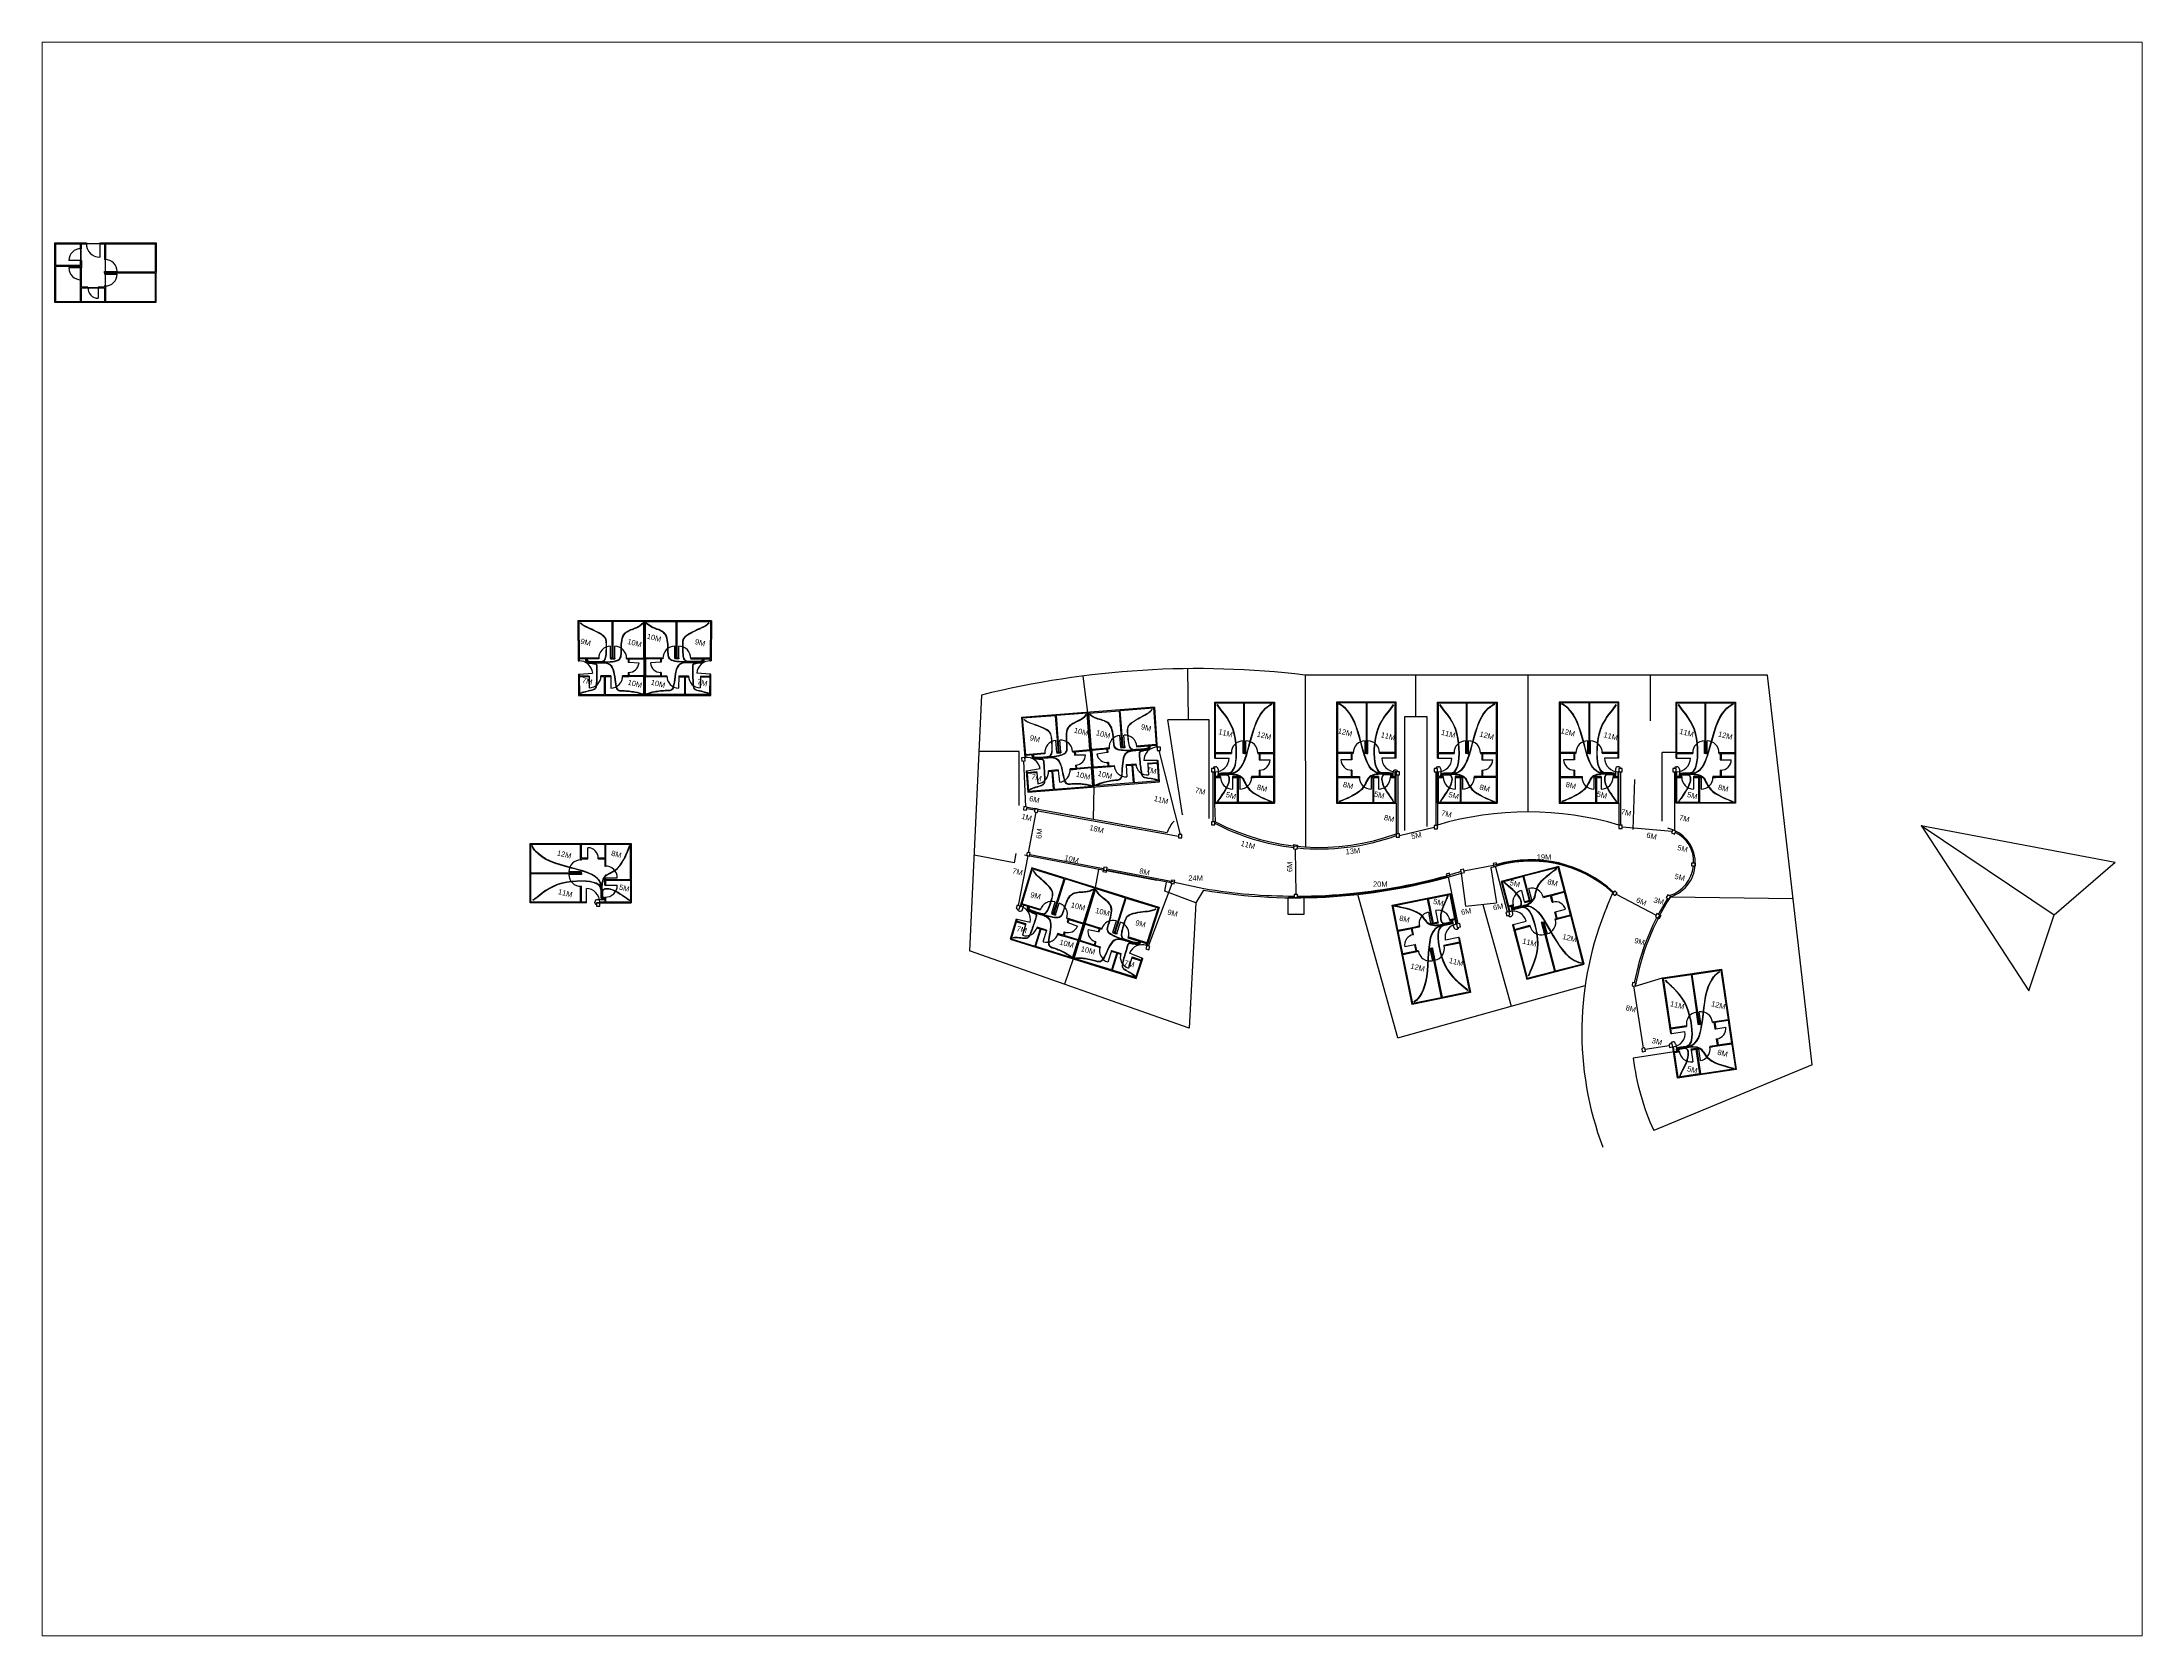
# Paper-space layout 'Presentación2' of a CAD drawing. Header units: millimetres. Extents: x 26 to 231, y 20 to 176.
# The model-space entities are those that its viewports show. They can reach past a viewport. Long polylines and large blocks are cut down to what shows.
import ezdxf

# ---------------------------------------------------------------- set-up
doc = ezdxf.new("R2010")
doc.units = ezdxf.units.MM
for name, color, linetype in [('can interior', 172, 'Continuous'), ('can principal', 34, 'Continuous'), ('can secundaria', 1, 'Continuous'), ('urbanizacion', 7, 'Continuous')]:
    doc.layers.add(name, color=color, linetype=linetype)
doc.styles.get("Standard").update_dxf_attribs({"font": 'arial.ttf'})
pattern_1 = [(45, (790325.319805, 161858.91633), (0.0168379802, 0.061739261), [0.079375, -0.015875, 0, -0.015875])]
pattern_2 = [(23.22032, (790372.91594, 161893.399538), (0.038543687, 0.051084617), [0.079375, -0.015875, 0, -0.015875])]
pattern_3 = [(40.51354, (790279.06545, 161882.988028), (0.021615848, 0.0602329563), [0.079375, -0.015875, 0, -0.015875])]

msp = doc.modelspace()

# ---------------------------------------------------------------- hatches: boundary and pattern name
h = msp.add_hatch()
h.set_pattern_fill('ANSI36', color=256, scale=0.01, angle=-89.9755)
h.set_pattern_definition([(315.02449, (790472.153338, 162006.819953), (0.061746452, -0.0168115903), [0.079375, -0.015875, 0, -0.015875])])
h.paths.add_polyline_path([(790380.12, 161815.52), (790380.13, 161822.79), (790373.26, 161822.79), (790373.26, 161822.69), (790373.85, 161822.69), (790373.85, 161820.76), (790373.95, 161820.76), (790373.95, 161822.69), (790380.03, 161822.69), (790380.02, 161819.26), (790373.95, 161819.26), (790373.95, 161819.32), (790373.85, 161819.32), (790373.85, 161819.16), (790373.85, 161818.99), (790373.95, 161818.99), (790373.95, 161819.16), (790380.02, 161819.16), (790380.02, 161815.62), (790373.95, 161815.63), (790373.95, 161817.55), (790373.85, 161817.55), (790373.85, 161817.39), (790373.05, 161817.39), (790373.05, 161817.29), (790373.85, 161817.29), (790373.85, 161815.63), (790371.02, 161815.63), (790371.02, 161817.29), (790371.81, 161817.29), (790371.81, 161817.39), (790371.02, 161817.39), (790371.02, 161818.3), (790370.92, 161818.3), (790370.92, 161818), (790370.92, 161817.39), (790370.92, 161815.63), (790367.88, 161815.63), (790367.88, 161819.94), (790370.92, 161819.94), (790370.92, 161819.74), (790371.02, 161819.74), (790371.02, 161820.04), (790371.02, 161820.65), (790370.92, 161820.65), (790370.92, 161820.04), (790367.88, 161820.04), (790367.88, 161822.69), (790370.92, 161822.69), (790370.92, 161822.09), (790371.02, 161822.09), (790371.02, 161822.69), (790371.62, 161822.69), (790371.62, 161822.79), (790367.78, 161822.79), (790367.78, 161815.53)])
h = msp.add_hatch()
h.set_pattern_fill('ANSI36', color=256, scale=0.01, angle=-4.4865)
h.set_pattern_definition(pattern_3)
h.paths.add_polyline_path([(790436.09, 161772.16), (790435.89, 161772.16), (790435.89, 161776.61), (790439.65, 161776.61), (790439.65, 161772.16), (790437.53, 161772.16), (790437.53, 161772.06), (790437.72, 161772.06), (790437.72, 161771.65), (790437.82, 161771.65), (790437.82, 161772.06), (790439.65, 161772.06), (790439.65, 161770.03), (790437.84, 161770.01), (790437.83, 161770.41), (790437.73, 161770.41), (790437.74, 161770.01), (790437.04, 161770), (790437.04, 161769.9), (790437.84, 161769.91), (790439.65, 161769.93), (790439.65, 161767.7), (790434.91, 161767.7), (790434.91, 161769.88), (790435.6, 161769.89), (790435.6, 161769.94), (790435.6, 161769.99), (790434.41, 161769.98), (790434.41, 161769.88), (790434.81, 161769.88), (790434.81, 161767.7), (790431.79, 161767.7), (790431.77, 161769.85), (790432.97, 161769.86), (790432.97, 161769.96), (790431.77, 161769.95), (790431.77, 161770.18), (790431.67, 161770.18), (790431.69, 161767.6), (790439.75, 161767.6), (790439.75, 161776.71), (790431.61, 161776.71), (790431.65, 161771.82), (790431.75, 161771.82), (790431.75, 161772.06), (790434.14, 161772.06), (790434.14, 161772.16), (790433.92, 161772.16), (790431.75, 161772.16), (790431.71, 161776.61), (790435.79, 161776.61), (790435.79, 161772.16), (790435.58, 161772.16), (790435.58, 161772.06), (790435.79, 161772.06), (790436.09, 161772.06)])
h = msp.add_hatch()
h.set_pattern_fill('ANSI36', color=256, scale=0.01, angle=-4.4865)
h.set_pattern_definition(pattern_3)
h.paths.add_polyline_path([(790439.85, 161767.7), (790439.85, 161769.93), (790442.46, 161769.9), (790442.46, 161770), (790441.76, 161770.01), (790441.77, 161770.41), (790441.67, 161770.41), (790441.66, 161770.01), (790439.85, 161770.03), (790439.85, 161772.06), (790441.68, 161772.06), (790441.68, 161771.65), (790441.78, 161771.65), (790441.78, 161772.06), (790441.98, 161772.06), (790441.98, 161772.16), (790441.69, 161772.16), (790439.85, 161772.16), (790439.85, 161776.61), (790443.61, 161776.61), (790443.61, 161772.16), (790443.42, 161772.16), (790443.42, 161772.06), (790443.71, 161772.06), (790443.93, 161772.06), (790443.93, 161772.16), (790443.71, 161772.16), (790443.71, 161776.61), (790447.8, 161776.61), (790447.75, 161772.16), (790445.37, 161772.16), (790445.37, 161772.06), (790447.75, 161772.06), (790447.75, 161771.82), (790447.75, 161771.82, -0.007705), (790447.8, 161771.82), (790447.8, 161771.82), (790447.85, 161771.82), (790447.85, 161772.16), (790447.9, 161776.71), (790443.71, 161776.71), (790439.75, 161776.71), (790439.75, 161767.6), (790447.81, 161767.6), (790447.83, 161770.18), (790447.78, 161770.18), (790447.73, 161770.18), (790447.73, 161769.95), (790446.54, 161769.96), (790446.54, 161769.86), (790447.73, 161769.85), (790447.71, 161767.7), (790444.7, 161767.7), (790444.7, 161769.88), (790445.1, 161769.88), (790445.1, 161769.98), (790443.9, 161769.99), (790443.9, 161769.89), (790444.6, 161769.88), (790444.6, 161767.7)])
at = {"layer": 'urbanizacion'}
h = msp.add_hatch(dxfattribs=at)
h.set_pattern_fill('ANSI36', color=256, scale=0.01)
h.set_pattern_definition(pattern_1)
h.paths.add_polyline_path([(790490.53, 161760.71), (790490.34, 161760.69), (790489.99, 161765.14), (790493.73, 161765.43), (790494.08, 161760.99), (790491.96, 161760.82), (790491.97, 161760.72), (790492.16, 161760.74), (790492.2, 161760.33), (790492.3, 161760.34), (790492.26, 161760.74), (790494.09, 161760.89), (790494.25, 161758.86), (790492.44, 161758.7), (790492.41, 161759.11), (790492.31, 161759.1), (790492.34, 161758.69), (790491.65, 161758.63), (790491.66, 161758.53), (790492.45, 161758.6), (790494.26, 161758.76), (790494.43, 161756.54), (790489.7, 161756.17), (790489.53, 161758.34), (790490.22, 161758.41), (790490.22, 161758.46), (790490.22, 161758.51), (790489.03, 161758.4), (790489.03, 161758.3), (790489.43, 161758.34), (790489.6, 161756.16), (790486.6, 161755.93), (790486.41, 161758.07), (790487.6, 161758.18), (790487.59, 161758.27), (790486.4, 161758.17), (790486.38, 161758.4), (790486.28, 161758.39), (790486.51, 161755.82), (790494.54, 161756.45), (790493.83, 161765.54), (790485.71, 161764.9), (790486.14, 161760.03), (790486.24, 161760.04), (790486.21, 161760.27), (790488.59, 161760.46), (790488.59, 161760.56), (790488.37, 161760.54), (790486.21, 161760.37), (790485.81, 161764.81), (790489.89, 161765.13), (790490.24, 161760.69), (790490.02, 161760.67), (790490.03, 161760.57), (790490.25, 161760.59), (790490.54, 161760.61)])
h = msp.add_hatch(dxfattribs=at)
h.set_pattern_fill('ANSI36', color=256, scale=0.01)
h.set_pattern_definition(pattern_1)
h.paths.add_polyline_path([(790494.63, 161756.56), (790494.46, 161758.78), (790497.06, 161758.96), (790497.05, 161759.06), (790496.36, 161759.01), (790496.33, 161759.41), (790496.23, 161759.41), (790496.26, 161759), (790494.45, 161758.88), (790494.29, 161760.9), (790496.12, 161761.05), (790496.15, 161760.64), (790496.25, 161760.65), (790496.22, 161761.05), (790496.41, 161761.07), (790496.4, 161761.17), (790496.11, 161761.15), (790494.28, 161761), (790493.93, 161765.45), (790497.68, 161765.74), (790498.03, 161761.3), (790497.84, 161761.28), (790497.85, 161761.18), (790498.14, 161761.2), (790498.35, 161761.22), (790498.35, 161761.32), (790498.13, 161761.3), (790497.78, 161765.75), (790501.85, 161766.07), (790502.16, 161761.62), (790499.78, 161761.43), (790499.79, 161761.33), (790502.17, 161761.52), (790502.18, 161761.29), (790502.18, 161761.28, -0.007705), (790502.23, 161761.29), (790502.23, 161761.29), (790502.28, 161761.29), (790502.26, 161761.63), (790501.95, 161766.18), (790497.77, 161765.85), (790493.83, 161765.54), (790494.54, 161756.45), (790502.57, 161757.08), (790502.39, 161759.66), (790502.34, 161759.65), (790502.29, 161759.65), (790502.31, 161759.42), (790501.12, 161759.34), (790501.13, 161759.24), (790502.32, 161759.32), (790502.47, 161757.17), (790499.46, 161756.94), (790499.29, 161759.11), (790499.69, 161759.14), (790499.68, 161759.24), (790498.49, 161759.16), (790498.5, 161759.06), (790499.19, 161759.1), (790499.36, 161756.93)])
h = msp.add_hatch(dxfattribs=at)
h.set_pattern_fill('ANSI36', color=256, scale=0.01)
h.set_pattern_definition(pattern_1)
h.paths.add_polyline_path([(790516.58, 161766.8), (790509.31, 161766.8), (790509.31, 161759.94), (790509.41, 161759.94), (790509.41, 161760.53), (790511.35, 161760.53), (790511.35, 161760.63), (790509.41, 161760.63), (790509.41, 161766.7), (790512.85, 161766.7), (790512.85, 161760.63), (790512.79, 161760.63), (790512.79, 161760.53), (790512.95, 161760.53), (790513.11, 161760.53), (790513.11, 161760.63), (790512.95, 161760.63), (790512.95, 161766.7), (790516.48, 161766.7), (790516.48, 161760.63), (790514.55, 161760.63), (790514.55, 161760.53), (790514.71, 161760.53), (790514.71, 161759.74), (790514.81, 161759.74), (790514.81, 161760.53), (790516.48, 161760.53), (790516.48, 161757.7), (790514.81, 161757.7), (790514.81, 161758.5), (790514.71, 161758.5), (790514.71, 161757.7), (790513.8, 161757.7), (790513.8, 161757.6), (790514.1, 161757.6), (790514.71, 161757.6), (790516.48, 161757.6), (790516.48, 161754.56), (790512.16, 161754.56), (790512.16, 161757.6), (790512.36, 161757.6), (790512.36, 161757.7), (790512.06, 161757.7), (790511.46, 161757.7), (790511.46, 161757.6), (790512.06, 161757.6), (790512.06, 161754.56), (790509.41, 161754.56), (790509.41, 161757.6), (790510.02, 161757.6), (790510.02, 161757.7), (790509.41, 161757.7), (790509.41, 161758.3), (790509.31, 161758.3), (790509.31, 161754.46), (790516.58, 161754.46)])
h = msp.add_hatch(dxfattribs=at)
h.set_pattern_fill('ANSI36', color=256, scale=0.01)
h.set_pattern_definition([(45, (790332.919805, 161858.91633), (0.0168379802, 0.061739261), [0.079375, -0.015875, 0, -0.015875])])
h.paths.add_polyline_path([(790524.18, 161766.8), (790531.44, 161766.8), (790531.44, 161759.94), (790531.34, 161759.94), (790531.34, 161760.53), (790529.41, 161760.53), (790529.41, 161760.63), (790531.34, 161760.63), (790531.34, 161766.7), (790527.91, 161766.7), (790527.91, 161760.63), (790527.97, 161760.63), (790527.97, 161760.53), (790527.81, 161760.53), (790527.65, 161760.53), (790527.65, 161760.63), (790527.81, 161760.63), (790527.81, 161766.7), (790524.28, 161766.7), (790524.28, 161760.63), (790526.21, 161760.63), (790526.21, 161760.53), (790526.04, 161760.53), (790526.04, 161759.74), (790525.94, 161759.74), (790525.94, 161760.53), (790524.28, 161760.53), (790524.28, 161757.7), (790525.94, 161757.7), (790525.94, 161758.5), (790526.04, 161758.5), (790526.04, 161757.7), (790526.95, 161757.7), (790526.95, 161757.6), (790526.65, 161757.6), (790526.04, 161757.6), (790524.28, 161757.6), (790524.28, 161754.56), (790528.59, 161754.56), (790528.59, 161757.6), (790528.39, 161757.6), (790528.39, 161757.7), (790528.69, 161757.7), (790529.3, 161757.7), (790529.3, 161757.6), (790528.69, 161757.6), (790528.69, 161754.56), (790531.34, 161754.56), (790531.34, 161757.6), (790530.74, 161757.6), (790530.74, 161757.7), (790531.34, 161757.7), (790531.34, 161758.3), (790531.44, 161758.3), (790531.44, 161754.46), (790524.18, 161754.46)])
h = msp.add_hatch(dxfattribs=at)
h.set_pattern_fill('ANSI36', color=256, scale=0.01)
h.set_pattern_definition([(45, (790352.49534, 161858.91633), (0.01683798, 0.061739261), [0.079375, -0.015875, 0, -0.015875])])
h.paths.add_polyline_path([(790543.75, 161766.8), (790536.49, 161766.8), (790536.49, 161759.94), (790536.59, 161759.94), (790536.59, 161760.53), (790538.52, 161760.53), (790538.52, 161760.63), (790536.59, 161760.63), (790536.59, 161766.7), (790540.02, 161766.7), (790540.02, 161760.63), (790539.96, 161760.63), (790539.96, 161760.53), (790540.12, 161760.53), (790540.28, 161760.53), (790540.28, 161760.63), (790540.12, 161760.63), (790540.12, 161766.7), (790543.65, 161766.7), (790543.65, 161760.63), (790541.72, 161760.63), (790541.72, 161760.53), (790541.89, 161760.53), (790541.89, 161759.74), (790541.99, 161759.74), (790541.99, 161760.53), (790543.65, 161760.53), (790543.65, 161757.7), (790541.99, 161757.7), (790541.99, 161758.5), (790541.89, 161758.5), (790541.89, 161757.7), (790540.98, 161757.7), (790540.98, 161757.6), (790541.28, 161757.6), (790541.89, 161757.6), (790543.65, 161757.6), (790543.65, 161754.56), (790539.34, 161754.56), (790539.34, 161757.6), (790539.54, 161757.6), (790539.54, 161757.7), (790539.24, 161757.7), (790538.63, 161757.7), (790538.63, 161757.6), (790539.24, 161757.6), (790539.24, 161754.56), (790536.59, 161754.56), (790536.59, 161757.6), (790537.19, 161757.6), (790537.19, 161757.7), (790536.59, 161757.7), (790536.59, 161758.3), (790536.49, 161758.3), (790536.49, 161754.46), (790543.75, 161754.46)])
h = msp.add_hatch(dxfattribs=at)
h.set_pattern_fill('ANSI36', color=256, scale=0.01)
h.set_pattern_definition([(45, (790360.09534, 161858.91633), (0.0168379802, 0.061739261), [0.079375, -0.015875, 0, -0.015875])])
h.paths.add_polyline_path([(790551.35, 161766.8), (790558.62, 161766.8), (790558.62, 161759.94), (790558.52, 161759.94), (790558.52, 161760.53), (790556.58, 161760.53), (790556.58, 161760.63), (790558.52, 161760.63), (790558.52, 161766.7), (790555.08, 161766.7), (790555.08, 161760.63), (790555.14, 161760.63), (790555.14, 161760.53), (790554.98, 161760.53), (790554.82, 161760.53), (790554.82, 161760.63), (790554.98, 161760.63), (790554.98, 161766.7), (790551.45, 161766.7), (790551.45, 161760.63), (790553.38, 161760.63), (790553.38, 161760.53), (790553.22, 161760.53), (790553.22, 161759.74), (790553.12, 161759.74), (790553.12, 161760.53), (790551.45, 161760.53), (790551.45, 161757.7), (790553.12, 161757.7), (790553.12, 161758.5), (790553.22, 161758.5), (790553.22, 161757.7), (790554.12, 161757.7), (790554.12, 161757.6), (790553.83, 161757.6), (790553.22, 161757.6), (790551.45, 161757.6), (790551.45, 161754.56), (790555.77, 161754.56), (790555.77, 161757.6), (790555.56, 161757.6), (790555.56, 161757.7), (790555.87, 161757.7), (790556.47, 161757.7), (790556.47, 161757.6), (790555.87, 161757.6), (790555.87, 161754.56), (790558.52, 161754.56), (790558.52, 161757.6), (790557.91, 161757.6), (790557.91, 161757.7), (790558.52, 161757.7), (790558.52, 161758.3), (790558.62, 161758.3), (790558.62, 161754.46), (790551.35, 161754.46)])
h = msp.add_hatch(dxfattribs=at)
h.set_pattern_fill('ANSI36', color=256, scale=0.01)
h.set_pattern_definition(pattern_1)
h.paths.add_polyline_path([(790572.86, 161766.8), (790565.6, 161766.8), (790565.6, 161759.94), (790565.7, 161759.94), (790565.7, 161760.53), (790567.63, 161760.53), (790567.63, 161760.63), (790565.7, 161760.63), (790565.7, 161766.7), (790569.13, 161766.7), (790569.13, 161760.63), (790569.07, 161760.63), (790569.07, 161760.58), (790569.07, 161760.53), (790569.23, 161760.53), (790569.39, 161760.53), (790569.39, 161760.63), (790569.23, 161760.63), (790569.23, 161766.7), (790572.76, 161766.7), (790572.76, 161760.63), (790570.83, 161760.63), (790570.83, 161760.58), (790570.83, 161760.53), (790570.99, 161760.53), (790570.99, 161759.74), (790571.09, 161759.74), (790571.09, 161760.53), (790572.76, 161760.53), (790572.76, 161757.7), (790571.09, 161757.7), (790571.09, 161758.5), (790571.04, 161758.5), (790570.99, 161758.5), (790570.99, 161757.7), (790570.09, 161757.7), (790570.09, 161757.6), (790570.39, 161757.6), (790570.99, 161757.6), (790572.76, 161757.6), (790572.76, 161754.56), (790568.45, 161754.56), (790568.45, 161757.6), (790568.65, 161757.6), (790568.65, 161757.65), (790568.65, 161757.7), (790568.35, 161757.7), (790567.74, 161757.7), (790567.74, 161757.6), (790568.35, 161757.6), (790568.35, 161754.56), (790565.7, 161754.56), (790565.7, 161757.6), (790566.3, 161757.6), (790566.3, 161757.65), (790566.3, 161757.7), (790565.7, 161757.7), (790565.7, 161758.3), (790565.65, 161758.3), (790565.6, 161758.3), (790565.6, 161754.46), (790572.86, 161754.46)])
h = msp.add_hatch(dxfattribs=at)
h.set_pattern_fill('ANSI36', color=256, scale=0.01, angle=90)
h.set_pattern_definition([(135, (790333.65011, 161502.019078), (-0.061739261, 0.0168379802), [0.079375, -0.015875, 0, -0.015875])])
h.paths.add_polyline_path([(790425.76, 161749.56), (790425.76, 161742.3), (790432.63, 161742.3), (790432.63, 161742.4), (790432.03, 161742.4), (790432.03, 161744.33), (790431.93, 161744.33), (790431.93, 161742.4), (790425.86, 161742.4), (790425.86, 161745.83), (790431.93, 161745.83), (790431.93, 161745.77), (790431.98, 161745.77), (790432.03, 161745.77), (790432.03, 161745.93), (790432.03, 161746.09), (790431.93, 161746.09), (790431.93, 161745.93), (790425.86, 161745.93), (790425.86, 161749.46), (790431.93, 161749.46), (790431.93, 161747.53), (790431.98, 161747.53), (790432.03, 161747.53), (790432.03, 161747.69), (790432.83, 161747.69), (790432.83, 161747.79), (790432.03, 161747.79), (790432.03, 161749.46), (790434.87, 161749.46), (790434.87, 161747.79), (790434.07, 161747.79), (790434.07, 161747.74), (790434.07, 161747.69), (790434.87, 161747.69), (790434.87, 161746.79), (790434.97, 161746.79), (790434.97, 161747.09), (790434.97, 161747.69), (790434.97, 161749.46), (790438, 161749.46), (790438, 161745.15), (790434.97, 161745.15), (790434.97, 161745.35), (790434.92, 161745.35), (790434.87, 161745.35), (790434.87, 161745.05), (790434.87, 161744.44), (790434.97, 161744.44), (790434.97, 161745.05), (790438, 161745.05), (790438, 161742.4), (790434.97, 161742.4), (790434.97, 161743), (790434.92, 161743), (790434.87, 161743), (790434.87, 161742.4), (790434.27, 161742.4), (790434.27, 161742.35), (790434.27, 161742.3), (790438.1, 161742.3), (790438.1, 161749.56)])
h = msp.add_hatch(dxfattribs=at)
h.set_pattern_fill('ANSI36', color=256, scale=0.01, angle=-21.7797)
h.set_pattern_definition(pattern_2)
h.paths.add_polyline_path([(790489.89, 161740.9), (790489.71, 161740.96), (790491.04, 161745.22), (790494.62, 161744.1), (790493.3, 161739.84), (790491.27, 161740.47), (790491.24, 161740.38), (790491.42, 161740.32), (790491.3, 161739.93), (790491.4, 161739.91), (790491.52, 161740.29), (790493.27, 161739.75), (790492.66, 161737.81), (790490.93, 161738.33), (790491.04, 161738.72), (790490.95, 161738.75), (790490.83, 161738.36), (790490.16, 161738.56), (790490.14, 161738.46), (790490.9, 161738.23), (790492.63, 161737.71), (790491.97, 161735.59), (790487.44, 161737), (790488.09, 161739.08), (790488.76, 161738.88), (790488.77, 161738.93), (790488.79, 161738.97), (790487.64, 161739.32), (790487.61, 161739.22), (790487.99, 161739.11), (790487.35, 161737.03), (790484.47, 161737.92), (790485.09, 161739.98), (790486.23, 161739.64), (790486.26, 161739.73), (790485.12, 161740.08), (790485.18, 161740.3), (790485.09, 161740.33), (790484.35, 161737.86), (790492.04, 161735.46), (790494.75, 161744.16), (790486.97, 161746.59), (790485.56, 161741.9), (790485.66, 161741.87), (790485.72, 161742.1), (790488, 161741.39), (790488.03, 161741.48), (790487.82, 161741.55), (790485.75, 161742.19), (790487.04, 161746.46), (790490.94, 161745.25), (790489.61, 161740.99), (790489.41, 161741.05), (790489.38, 161740.96), (790489.58, 161740.89), (790489.86, 161740.81)])
h = msp.add_hatch(dxfattribs=at)
h.set_pattern_fill('ANSI36', color=256, scale=0.01, angle=-165.3684)
h.set_pattern_definition([(239.631606, (790762.71995, 161693.996287), (-0.0006963935, -0.0639903816), [0.079375, -0.015875, 0, -0.015875])])
h.paths.add_polyline_path([(790554.4, 161734.81), (790547.37, 161732.98), (790545.63, 161739.62), (790545.73, 161739.65), (790545.88, 161739.07), (790547.75, 161739.56), (790547.78, 161739.46), (790545.91, 161738.97), (790547.44, 161733.1), (790550.76, 161733.96), (790549.23, 161739.84), (790549.17, 161739.82), (790549.14, 161739.92), (790549.3, 161739.96), (790549.46, 161740), (790549.48, 161739.9), (790549.32, 161739.86), (790550.86, 161733.99), (790554.28, 161734.88), (790552.74, 161740.76), (790550.88, 161740.27), (790550.85, 161740.36), (790551.01, 161740.41), (790550.81, 161741.18), (790550.9, 161741.2), (790551.1, 161740.43), (790552.72, 161740.85), (790552, 161743.6), (790550.39, 161743.17), (790550.59, 161742.4), (790550.49, 161742.38), (790550.29, 161743.15), (790549.41, 161742.92), (790549.39, 161743.02), (790549.68, 161743.09), (790550.27, 161743.25), (790551.98, 161743.69), (790551.21, 161746.63), (790547.03, 161745.54), (790547.8, 161742.6), (790548, 161742.65), (790548.02, 161742.56), (790547.73, 161742.48), (790547.14, 161742.33), (790547.12, 161742.42), (790547.7, 161742.58), (790546.94, 161745.51), (790544.37, 161744.84), (790545.14, 161741.91), (790545.73, 161742.06), (790545.75, 161741.96), (790545.17, 161741.81), (790545.32, 161741.23), (790545.22, 161741.21), (790544.25, 161744.92), (790551.28, 161746.75)])
h = msp.add_hatch(dxfattribs=at)
h.set_pattern_fill('ANSI36', color=256, scale=0.01, angle=-21.7797)
h.set_pattern_definition(pattern_2)
h.paths.add_polyline_path([(790499.73, 161733.07), (790500.52, 161735.53), (790500.47, 161735.54), (790500.43, 161735.56), (790500.36, 161735.33), (790499.22, 161735.7), (790499.19, 161735.6), (790500.32, 161735.24), (790499.67, 161733.19), (790496.79, 161734.09), (790497.44, 161736.17), (790497.82, 161736.05), (790497.85, 161736.14), (790496.71, 161736.51), (790496.68, 161736.41), (790497.34, 161736.2), (790496.69, 161734.12), (790492.16, 161735.53), (790492.82, 161737.65), (790495.31, 161736.85), (790495.34, 161736.95), (790494.68, 161737.16), (790494.8, 161737.55), (790494.7, 161737.58), (790494.58, 161737.19), (790492.85, 161737.75), (790493.46, 161739.69), (790495.21, 161739.14), (790495.08, 161738.76), (790495.18, 161738.73), (790495.3, 161739.11), (790495.49, 161739.06), (790495.52, 161739.15), (790495.24, 161739.24), (790493.49, 161739.78), (790494.81, 161744.04), (790498.4, 161742.92), (790497.07, 161738.67), (790496.89, 161738.72), (790496.86, 161738.63), (790497.14, 161738.54), (790497.35, 161738.48), (790497.38, 161738.57), (790497.17, 161738.64), (790498.5, 161742.89), (790502.4, 161741.68), (790501.03, 161737.43), (790498.75, 161738.14), (790498.72, 161738.05), (790501, 161737.34), (790500.93, 161737.12), (790500.93, 161737.11, -0.007705), (790500.98, 161737.1), (790500.98, 161737.1), (790501.02, 161737.08), (790501.13, 161737.4), (790502.52, 161741.74), (790498.53, 161742.99), (790494.75, 161744.16), (790492.04, 161735.46)])
h = msp.add_hatch(dxfattribs=at)
h.set_pattern_fill('ANSI36', color=256, scale=0.01, angle=-168.4098)
h.set_pattern_definition([(236.590169, (790739.27175, 161678.098913), (-0.0040906244, -0.063863297), [0.079375, -0.015875, 0, -0.015875])])
h.paths.add_polyline_path([(790533.41, 161729.91), (790540.52, 161731.36), (790539.15, 161738.09), (790539.05, 161738.07), (790539.17, 161737.49), (790537.28, 161737.1), (790537.3, 161737), (790539.19, 161737.39), (790540.41, 161731.44), (790537.04, 161730.75), (790535.83, 161736.7), (790535.89, 161736.71), (790535.87, 161736.81), (790535.71, 161736.78), (790535.55, 161736.75), (790535.57, 161736.65), (790535.73, 161736.68), (790536.95, 161730.73), (790533.49, 161730.03), (790532.27, 161735.97), (790534.16, 161736.36), (790534.14, 161736.46), (790533.98, 161736.43), (790533.82, 161737.21), (790533.72, 161737.19), (790533.88, 161736.41), (790532.25, 161736.07), (790531.68, 161738.85), (790533.32, 161739.18), (790533.48, 161738.4), (790533.57, 161738.42), (790533.41, 161739.2), (790534.3, 161739.38), (790534.28, 161739.48), (790533.99, 161739.42), (790533.39, 161739.3), (790531.66, 161738.95), (790531.06, 161741.92), (790535.28, 161742.79), (790535.89, 161739.81), (790535.69, 161739.77), (790535.71, 161739.67), (790536.01, 161739.73), (790536.6, 161739.85), (790536.58, 161739.95), (790535.99, 161739.83), (790535.38, 161742.81), (790537.98, 161743.34), (790538.58, 161740.36), (790537.99, 161740.24), (790538.01, 161740.14), (790538.6, 161740.26), (790538.72, 161739.68), (790538.82, 161739.7), (790538.06, 161743.45), (790530.94, 161742)])
h = msp.add_hatch(dxfattribs=at)
h.set_pattern_fill('ANSI36', color=256, scale=0.01, angle=8.367)
h.set_pattern_definition([(53.366965, (790312.836516, 161789.312994), (0.0076749224, 0.063532271), [0.079375, -0.015875, 0, -0.015875])])
h.paths.add_polyline_path([(790571.15, 161734.2), (790563.96, 161733.14), (790564.96, 161726.35), (790565.06, 161726.36), (790564.97, 161726.95), (790566.88, 161727.24), (790566.87, 161727.33), (790564.96, 161727.05), (790564.07, 161733.06), (790567.47, 161733.56), (790568.35, 161727.55), (790568.29, 161727.54), (790568.3, 161727.49), (790568.31, 161727.45), (790568.47, 161727.47), (790568.63, 161727.49), (790568.61, 161727.59), (790568.45, 161727.57), (790567.57, 161733.57), (790571.06, 161734.09), (790571.94, 161728.08), (790570.04, 161727.8), (790570.04, 161727.75), (790570.05, 161727.7), (790570.21, 161727.73), (790570.33, 161726.94), (790570.43, 161726.95), (790570.31, 161727.74), (790571.96, 161727.98), (790572.37, 161725.18), (790570.72, 161724.93), (790570.61, 161725.72), (790570.56, 161725.72), (790570.51, 161725.71), (790570.62, 161724.92), (790569.73, 161724.79), (790569.74, 161724.69), (790570.04, 161724.73), (790570.64, 161724.82), (790572.39, 161725.08), (790572.83, 161722.08), (790568.56, 161721.45), (790568.12, 161724.45), (790568.32, 161724.48), (790568.31, 161724.53), (790568.3, 161724.58), (790568, 161724.53), (790567.41, 161724.45), (790567.42, 161724.35), (790568.02, 161724.44), (790568.46, 161721.43), (790565.84, 161721.05), (790565.4, 161724.05), (790566, 161724.14), (790565.99, 161724.19), (790565.98, 161724.24), (790565.38, 161724.15), (790565.3, 161724.74), (790565.25, 161724.73), (790565.2, 161724.73), (790565.76, 161720.93), (790572.94, 161721.99)])

# ---------------------------------------------------------------- linework, layer by layer
for p, q in [((790370.92, 161820.65), (790369.48, 161820.65)), ((790373.26, 161822.69), (790373.26, 161821.05)), ((790370.92, 161819.74), (790369.48, 161819.74)), ((790373.95, 161819.32), (790375.39, 161819.32)), ((790373.95, 161818.99), (790375.39, 161818.99)), ((790373.05, 161817.29), (790373.05, 161816.05)), ((790496.82, 161752.1), (790497.21, 161752.02)), ((790497.02, 161752.06), (790497.02, 161752.06)), ((790518.94, 161748.85), (790518.98, 161749.25)), ((790518.96, 161749.25), (790518.97, 161749.4)), ((790518.97, 161749.4), (790519.42, 161749.35)), ((790518.98, 161749.25), (790519.38, 161749.2)), ((790519.38, 161749.2), (790519.34, 161748.81)), ((790519.42, 161749.35), (790519.4, 161749.2)), ((790495.79, 161746.67), (790495.72, 161746.28)), ((790496.19, 161746.6), (790495.79, 161746.67)), ((790496.11, 161746.2), (790496.19, 161746.6)), ((790519.34, 161748.81), (790518.94, 161748.85)), ((790495.69, 161746.28), (790495.67, 161746.14)), ((790495.67, 161746.14), (790496.11, 161746.05)), ((790496.14, 161746.2), (790495.69, 161746.28)), ((790495.72, 161746.28), (790496.11, 161746.2)), ((790495.91, 161746.24), (790495.91, 161746.24)), ((790496.11, 161746.05), (790496.14, 161746.2)), ((790520.21, 161742.92), (790518.21, 161742.92)), ((790518.21, 161742.92), (790518.21, 161740.92)), ((790519.43, 161742.92), (790518.98, 161742.92)), ((790519.41, 161743.32), (790519.01, 161743.32)), ((790519.01, 161743.32), (790519.01, 161742.92)), ((790519.01, 161742.92), (790519.41, 161742.92)), ((790519.41, 161742.92), (790519.41, 161743.32)), ((790520.21, 161740.92), (790520.21, 161742.92)), ((790518.21, 161740.92), (790520.21, 161740.92)), ((790563.54, 161740.36), (790563.41, 161740.43)), ((790563.75, 161740.76), (790563.54, 161740.36)), ((790563.62, 161740.83), (790563.75, 161740.76))]:
    msp.add_line(p, q)
for points in [[(790373.26, 161822.79), (790380.13, 161822.79), (790380.12, 161815.52), (790367.78, 161815.53), (790367.78, 161822.79), (790371.62, 161822.79)], [(790367.88, 161820.04), (790367.88, 161822.69), (790370.92, 161822.69)], [(790370.92, 161820.65), (790370.92, 161820.04), (790367.88, 161820.04)], [(790370.92, 161822.09), (790370.92, 161822.69)], [(790370.92, 161822.09), (790370.92, 161822.69)], [(790370.92, 161822.69), (790370.92, 161822.09)], [(790370.92, 161822.09), (790370.92, 161822.69)], [(790371.02, 161822.09), (790370.92, 161822.09)], [(790370.92, 161820.04), (790370.92, 161820.65)], [(790370.92, 161820.04), (790370.92, 161820.65)], [(790370.92, 161820.04), (790370.92, 161820.65)], [(790371.02, 161820.65), (790370.92, 161820.65)], [(790371.02, 161822.69), (790371.62, 161822.69)], [(790371.02, 161822.09), (790371.02, 161822.69)], [(790371.02, 161820.65), (790371.02, 161819.94)], [(790371.02, 161820.04), (790371.02, 161820.65)], [(790371.62, 161822.79), (790371.62, 161822.69)], [(790373.26, 161822.79), (790373.26, 161822.69)], [(790373.26, 161822.69), (790373.85, 161822.69)], [(790373.85, 161822.69), (790373.85, 161820.76)], [(790373.95, 161820.76), (790373.85, 161820.76)], [(790373.95, 161822.69), (790380.03, 161822.69), (790380.02, 161819.26)], [(790373.95, 161822.69), (790373.95, 161820.76)], [(790370.92, 161815.63), (790367.88, 161815.63), (790367.88, 161819.94)], [(790370.92, 161819.94), (790367.88, 161819.94)], [(790370.92, 161819.74), (790370.92, 161819.94)], [(790370.92, 161819.74), (790370.92, 161819.94)], [(790370.92, 161819.94), (790370.92, 161819.74)], [(790371.02, 161819.74), (790370.92, 161819.74)], [(790370.92, 161817.39), (790370.92, 161818.3)], [(790370.92, 161817.39), (790370.92, 161818.3)], [(790370.92, 161818.3), (790370.92, 161818)], [(790371.02, 161818.3), (790370.92, 161818.3)], [(790371.02, 161820.04), (790371.02, 161819.74)], [(790371.02, 161817.39), (790371.02, 161818.3)], [(790373.85, 161819.16), (790373.85, 161819.32)], [(790373.85, 161819.32), (790373.95, 161819.32)], [(790373.85, 161819.16), (790373.85, 161818.99)], [(790373.95, 161818.99), (790373.85, 161818.99)], [(790373.95, 161819.32), (790373.95, 161819.26)], [(790373.95, 161819.26), (790373.95, 161819.32)], [(790373.95, 161819.26), (790380.02, 161819.26)], [(790380.02, 161819.16), (790380.02, 161815.62), (790373.95, 161815.63)], [(790373.95, 161819.16), (790373.95, 161818.99)], [(790373.95, 161819.16), (790380.02, 161819.16)], [(790373.95, 161819.16), (790373.95, 161818.99)], [(790373.95, 161819.16), (790373.95, 161818.99)], [(790370.92, 161815.63), (790367.88, 161815.63)], [(790370.92, 161815.63), (790370.92, 161817.39)], [(790371.81, 161817.39), (790371.02, 161817.39)], [(790371.02, 161815.63), (790371.02, 161817.29)], [(790371.81, 161817.29), (790371.02, 161817.29)], [(790373.85, 161815.63), (790371.02, 161815.63)], [(790373.85, 161815.63), (790371.02, 161815.63)], [(790371.81, 161817.39), (790371.81, 161817.29)], [(790373.85, 161817.39), (790373.05, 161817.39)], [(790373.05, 161817.39), (790373.05, 161817.29)], [(790373.85, 161817.29), (790373.05, 161817.29)], [(790373.85, 161817.55), (790373.85, 161817.39)], [(790373.95, 161817.55), (790373.85, 161817.55)], [(790373.85, 161817.29), (790373.85, 161815.63)], [(790373.95, 161817.55), (790373.95, 161815.63)], [(790373.95, 161817.55), (790373.95, 161815.63)], [(790373.95, 161817.55), (790373.95, 161817.39)], [(790447.9, 161776.71), (790431.61, 161776.71), (790431.65, 161771.82)], [(790435.79, 161776.61), (790431.71, 161776.61), (790431.75, 161772.16)], [(790435.79, 161772.16), (790435.79, 161776.61)], [(790435.89, 161772.16), (790435.89, 161776.61)], [(790437.53, 161772.16), (790439.65, 161772.16), (790439.65, 161776.61), (790435.89, 161776.61)], [(790439.75, 161767.6), (790439.75, 161776.71)], [(790439.75, 161767.6), (790439.75, 161776.71)], [(790441.98, 161772.16), (790439.85, 161772.16), (790439.85, 161776.61), (790443.61, 161776.61)], [(790443.61, 161772.16), (790443.61, 161776.61)], [(790443.71, 161776.71), (790447.9, 161776.71), (790447.85, 161772.16)], [(790443.71, 161776.61), (790447.8, 161776.61), (790447.75, 161772.16)], [(790443.71, 161772.16), (790443.71, 161776.61)], [(790431.75, 161772.16), (790434.14, 161772.16)], [(790434.14, 161772.16), (790431.75, 161772.16)], [(790431.75, 161772.06), (790431.75, 161771.82)], [(790431.75, 161771.82), (790431.75, 161772.06)], [(790431.75, 161771.82), (790431.75, 161772.06)], [(790434.14, 161772.06), (790431.75, 161772.06)], [(790433.92, 161772.16), (790434.14, 161772.16)], [(790434.14, 161772.16), (790434.14, 161772.06)], [(790435.58, 161772.16), (790435.58, 161773.6)], [(790435.58, 161772.16), (790435.79, 161772.16)], [(790435.79, 161772.16), (790435.58, 161772.16)], [(790435.58, 161772.16), (790435.79, 161772.16)], [(790435.58, 161772.16), (790435.58, 161772.06)], [(790435.58, 161772.06), (790435.79, 161772.06)], [(790435.79, 161772.06), (790436.09, 161772.06)], [(790435.89, 161772.16), (790436.09, 161772.16)], [(790435.89, 161772.16), (790436.09, 161772.16)], [(790435.89, 161772.16), (790436.09, 161772.16)], [(790436.09, 161772.16), (790436.09, 161773.6)], [(790436.09, 161772.16), (790436.09, 161772.06)], [(790437.53, 161772.16), (790437.82, 161772.16)], [(790437.53, 161772.16), (790437.53, 161772.06)], [(790437.53, 161772.11), (790437.53, 161772.11)], [(790437.53, 161772.06), (790437.72, 161772.06)], [(790437.53, 161772.06), (790437.72, 161772.06)], [(790437.72, 161772.06), (790437.72, 161771.65)], [(790437.82, 161772.06), (790439.65, 161772.06), (790439.65, 161770.03), (790437.84, 161770.01)], [(790437.82, 161772.06), (790437.82, 161771.65)], [(790441.68, 161772.06), (790439.85, 161772.06), (790439.85, 161770.03), (790441.66, 161770.01)], [(790441.68, 161772.06), (790441.68, 161771.65)], [(790441.98, 161772.16), (790441.69, 161772.16)], [(790441.98, 161772.06), (790441.78, 161772.06)], [(790441.78, 161772.06), (790441.78, 161771.65)], [(790441.98, 161772.06), (790441.78, 161772.06)], [(790441.98, 161772.11), (790441.97, 161772.11)], [(790441.98, 161772.16), (790441.98, 161772.06)], [(790443.42, 161772.16), (790443.42, 161773.6)], [(790443.61, 161772.16), (790443.42, 161772.16)], [(790443.61, 161772.16), (790443.42, 161772.16)], [(790443.61, 161772.16), (790443.42, 161772.16)], [(790443.42, 161772.16), (790443.42, 161772.06)], [(790443.71, 161772.06), (790443.42, 161772.06)], [(790443.93, 161772.16), (790443.71, 161772.16)], [(790443.71, 161772.16), (790443.93, 161772.16)], [(790443.93, 161772.16), (790443.71, 161772.16)], [(790443.93, 161772.06), (790443.71, 161772.06)], [(790443.93, 161772.16), (790443.93, 161773.6)], [(790443.93, 161772.16), (790443.93, 161772.06)], [(790444.57, 161772.11), (790444.57, 161772.11)], [(790447.75, 161772.16), (790445.37, 161772.16)], [(790445.37, 161772.16), (790447.75, 161772.16)], [(790445.58, 161772.16), (790445.37, 161772.16)], [(790445.37, 161772.16), (790445.37, 161772.06)], [(790445.37, 161772.06), (790447.75, 161772.06)], [(790447.75, 161772.06), (790447.75, 161771.82)], [(790447.75, 161771.82), (790447.75, 161772.06)], [(790447.75, 161771.82), (790447.75, 161772.06)], [(790447.85, 161772.16), (790447.85, 161771.82)], [(790431.65, 161771.82), (790431.75, 161771.82)], [(790431.67, 161770.18), (790431.77, 161770.18)], [(790431.67, 161770.18), (790431.69, 161767.6), (790447.81, 161767.6), (790447.83, 161770.18)], [(790431.77, 161770.18), (790433.4, 161770.33)], [(790431.77, 161770.18), (790431.77, 161769.95)], [(790431.77, 161769.95), (790431.77, 161770.18)], [(790431.77, 161769.95), (790431.77, 161770.18)], [(790432.97, 161769.96), (790431.77, 161769.95)], [(790432.97, 161769.86), (790431.77, 161769.85)], [(790432.97, 161769.86), (790431.77, 161769.85)], [(790431.77, 161769.85), (790431.79, 161767.7), (790434.81, 161767.7)], [(790431.79, 161767.7), (790431.77, 161769.85)], [(790432.97, 161769.96), (790432.97, 161769.86)], [(790432.97, 161769.86), (790432.98, 161768.52)], [(790435.6, 161769.99), (790434.41, 161769.98)], [(790434.41, 161769.98), (790434.41, 161769.88)], [(790434.41, 161769.93), (790434.41, 161769.93)], [(790434.81, 161769.88), (790434.41, 161769.88)], [(790434.81, 161769.88), (790434.41, 161769.88)], [(790434.81, 161769.88), (790434.81, 161767.7)], [(790434.91, 161767.7), (790439.65, 161767.7), (790439.65, 161769.93), (790437.04, 161769.9)], [(790435.6, 161769.89), (790434.91, 161769.88)], [(790434.91, 161769.88), (790434.91, 161767.7)], [(790435.6, 161769.99), (790435.6, 161769.89)], [(790435.6, 161769.94), (790435.62, 161768.49)], [(790437.74, 161770.01), (790437.04, 161770)], [(790437.04, 161770), (790437.04, 161769.9)], [(790437.84, 161769.91), (790437.04, 161769.9)], [(790437.04, 161769.9), (790437.84, 161769.91)], [(790437.72, 161771.65), (790437.82, 161771.65)], [(790437.73, 161770.41), (790437.74, 161770.01)], [(790437.73, 161770.41), (790437.83, 161770.41)], [(790437.82, 161771.65), (790439.06, 161771.56)], [(790437.83, 161770.41), (790437.84, 161770.01)], [(790444.6, 161767.7), (790439.85, 161767.7), (790439.85, 161769.93), (790442.46, 161769.9)], [(790441.68, 161771.65), (790440.44, 161771.56)], [(790441.67, 161770.41), (790441.66, 161770.01)], [(790441.66, 161769.91), (790442.46, 161769.9)], [(790442.46, 161769.9), (790441.66, 161769.91)], [(790441.77, 161770.41), (790441.67, 161770.41)], [(790441.78, 161771.65), (790441.68, 161771.65)], [(790441.77, 161770.41), (790441.76, 161770.01)], [(790441.76, 161770.01), (790442.46, 161770)], [(790442.46, 161770), (790442.46, 161769.9)], [(790443.9, 161769.94), (790443.89, 161768.49)], [(790443.9, 161769.99), (790445.1, 161769.98)], [(790443.9, 161769.99), (790443.9, 161769.89)], [(790443.9, 161769.89), (790444.6, 161769.88)], [(790444.6, 161769.88), (790444.6, 161767.7)], [(790444.7, 161769.88), (790445.1, 161769.88)], [(790444.7, 161769.88), (790445.1, 161769.88)], [(790444.7, 161769.88), (790444.7, 161767.7)], [(790447.73, 161769.85), (790447.71, 161767.7), (790444.7, 161767.7)], [(790445.1, 161769.98), (790445.1, 161769.88)], [(790447.73, 161770.18), (790446.1, 161770.33)], [(790446.54, 161769.86), (790446.52, 161768.52)], [(790446.54, 161769.96), (790447.73, 161769.95)], [(790446.54, 161769.96), (790446.54, 161769.86)], [(790446.54, 161769.86), (790447.73, 161769.85)], [(790446.54, 161769.86), (790447.73, 161769.85)], [(790447.71, 161767.7), (790447.73, 161769.85)], [(790447.73, 161770.18), (790447.73, 161769.95)], [(790447.73, 161769.95), (790447.73, 161770.18)], [(790447.73, 161769.95), (790447.73, 161770.18)], [(790447.78, 161770.18), (790447.73, 161770.18)], [(790447.75, 161771.82), (790447.75, 161771.82)], [(790447.78, 161770.18), (790447.83, 161770.18)], [(790447.8, 161771.82), (790447.8, 161771.82)], [(790447.8, 161771.82), (790447.85, 161771.82)], [(790536.49, 161751.59), (790536.55, 161751.6)], [(790518.96, 161749.25), (790519.4, 161749.2)]]:
    msp.add_lwpolyline(points)
for points in [[(790370.97, 161820.65), (790370.97, 161822.09), (790370.92, 161822.09), (790370.92, 161820.65)], [(790373.26, 161822.74), (790373.26, 161822.69), (790371.62, 161822.69), (790371.62, 161822.74)], [(790373.9, 161820.76), (790373.9, 161819.32), (790373.95, 161819.32), (790373.95, 161820.76)], [(790370.97, 161819.74), (790370.97, 161818.3), (790370.92, 161818.3), (790370.92, 161819.74)], [(790373.9, 161818.99), (790373.9, 161817.55), (790373.95, 161817.55), (790373.95, 161818.99)], [(790373.05, 161817.34), (790373.05, 161817.29), (790371.81, 161817.29), (790371.81, 161817.34)]]:
    msp.add_lwpolyline(points, close=True)
for centre, radius, start, end in [((790370.92, 161820.65), 1.44, 87.9857, 179.9755), ((790373.26, 161822.69), 1.64, 178.2284, 269.9755), ((790373.95, 161819.32), 1.44, 359.9755, 91.9653), ((790370.92, 161819.74), 1.44, 179.9755, 271.9653), ((790373.95, 161818.99), 1.44, 267.9857, 359.9755), ((790373.05, 161817.29), 1.24, 177.6646, 269.9755), ((790435.58, 161772.16), 1.44, 90, 181.9898), ((790436.09, 161772.16), 1.44, 357.998, 90), ((790443.42, 161772.16), 1.44, 90, 182.002), ((790443.93, 161772.16), 1.44, 358.0102, 90), ((790431.77, 161770.18), 1.64, 4.9759, 92.325), ((790432.97, 161769.96), 1.44, 270.5593, 0.5593), ((790435.6, 161769.94), 1.44, 270.5593, 2.5491), ((790437.82, 161771.65), 1.24, 268.2483, 355.5135), ((790441.68, 161771.65), 1.24, 184.4865, 271.7517), ((790443.9, 161769.94), 1.44, 177.4509, 269.4407), ((790446.54, 161769.96), 1.44, 179.4407, 269.4407), ((790447.73, 161770.18), 1.64, 87.675, 175.0241)]:
    msp.add_arc(centre, radius, start, end)
at = {"layer": 'can interior'}
for p, q in [((790509.11, 161758.7), (790509.11, 161758.7)), ((790509.31, 161758.9), (790509.41, 161758.9)), ((790509.71, 161758.6), (790509.72, 161757.7)), ((790531.04, 161758.2), (790531.04, 161757.7)), ((790531.44, 161758.5), (790531.34, 161758.5)), ((790536.49, 161758.9), (790536.59, 161758.9)), ((790536.89, 161758.6), (790536.89, 161757.7)), ((790558.21, 161758.6), (790558.21, 161757.7)), ((790558.62, 161758.9), (790558.51, 161758.9)), ((790565.6, 161758.9), (790565.7, 161758.9)), ((790566, 161758.6), (790566, 161757.7)), ((790433.67, 161742.3), (790433.67, 161742.4)), ((790433.97, 161742.7), (790434.87, 161742.7)), ((790485.39, 161741.33), (790485.48, 161741.3)), ((790485.86, 161741.5), (790486.01, 161742.01)), ((790545.68, 161741.02), (790545.46, 161741.89)), ((790538.49, 161739.32), (790538.31, 161740.2)), ((790538.84, 161739.09), (790538.94, 161739.11)), ((790545.37, 161740.63), (790545.47, 161740.65)), ((790565.11, 161725.32), (790565.21, 161725.33)), ((790565.55, 161725.08), (790565.68, 161724.19))]:
    msp.add_line(p, q, dxfattribs=at)
for points in [[(790432.75, 161772.06), (790432.75, 161771.99), (790432.76, 161771.93), (790432.77, 161771.88), (790432.78, 161771.84), (790432.81, 161771.81), (790432.86, 161771.79), (790432.92, 161771.78), (790433, 161771.76), (790433.11, 161771.76), (790433.23, 161771.75), (790433.37, 161771.74), (790433.51, 161771.74), (790433.67, 161771.74), (790433.83, 161771.74), (790433.98, 161771.74), (790434.13, 161771.74), (790434.27, 161771.74), (790434.4, 161771.74), (790434.52, 161771.76), (790434.62, 161771.78), (790434.72, 161771.83), (790434.8, 161771.89), (790434.87, 161771.98), (790434.93, 161772.1), (790434.98, 161772.25), (790435.01, 161772.43), (790435.03, 161772.63), (790435.05, 161772.85), (790435.06, 161773.07), (790435.07, 161773.3), (790435.07, 161773.52), (790435.07, 161773.72), (790435.07, 161773.91), (790435.06, 161774.09), (790435.04, 161774.25), (790435.01, 161774.4), (790434.95, 161774.54), (790434.86, 161774.68), (790434.74, 161774.81), (790434.58, 161774.94), (790434.38, 161775.08), (790434.14, 161775.21), (790433.88, 161775.35), (790433.61, 161775.48), (790433.33, 161775.6), (790433.07, 161775.72), (790432.83, 161775.83), (790432.62, 161775.93), (790432.44, 161776.02), (790432.31, 161776.1), (790432.2, 161776.17), (790432.12, 161776.23), (790432.06, 161776.29), (790432, 161776.34), (790431.95, 161776.39), (790431.89, 161776.44)], [(790432.73, 161772.06), (790432.73, 161771.99), (790432.74, 161771.93), (790432.75, 161771.88), (790432.76, 161771.84), (790432.79, 161771.81), (790432.84, 161771.78), (790432.9, 161771.76), (790432.98, 161771.75), (790433.09, 161771.74), (790433.21, 161771.73), (790433.35, 161771.72), (790433.51, 161771.72), (790433.66, 161771.72), (790433.82, 161771.72), (790433.98, 161771.72), (790434.13, 161771.72), (790434.27, 161771.72), (790434.41, 161771.72), (790434.53, 161771.74), (790434.63, 161771.76), (790434.73, 161771.81), (790434.82, 161771.87), (790434.89, 161771.96), (790434.95, 161772.08), (790434.99, 161772.24), (790435.03, 161772.42), (790435.05, 161772.62), (790435.07, 161772.84), (790435.08, 161773.07), (790435.09, 161773.29), (790435.09, 161773.51), (790435.09, 161773.72), (790435.09, 161773.91), (790435.08, 161774.09), (790435.06, 161774.25), (790435.03, 161774.4), (790434.97, 161774.55), (790434.88, 161774.69), (790434.76, 161774.82), (790434.6, 161774.95), (790434.4, 161775.09), (790434.16, 161775.23), (790433.9, 161775.36), (790433.63, 161775.49), (790433.35, 161775.62), (790433.09, 161775.74), (790432.84, 161775.85), (790432.63, 161775.95), (790432.46, 161776.03), (790432.33, 161776.11), (790432.22, 161776.18), (790432.14, 161776.24), (790432.07, 161776.3), (790432.01, 161776.35), (790431.96, 161776.4), (790431.9, 161776.46)], [(790432.71, 161772.06), (790432.71, 161771.99), (790432.72, 161771.92), (790432.73, 161771.87), (790432.74, 161771.83), (790432.77, 161771.8), (790432.82, 161771.77), (790432.88, 161771.75), (790432.97, 161771.73), (790433.07, 161771.72), (790433.2, 161771.71), (790433.34, 161771.71), (790433.5, 161771.7), (790433.66, 161771.7), (790433.82, 161771.7), (790433.98, 161771.7), (790434.13, 161771.7), (790434.28, 161771.7), (790434.41, 161771.7), (790434.53, 161771.72), (790434.64, 161771.74), (790434.74, 161771.79), (790434.83, 161771.85), (790434.9, 161771.95), (790434.96, 161772.07), (790435.01, 161772.22), (790435.05, 161772.41), (790435.07, 161772.61), (790435.09, 161772.83), (790435.1, 161773.06), (790435.11, 161773.29), (790435.11, 161773.51), (790435.11, 161773.72), (790435.11, 161773.92), (790435.1, 161774.09), (790435.08, 161774.26), (790435.05, 161774.41), (790434.99, 161774.56), (790434.9, 161774.7), (790434.78, 161774.83), (790434.62, 161774.97), (790434.42, 161775.1), (790434.18, 161775.24), (790433.92, 161775.37), (790433.64, 161775.5), (790433.37, 161775.63), (790433.1, 161775.75), (790432.86, 161775.86), (790432.65, 161775.96), (790432.48, 161776.05), (790432.34, 161776.13), (790432.24, 161776.19), (790432.15, 161776.26), (790432.09, 161776.31), (790432.03, 161776.37), (790431.97, 161776.42), (790431.91, 161776.47)], [(790432.65, 161772.06), (790432.65, 161771.98), (790432.66, 161771.92), (790432.67, 161771.86), (790432.69, 161771.82), (790432.72, 161771.77), (790432.76, 161771.74), (790432.83, 161771.71), (790432.92, 161771.69), (790433.03, 161771.67), (790433.16, 161771.66), (790433.32, 161771.65), (790433.5, 161771.64), (790433.71, 161771.64), (790433.93, 161771.64), (790434.17, 161771.64), (790434.43, 161771.65), (790434.7, 161771.65), (790434.99, 161771.66), (790435.27, 161771.67), (790435.55, 161771.69), (790435.82, 161771.72), (790436.07, 161771.76), (790436.29, 161771.81), (790436.48, 161771.88), (790436.63, 161771.96), (790436.73, 161772.06), (790436.81, 161772.18), (790436.86, 161772.32), (790436.89, 161772.48), (790436.91, 161772.65), (790436.91, 161772.85), (790436.91, 161773.07), (790436.91, 161773.3), (790436.92, 161773.56), (790436.93, 161773.81), (790436.95, 161774.07), (790436.99, 161774.33), (790437.05, 161774.57), (790437.12, 161774.79), (790437.23, 161774.99), (790437.36, 161775.16), (790437.51, 161775.3), (790437.68, 161775.41), (790437.87, 161775.51), (790438.06, 161775.59), (790438.25, 161775.66), (790438.43, 161775.73), (790438.61, 161775.8), (790438.77, 161775.86), (790438.92, 161775.94), (790439.05, 161776.01), (790439.17, 161776.09), (790439.28, 161776.17), (790439.38, 161776.25), (790439.47, 161776.34), (790439.56, 161776.44)], [(790432.67, 161772.06), (790432.67, 161771.98), (790432.68, 161771.92), (790432.69, 161771.87), (790432.71, 161771.82), (790432.74, 161771.78), (790432.78, 161771.75), (790432.85, 161771.73), (790432.93, 161771.7), (790433.04, 161771.69), (790433.18, 161771.68), (790433.34, 161771.67), (790433.51, 161771.66), (790433.71, 161771.66), (790433.93, 161771.66), (790434.17, 161771.66), (790434.43, 161771.67), (790434.7, 161771.67), (790434.98, 161771.68), (790435.27, 161771.69), (790435.54, 161771.71), (790435.81, 161771.74), (790436.06, 161771.78), (790436.28, 161771.83), (790436.46, 161771.89), (790436.61, 161771.98), (790436.72, 161772.08), (790436.79, 161772.19), (790436.84, 161772.33), (790436.87, 161772.49), (790436.89, 161772.66), (790436.89, 161772.86), (790436.89, 161773.07), (790436.89, 161773.31), (790436.9, 161773.56), (790436.91, 161773.82), (790436.93, 161774.08), (790436.97, 161774.34), (790437.03, 161774.58), (790437.11, 161774.81), (790437.21, 161775), (790437.34, 161775.17), (790437.5, 161775.31), (790437.67, 161775.43), (790437.85, 161775.53), (790438.04, 161775.61), (790438.24, 161775.68), (790438.42, 161775.75), (790438.6, 161775.81), (790438.76, 161775.88), (790438.9, 161775.95), (790439.04, 161776.03), (790439.16, 161776.1), (790439.26, 161776.18), (790439.36, 161776.27), (790439.46, 161776.36), (790439.54, 161776.45)], [(790432.69, 161772.06), (790432.69, 161771.98), (790432.7, 161771.92), (790432.71, 161771.87), (790432.72, 161771.83), (790432.76, 161771.79), (790432.8, 161771.76), (790432.87, 161771.74), (790432.95, 161771.72), (790433.06, 161771.71), (790433.19, 161771.7), (790433.35, 161771.69), (790433.52, 161771.68), (790433.72, 161771.68), (790433.94, 161771.68), (790434.17, 161771.68), (790434.43, 161771.69), (790434.7, 161771.69), (790434.98, 161771.7), (790435.26, 161771.71), (790435.53, 161771.73), (790435.8, 161771.76), (790436.04, 161771.8), (790436.26, 161771.85), (790436.45, 161771.91), (790436.59, 161771.99), (790436.7, 161772.09), (790436.77, 161772.21), (790436.82, 161772.34), (790436.85, 161772.5), (790436.87, 161772.67), (790436.87, 161772.86), (790436.87, 161773.08), (790436.87, 161773.32), (790436.88, 161773.57), (790436.89, 161773.83), (790436.91, 161774.09), (790436.95, 161774.35), (790437.01, 161774.59), (790437.09, 161774.82), (790437.19, 161775.02), (790437.32, 161775.19), (790437.48, 161775.33), (790437.65, 161775.45), (790437.84, 161775.54), (790438.03, 161775.63), (790438.22, 161775.7), (790438.41, 161775.77), (790438.59, 161775.83), (790438.75, 161775.9), (790438.89, 161775.97), (790439.02, 161776.04), (790439.14, 161776.12), (790439.25, 161776.2), (790439.35, 161776.28), (790439.44, 161776.37), (790439.53, 161776.46)], [(790446.85, 161772.06), (790446.85, 161771.98), (790446.85, 161771.92), (790446.84, 161771.86), (790446.82, 161771.82), (790446.79, 161771.77), (790446.74, 161771.74), (790446.67, 161771.71), (790446.59, 161771.69), (790446.47, 161771.67), (790446.34, 161771.66), (790446.18, 161771.65), (790446, 161771.64), (790445.8, 161771.64), (790445.58, 161771.64), (790445.34, 161771.64), (790445.08, 161771.65), (790444.8, 161771.65), (790444.52, 161771.66), (790444.23, 161771.67), (790443.95, 161771.69), (790443.68, 161771.72), (790443.43, 161771.76), (790443.21, 161771.81), (790443.02, 161771.88), (790442.88, 161771.96), (790442.77, 161772.06), (790442.69, 161772.18), (790442.64, 161772.32), (790442.61, 161772.48), (790442.6, 161772.65), (790442.59, 161772.85), (790442.59, 161773.07), (790442.59, 161773.3), (790442.59, 161773.56), (790442.57, 161773.81), (790442.55, 161774.07), (790442.51, 161774.33), (790442.46, 161774.57), (790442.38, 161774.79), (790442.27, 161774.99), (790442.14, 161775.16), (790441.99, 161775.3), (790441.82, 161775.41), (790441.63, 161775.51), (790441.45, 161775.59), (790441.25, 161775.66), (790441.07, 161775.73), (790440.89, 161775.8), (790440.73, 161775.86), (790440.59, 161775.94), (790440.46, 161776.01), (790440.33, 161776.09), (790440.22, 161776.17), (790440.12, 161776.25), (790440.03, 161776.34), (790439.94, 161776.44)], [(790446.83, 161772.06), (790446.83, 161771.98), (790446.83, 161771.92), (790446.82, 161771.87), (790446.8, 161771.82), (790446.77, 161771.78), (790446.72, 161771.75), (790446.65, 161771.73), (790446.57, 161771.7), (790446.46, 161771.69), (790446.32, 161771.68), (790446.17, 161771.67), (790445.99, 161771.66), (790445.79, 161771.66), (790445.57, 161771.66), (790445.33, 161771.66), (790445.08, 161771.67), (790444.8, 161771.67), (790444.52, 161771.68), (790444.24, 161771.69), (790443.96, 161771.71), (790443.69, 161771.74), (790443.44, 161771.78), (790443.23, 161771.83), (790443.04, 161771.89), (790442.9, 161771.98), (790442.79, 161772.08), (790442.71, 161772.19), (790442.66, 161772.33), (790442.63, 161772.49), (790442.62, 161772.66), (790442.61, 161772.86), (790442.61, 161773.07), (790442.61, 161773.31), (790442.61, 161773.56), (790442.59, 161773.82), (790442.57, 161774.08), (790442.53, 161774.34), (790442.48, 161774.58), (790442.4, 161774.81), (790442.29, 161775), (790442.16, 161775.17), (790442.01, 161775.31), (790441.83, 161775.43), (790441.65, 161775.53), (790441.46, 161775.61), (790441.27, 161775.68), (790441.08, 161775.75), (790440.91, 161775.81), (790440.75, 161775.88), (790440.6, 161775.95), (790440.47, 161776.03), (790440.35, 161776.1), (790440.24, 161776.18), (790440.14, 161776.27), (790440.05, 161776.36), (790439.96, 161776.45)], [(790446.81, 161772.06), (790446.81, 161771.98), (790446.81, 161771.92), (790446.8, 161771.87), (790446.78, 161771.83), (790446.75, 161771.79), (790446.7, 161771.76), (790446.64, 161771.74), (790446.55, 161771.72), (790446.44, 161771.71), (790446.31, 161771.7), (790446.16, 161771.69), (790445.98, 161771.68), (790445.78, 161771.68), (790445.57, 161771.68), (790445.33, 161771.68), (790445.08, 161771.69), (790444.81, 161771.69), (790444.53, 161771.7), (790444.25, 161771.71), (790443.97, 161771.73), (790443.7, 161771.76), (790443.46, 161771.8), (790443.24, 161771.85), (790443.06, 161771.91), (790442.91, 161771.99), (790442.81, 161772.09), (790442.73, 161772.21), (790442.68, 161772.34), (790442.65, 161772.5), (790442.64, 161772.67), (790442.63, 161772.86), (790442.63, 161773.08), (790442.63, 161773.32), (790442.63, 161773.57), (790442.61, 161773.83), (790442.59, 161774.09), (790442.55, 161774.35), (790442.49, 161774.59), (790442.42, 161774.82), (790442.31, 161775.02), (790442.18, 161775.19), (790442.02, 161775.33), (790441.85, 161775.45), (790441.66, 161775.54), (790441.47, 161775.63), (790441.28, 161775.7), (790441.09, 161775.77), (790440.92, 161775.83), (790440.76, 161775.9), (790440.61, 161775.97), (790440.48, 161776.04), (790440.36, 161776.12), (790440.25, 161776.2), (790440.15, 161776.28), (790440.06, 161776.37), (790439.97, 161776.46)], [(790446.79, 161772.06), (790446.79, 161771.99), (790446.79, 161771.92), (790446.78, 161771.87), (790446.76, 161771.83), (790446.73, 161771.8), (790446.68, 161771.77), (790446.62, 161771.75), (790446.54, 161771.73), (790446.43, 161771.72), (790446.3, 161771.71), (790446.16, 161771.71), (790446.01, 161771.7), (790445.85, 161771.7), (790445.69, 161771.7), (790445.52, 161771.7), (790445.37, 161771.7), (790445.23, 161771.7), (790445.09, 161771.7), (790444.97, 161771.72), (790444.86, 161771.74), (790444.76, 161771.79), (790444.67, 161771.85), (790444.6, 161771.95), (790444.54, 161772.07), (790444.49, 161772.22), (790444.46, 161772.41), (790444.43, 161772.61), (790444.41, 161772.83), (790444.4, 161773.06), (790444.4, 161773.29), (790444.4, 161773.51), (790444.4, 161773.72), (790444.4, 161773.92), (790444.4, 161774.09), (790444.42, 161774.26), (790444.46, 161774.41), (790444.51, 161774.56), (790444.6, 161774.7), (790444.72, 161774.83), (790444.88, 161774.97), (790445.09, 161775.1), (790445.32, 161775.24), (790445.58, 161775.37), (790445.86, 161775.5), (790446.13, 161775.63), (790446.4, 161775.75), (790446.64, 161775.86), (790446.85, 161775.96), (790447.03, 161776.05), (790447.16, 161776.13), (790447.27, 161776.19), (790447.35, 161776.26), (790447.42, 161776.31), (790447.47, 161776.37), (790447.53, 161776.42), (790447.59, 161776.47)], [(790446.77, 161772.06), (790446.77, 161771.99), (790446.77, 161771.93), (790446.76, 161771.88), (790446.74, 161771.84), (790446.71, 161771.81), (790446.66, 161771.78), (790446.6, 161771.76), (790446.52, 161771.75), (790446.41, 161771.74), (790446.29, 161771.73), (790446.15, 161771.72), (790446, 161771.72), (790445.84, 161771.72), (790445.68, 161771.72), (790445.52, 161771.72), (790445.37, 161771.72), (790445.23, 161771.72), (790445.1, 161771.72), (790444.98, 161771.74), (790444.87, 161771.76), (790444.77, 161771.81), (790444.69, 161771.87), (790444.62, 161771.96), (790444.56, 161772.08), (790444.51, 161772.24), (790444.47, 161772.42), (790444.45, 161772.62), (790444.43, 161772.84), (790444.42, 161773.07), (790444.42, 161773.29), (790444.42, 161773.51), (790444.42, 161773.72), (790444.42, 161773.91), (790444.42, 161774.09), (790444.44, 161774.25), (790444.48, 161774.4), (790444.53, 161774.55), (790444.62, 161774.69), (790444.74, 161774.82), (790444.9, 161774.95), (790445.1, 161775.09), (790445.34, 161775.23), (790445.6, 161775.36), (790445.88, 161775.49), (790446.15, 161775.62), (790446.42, 161775.74), (790446.66, 161775.85), (790446.87, 161775.95), (790447.04, 161776.03), (790447.18, 161776.11), (790447.28, 161776.18), (790447.37, 161776.24), (790447.43, 161776.3), (790447.49, 161776.35), (790447.54, 161776.4), (790447.6, 161776.46)], [(790446.75, 161772.06), (790446.75, 161771.99), (790446.75, 161771.93), (790446.74, 161771.88), (790446.72, 161771.84), (790446.69, 161771.81), (790446.65, 161771.79), (790446.58, 161771.78), (790446.5, 161771.76), (790446.4, 161771.76), (790446.27, 161771.75), (790446.14, 161771.74), (790445.99, 161771.74), (790445.83, 161771.74), (790445.68, 161771.74), (790445.52, 161771.74), (790445.37, 161771.74), (790445.23, 161771.74), (790445.1, 161771.74), (790444.98, 161771.76), (790444.88, 161771.78), (790444.78, 161771.83), (790444.7, 161771.89), (790444.63, 161771.98), (790444.57, 161772.1), (790444.53, 161772.25), (790444.49, 161772.43), (790444.47, 161772.63), (790444.45, 161772.85), (790444.44, 161773.07), (790444.44, 161773.3), (790444.44, 161773.52), (790444.44, 161773.72), (790444.44, 161773.91), (790444.44, 161774.09), (790444.46, 161774.25), (790444.5, 161774.4), (790444.55, 161774.54), (790444.64, 161774.68), (790444.76, 161774.81), (790444.92, 161774.94), (790445.12, 161775.08), (790445.36, 161775.21), (790445.62, 161775.35), (790445.89, 161775.48), (790446.17, 161775.6), (790446.43, 161775.72), (790446.68, 161775.83), (790446.89, 161775.93), (790447.06, 161776.02), (790447.19, 161776.1), (790447.3, 161776.17), (790447.38, 161776.23), (790447.45, 161776.29), (790447.5, 161776.34), (790447.56, 161776.39), (790447.61, 161776.44)], [(790432.53, 161772.06), (790432.53, 161771.98), (790432.54, 161771.91), (790432.54, 161771.84), (790432.56, 161771.78), (790432.59, 161771.73), (790432.63, 161771.68), (790432.68, 161771.63), (790432.76, 161771.6), (790432.85, 161771.57), (790432.96, 161771.55), (790433.08, 161771.53), (790433.21, 161771.52), (790433.33, 161771.51), (790433.45, 161771.49), (790433.56, 161771.47), (790433.66, 161771.45), (790433.73, 161771.43), (790433.79, 161771.4), (790433.83, 161771.36), (790433.85, 161771.32), (790433.87, 161771.27), (790433.88, 161771.21), (790433.88, 161771.16), (790433.88, 161771.09), (790433.88, 161771.03), (790433.88, 161770.95), (790433.88, 161770.87), (790433.88, 161770.78), (790433.88, 161770.68), (790433.88, 161770.56), (790433.88, 161770.42), (790433.88, 161770.27), (790433.87, 161770.09), (790433.87, 161769.91), (790433.86, 161769.71), (790433.86, 161769.51), (790433.85, 161769.31), (790433.83, 161769.13), (790433.82, 161768.95), (790433.8, 161768.8), (790433.78, 161768.67), (790433.75, 161768.57), (790433.71, 161768.48), (790433.66, 161768.41), (790433.58, 161768.35), (790433.49, 161768.31), (790433.38, 161768.26), (790433.24, 161768.22), (790433.07, 161768.19), (790432.88, 161768.15), (790432.68, 161768.1), (790432.48, 161768.06), (790432.29, 161768.01), (790432.12, 161767.95), (790431.98, 161767.89), (790431.89, 161767.83)], [(790432.55, 161772.06), (790432.55, 161771.98), (790432.56, 161771.91), (790432.56, 161771.85), (790432.58, 161771.79), (790432.61, 161771.73), (790432.65, 161771.69), (790432.7, 161771.65), (790432.78, 161771.61), (790432.87, 161771.59), (790432.98, 161771.57), (790433.1, 161771.55), (790433.23, 161771.54), (790433.35, 161771.52), (790433.47, 161771.51), (790433.58, 161771.49), (790433.68, 161771.47), (790433.75, 161771.44), (790433.81, 161771.41), (790433.85, 161771.37), (790433.87, 161771.33), (790433.89, 161771.28), (790433.9, 161771.22), (790433.9, 161771.16), (790433.9, 161771.1), (790433.9, 161771.03), (790433.9, 161770.96), (790433.9, 161770.87), (790433.9, 161770.78), (790433.9, 161770.67), (790433.9, 161770.56), (790433.9, 161770.42), (790433.9, 161770.27), (790433.89, 161770.09), (790433.89, 161769.9), (790433.88, 161769.71), (790433.88, 161769.51), (790433.87, 161769.31), (790433.85, 161769.12), (790433.84, 161768.95), (790433.82, 161768.79), (790433.8, 161768.66), (790433.77, 161768.56), (790433.72, 161768.47), (790433.67, 161768.4), (790433.6, 161768.34), (790433.51, 161768.29), (790433.39, 161768.25), (790433.25, 161768.21), (790433.08, 161768.17), (790432.89, 161768.13), (790432.69, 161768.08), (790432.49, 161768.04), (790432.3, 161767.99), (790432.13, 161767.94), (790432, 161767.88), (790431.9, 161767.81)], [(790432.57, 161772.06), (790432.57, 161771.98), (790432.58, 161771.91), (790432.58, 161771.85), (790432.6, 161771.79), (790432.63, 161771.74), (790432.67, 161771.7), (790432.72, 161771.66), (790432.8, 161771.63), (790432.89, 161771.61), (790433, 161771.59), (790433.12, 161771.57), (790433.25, 161771.56), (790433.37, 161771.54), (790433.49, 161771.53), (790433.6, 161771.51), (790433.69, 161771.49), (790433.77, 161771.46), (790433.83, 161771.42), (790433.87, 161771.38), (790433.89, 161771.34), (790433.91, 161771.28), (790433.92, 161771.23), (790433.92, 161771.17), (790433.92, 161771.1), (790433.92, 161771.03), (790433.92, 161770.96), (790433.92, 161770.87), (790433.92, 161770.78), (790433.92, 161770.67), (790433.92, 161770.55), (790433.92, 161770.42), (790433.92, 161770.26), (790433.91, 161770.09), (790433.91, 161769.9), (790433.9, 161769.7), (790433.9, 161769.5), (790433.89, 161769.3), (790433.87, 161769.11), (790433.86, 161768.94), (790433.84, 161768.78), (790433.81, 161768.65), (790433.78, 161768.54), (790433.74, 161768.46), (790433.68, 161768.38), (790433.61, 161768.32), (790433.52, 161768.27), (790433.4, 161768.23), (790433.26, 161768.19), (790433.09, 161768.15), (790432.9, 161768.11), (790432.7, 161768.07), (790432.5, 161768.02), (790432.31, 161767.97), (790432.14, 161767.92), (790432.01, 161767.86), (790431.92, 161767.8)], [(790432.59, 161772.06), (790432.59, 161771.98), (790432.6, 161771.91), (790432.61, 161771.85), (790432.63, 161771.8), (790432.66, 161771.75), (790432.71, 161771.71), (790432.78, 161771.67), (790432.87, 161771.64), (790432.98, 161771.62), (790433.12, 161771.61), (790433.28, 161771.59), (790433.46, 161771.59), (790433.65, 161771.58), (790433.85, 161771.58), (790434.05, 161771.58), (790434.27, 161771.58), (790434.48, 161771.59), (790434.7, 161771.58), (790434.91, 161771.56), (790435.11, 161771.52), (790435.3, 161771.46), (790435.47, 161771.36), (790435.62, 161771.21), (790435.75, 161771.02), (790435.86, 161770.78), (790435.94, 161770.49), (790436, 161770.18), (790436.05, 161769.85), (790436.1, 161769.52), (790436.14, 161769.21), (790436.18, 161768.93), (790436.23, 161768.69), (790436.29, 161768.5), (790436.37, 161768.37), (790436.46, 161768.27), (790436.56, 161768.21), (790436.67, 161768.17), (790436.8, 161768.16), (790436.94, 161768.15), (790437.1, 161768.15), (790437.27, 161768.15), (790437.45, 161768.14), (790437.64, 161768.13), (790437.83, 161768.11), (790438.02, 161768.09), (790438.2, 161768.06), (790438.38, 161768.04), (790438.54, 161768.01), (790438.69, 161767.98), (790438.83, 161767.94), (790438.96, 161767.91), (790439.08, 161767.87), (790439.19, 161767.84), (790439.3, 161767.8), (790439.41, 161767.77), (790439.53, 161767.75)], [(790432.61, 161772.06), (790432.61, 161771.98), (790432.62, 161771.92), (790432.63, 161771.86), (790432.65, 161771.8), (790432.68, 161771.76), (790432.73, 161771.72), (790432.79, 161771.69), (790432.88, 161771.66), (790433, 161771.64), (790433.14, 161771.62), (790433.29, 161771.61), (790433.47, 161771.61), (790433.65, 161771.6), (790433.85, 161771.6), (790434.06, 161771.6), (790434.28, 161771.6), (790434.49, 161771.61), (790434.71, 161771.6), (790434.92, 161771.58), (790435.12, 161771.54), (790435.31, 161771.48), (790435.48, 161771.38), (790435.64, 161771.23), (790435.77, 161771.04), (790435.87, 161770.8), (790435.96, 161770.51), (790436.02, 161770.2), (790436.07, 161769.87), (790436.11, 161769.55), (790436.16, 161769.23), (790436.2, 161768.95), (790436.25, 161768.71), (790436.31, 161768.52), (790436.38, 161768.39), (790436.47, 161768.29), (790436.57, 161768.23), (790436.68, 161768.2), (790436.81, 161768.18), (790436.95, 161768.17), (790437.1, 161768.17), (790437.27, 161768.17), (790437.45, 161768.16), (790437.64, 161768.15), (790437.83, 161768.13), (790438.02, 161768.11), (790438.2, 161768.08), (790438.38, 161768.06), (790438.55, 161768.03), (790438.7, 161768), (790438.84, 161767.96), (790438.96, 161767.92), (790439.08, 161767.89), (790439.19, 161767.85), (790439.31, 161767.82), (790439.42, 161767.79), (790439.53, 161767.76)], [(790432.63, 161772.06), (790432.63, 161771.98), (790432.64, 161771.92), (790432.65, 161771.86), (790432.67, 161771.81), (790432.7, 161771.77), (790432.75, 161771.73), (790432.81, 161771.7), (790432.9, 161771.67), (790433.01, 161771.66), (790433.15, 161771.64), (790433.3, 161771.63), (790433.48, 161771.62), (790433.66, 161771.62), (790433.86, 161771.62), (790434.07, 161771.62), (790434.28, 161771.62), (790434.5, 161771.63), (790434.71, 161771.62), (790434.93, 161771.6), (790435.13, 161771.56), (790435.32, 161771.5), (790435.5, 161771.4), (790435.65, 161771.25), (790435.79, 161771.06), (790435.89, 161770.82), (790435.97, 161770.53), (790436.04, 161770.22), (790436.09, 161769.89), (790436.13, 161769.57), (790436.17, 161769.26), (790436.22, 161768.97), (790436.26, 161768.73), (790436.32, 161768.55), (790436.4, 161768.41), (790436.48, 161768.31), (790436.58, 161768.25), (790436.69, 161768.22), (790436.81, 161768.2), (790436.95, 161768.19), (790437.11, 161768.19), (790437.27, 161768.19), (790437.45, 161768.18), (790437.64, 161768.17), (790437.83, 161768.15), (790438.02, 161768.13), (790438.21, 161768.1), (790438.39, 161768.08), (790438.55, 161768.05), (790438.7, 161768.01), (790438.84, 161767.98), (790438.97, 161767.94), (790439.09, 161767.91), (790439.2, 161767.87), (790439.31, 161767.84), (790439.42, 161767.81), (790439.53, 161767.78)], [(790446.87, 161772.06), (790446.87, 161771.98), (790446.87, 161771.92), (790446.86, 161771.86), (790446.84, 161771.81), (790446.8, 161771.77), (790446.76, 161771.73), (790446.69, 161771.7), (790446.6, 161771.67), (790446.49, 161771.66), (790446.35, 161771.64), (790446.2, 161771.63), (790446.03, 161771.62), (790445.84, 161771.62), (790445.64, 161771.62), (790445.43, 161771.62), (790445.22, 161771.62), (790445, 161771.63), (790444.79, 161771.62), (790444.58, 161771.6), (790444.37, 161771.56), (790444.18, 161771.5), (790444, 161771.4), (790443.85, 161771.25), (790443.72, 161771.06), (790443.61, 161770.82), (790443.53, 161770.53), (790443.46, 161770.22), (790443.41, 161769.89), (790443.37, 161769.57), (790443.33, 161769.26), (790443.29, 161768.97), (790443.24, 161768.73), (790443.18, 161768.55), (790443.11, 161768.41), (790443.02, 161768.31), (790442.93, 161768.25), (790442.81, 161768.22), (790442.69, 161768.2), (790442.55, 161768.19), (790442.4, 161768.19), (790442.23, 161768.19), (790442.05, 161768.18), (790441.86, 161768.17), (790441.67, 161768.15), (790441.48, 161768.13), (790441.3, 161768.1), (790441.12, 161768.08), (790440.95, 161768.05), (790440.8, 161768.01), (790440.66, 161767.98), (790440.54, 161767.94), (790440.42, 161767.91), (790440.3, 161767.87), (790440.19, 161767.84), (790440.08, 161767.81), (790439.97, 161767.78)], [(790446.89, 161772.06), (790446.89, 161771.98), (790446.89, 161771.92), (790446.88, 161771.86), (790446.86, 161771.8), (790446.82, 161771.76), (790446.78, 161771.72), (790446.71, 161771.69), (790446.62, 161771.66), (790446.5, 161771.64), (790446.37, 161771.62), (790446.21, 161771.61), (790446.04, 161771.61), (790445.85, 161771.6), (790445.65, 161771.6), (790445.44, 161771.6), (790445.23, 161771.6), (790445.01, 161771.61), (790444.8, 161771.6), (790444.58, 161771.58), (790444.38, 161771.54), (790444.19, 161771.48), (790444.02, 161771.38), (790443.86, 161771.23), (790443.73, 161771.04), (790443.63, 161770.8), (790443.55, 161770.51), (790443.48, 161770.2), (790443.43, 161769.87), (790443.39, 161769.55), (790443.35, 161769.23), (790443.3, 161768.95), (790443.25, 161768.71), (790443.19, 161768.52), (790443.12, 161768.39), (790443.03, 161768.29), (790442.94, 161768.23), (790442.82, 161768.2), (790442.7, 161768.18), (790442.56, 161768.17), (790442.4, 161768.17), (790442.23, 161768.17), (790442.05, 161768.16), (790441.87, 161768.15), (790441.67, 161768.13), (790441.48, 161768.11), (790441.3, 161768.08), (790441.12, 161768.06), (790440.96, 161768.03), (790440.81, 161768), (790440.67, 161767.96), (790440.54, 161767.92), (790440.42, 161767.89), (790440.31, 161767.85), (790440.2, 161767.82), (790440.09, 161767.79), (790439.97, 161767.76)], [(790446.91, 161772.06), (790446.91, 161771.98), (790446.91, 161771.91), (790446.9, 161771.85), (790446.88, 161771.8), (790446.84, 161771.75), (790446.79, 161771.71), (790446.73, 161771.67), (790446.64, 161771.64), (790446.52, 161771.62), (790446.38, 161771.61), (790446.22, 161771.59), (790446.05, 161771.59), (790445.86, 161771.58), (790445.66, 161771.58), (790445.45, 161771.58), (790445.23, 161771.58), (790445.02, 161771.59), (790444.8, 161771.58), (790444.59, 161771.56), (790444.39, 161771.52), (790444.2, 161771.46), (790444.03, 161771.36), (790443.88, 161771.21), (790443.75, 161771.02), (790443.65, 161770.78), (790443.57, 161770.49), (790443.5, 161770.18), (790443.45, 161769.85), (790443.41, 161769.52), (790443.37, 161769.21), (790443.32, 161768.93), (790443.27, 161768.69), (790443.21, 161768.5), (790443.13, 161768.37), (790443.05, 161768.27), (790442.94, 161768.21), (790442.83, 161768.17), (790442.7, 161768.16), (790442.56, 161768.15), (790442.41, 161768.15), (790442.24, 161768.15), (790442.06, 161768.14), (790441.87, 161768.13), (790441.68, 161768.11), (790441.49, 161768.09), (790441.3, 161768.06), (790441.13, 161768.04), (790440.96, 161768.01), (790440.81, 161767.98), (790440.67, 161767.94), (790440.55, 161767.91), (790440.43, 161767.87), (790440.31, 161767.84), (790440.2, 161767.8), (790440.09, 161767.77), (790439.98, 161767.75)], [(790446.93, 161772.06), (790446.93, 161771.98), (790446.93, 161771.91), (790446.92, 161771.85), (790446.9, 161771.79), (790446.88, 161771.74), (790446.84, 161771.7), (790446.78, 161771.66), (790446.71, 161771.63), (790446.61, 161771.61), (790446.5, 161771.59), (790446.38, 161771.57), (790446.26, 161771.56), (790446.13, 161771.54), (790446.01, 161771.53), (790445.9, 161771.51), (790445.81, 161771.49), (790445.73, 161771.46), (790445.68, 161771.42), (790445.64, 161771.38), (790445.61, 161771.34), (790445.59, 161771.28), (790445.58, 161771.23), (790445.58, 161771.17), (790445.58, 161771.1), (790445.58, 161771.03), (790445.58, 161770.96), (790445.58, 161770.87), (790445.58, 161770.78), (790445.58, 161770.67), (790445.58, 161770.55), (790445.58, 161770.42), (790445.59, 161770.26), (790445.59, 161770.09), (790445.59, 161769.9), (790445.6, 161769.7), (790445.61, 161769.5), (790445.62, 161769.3), (790445.63, 161769.11), (790445.65, 161768.94), (790445.66, 161768.78), (790445.69, 161768.65), (790445.72, 161768.54), (790445.76, 161768.46), (790445.82, 161768.38), (790445.89, 161768.32), (790445.98, 161768.27), (790446.1, 161768.23), (790446.24, 161768.19), (790446.42, 161768.15), (790446.61, 161768.11), (790446.81, 161768.07), (790447.01, 161768.02), (790447.19, 161767.97), (790447.36, 161767.92), (790447.49, 161767.86), (790447.58, 161767.8)], [(790446.95, 161772.06), (790446.95, 161771.98), (790446.95, 161771.91), (790446.94, 161771.85), (790446.92, 161771.79), (790446.9, 161771.73), (790446.86, 161771.69), (790446.8, 161771.65), (790446.73, 161771.61), (790446.63, 161771.59), (790446.52, 161771.57), (790446.4, 161771.55), (790446.28, 161771.54), (790446.15, 161771.52), (790446.03, 161771.51), (790445.92, 161771.49), (790445.83, 161771.47), (790445.75, 161771.44), (790445.7, 161771.41), (790445.66, 161771.37), (790445.63, 161771.33), (790445.61, 161771.28), (790445.6, 161771.22), (790445.6, 161771.16), (790445.6, 161771.1), (790445.6, 161771.03), (790445.6, 161770.96), (790445.6, 161770.87), (790445.6, 161770.78), (790445.6, 161770.67), (790445.6, 161770.56), (790445.6, 161770.42), (790445.61, 161770.27), (790445.61, 161770.09), (790445.61, 161769.9), (790445.62, 161769.71), (790445.63, 161769.51), (790445.64, 161769.31), (790445.65, 161769.12), (790445.66, 161768.95), (790445.68, 161768.79), (790445.71, 161768.66), (790445.74, 161768.56), (790445.78, 161768.47), (790445.83, 161768.4), (790445.9, 161768.34), (790446, 161768.29), (790446.11, 161768.25), (790446.26, 161768.21), (790446.43, 161768.17), (790446.62, 161768.13), (790446.82, 161768.08), (790447.02, 161768.04), (790447.2, 161767.99), (790447.37, 161767.94), (790447.51, 161767.88), (790447.6, 161767.81)], [(790446.97, 161772.06), (790446.97, 161771.98), (790446.97, 161771.91), (790446.96, 161771.84), (790446.94, 161771.78), (790446.92, 161771.73), (790446.88, 161771.68), (790446.82, 161771.63), (790446.75, 161771.6), (790446.65, 161771.57), (790446.54, 161771.55), (790446.42, 161771.53), (790446.3, 161771.52), (790446.17, 161771.51), (790446.05, 161771.49), (790445.94, 161771.47), (790445.85, 161771.45), (790445.77, 161771.43), (790445.72, 161771.4), (790445.68, 161771.36), (790445.65, 161771.32), (790445.63, 161771.27), (790445.62, 161771.21), (790445.62, 161771.16), (790445.62, 161771.09), (790445.62, 161771.03), (790445.62, 161770.95), (790445.62, 161770.87), (790445.62, 161770.78), (790445.62, 161770.68), (790445.62, 161770.56), (790445.62, 161770.42), (790445.63, 161770.27), (790445.63, 161770.09), (790445.63, 161769.91), (790445.64, 161769.71), (790445.65, 161769.51), (790445.66, 161769.31), (790445.67, 161769.13), (790445.68, 161768.95), (790445.7, 161768.8), (790445.72, 161768.67), (790445.75, 161768.57), (790445.79, 161768.48), (790445.85, 161768.41), (790445.92, 161768.35), (790446.01, 161768.31), (790446.13, 161768.26), (790446.27, 161768.22), (790446.44, 161768.19), (790446.63, 161768.15), (790446.83, 161768.1), (790447.03, 161768.06), (790447.21, 161768.01), (790447.38, 161767.95), (790447.52, 161767.89), (790447.61, 161767.83)], [(790487.19, 161760.35), (790487.2, 161760.28), (790487.21, 161760.22), (790487.22, 161760.17), (790487.24, 161760.13), (790487.27, 161760.1), (790487.32, 161760.08), (790487.38, 161760.07), (790487.47, 161760.06), (790487.57, 161760.06), (790487.7, 161760.06), (790487.84, 161760.06), (790487.99, 161760.07), (790488.15, 161760.08), (790488.31, 161760.09), (790488.46, 161760.1), (790488.62, 161760.12), (790488.76, 161760.13), (790488.89, 161760.14), (790489.01, 161760.17), (790489.11, 161760.2), (790489.21, 161760.25), (790489.28, 161760.32), (790489.35, 161760.42), (790489.4, 161760.55), (790489.43, 161760.7), (790489.45, 161760.89), (790489.46, 161761.09), (790489.46, 161761.31), (790489.45, 161761.54), (790489.44, 161761.76), (790489.43, 161761.98), (790489.41, 161762.19), (790489.39, 161762.38), (790489.37, 161762.56), (790489.34, 161762.72), (790489.3, 161762.87), (790489.23, 161763), (790489.13, 161763.14), (790489, 161763.26), (790488.83, 161763.38), (790488.62, 161763.5), (790488.37, 161763.62), (790488.1, 161763.73), (790487.82, 161763.84), (790487.53, 161763.94), (790487.26, 161764.04), (790487.01, 161764.13), (790486.79, 161764.22), (790486.61, 161764.29), (790486.47, 161764.36), (790486.36, 161764.42), (790486.27, 161764.47), (790486.2, 161764.52), (790486.14, 161764.57), (790486.08, 161764.62), (790486.02, 161764.67)], [(790487.17, 161760.34), (790487.18, 161760.27), (790487.19, 161760.21), (790487.2, 161760.16), (790487.22, 161760.12), (790487.26, 161760.09), (790487.3, 161760.07), (790487.37, 161760.05), (790487.45, 161760.04), (790487.56, 161760.04), (790487.69, 161760.04), (790487.83, 161760.04), (790487.98, 161760.05), (790488.14, 161760.06), (790488.3, 161760.07), (790488.46, 161760.08), (790488.62, 161760.1), (790488.76, 161760.11), (790488.89, 161760.12), (790489.01, 161760.15), (790489.12, 161760.18), (790489.22, 161760.23), (790489.3, 161760.31), (790489.37, 161760.4), (790489.42, 161760.53), (790489.45, 161760.69), (790489.47, 161760.88), (790489.48, 161761.08), (790489.48, 161761.3), (790489.47, 161761.53), (790489.46, 161761.76), (790489.45, 161761.98), (790489.43, 161762.19), (790489.41, 161762.39), (790489.39, 161762.56), (790489.36, 161762.72), (790489.32, 161762.87), (790489.25, 161763.01), (790489.15, 161763.15), (790489.02, 161763.27), (790488.85, 161763.39), (790488.63, 161763.51), (790488.39, 161763.63), (790488.11, 161763.75), (790487.83, 161763.85), (790487.55, 161763.96), (790487.27, 161764.06), (790487.02, 161764.15), (790486.8, 161764.23), (790486.63, 161764.3), (790486.48, 161764.37), (790486.37, 161764.43), (790486.29, 161764.49), (790486.22, 161764.54), (790486.15, 161764.59), (790486.09, 161764.63), (790486.03, 161764.68)], [(790487.11, 161760.34), (790487.12, 161760.27), (790487.13, 161760.2), (790487.14, 161760.15), (790487.17, 161760.1), (790487.2, 161760.06), (790487.25, 161760.03), (790487.32, 161760.01), (790487.41, 161759.99), (790487.52, 161759.99), (790487.66, 161759.98), (790487.81, 161759.99), (790488, 161760), (790488.2, 161760.01), (790488.42, 161760.03), (790488.66, 161760.05), (790488.91, 161760.07), (790489.19, 161760.1), (790489.47, 161760.13), (790489.76, 161760.16), (790490.04, 161760.2), (790490.3, 161760.25), (790490.55, 161760.31), (790490.76, 161760.38), (790490.94, 161760.46), (790491.08, 161760.56), (790491.18, 161760.67), (790491.25, 161760.79), (790491.29, 161760.93), (790491.31, 161761.09), (790491.31, 161761.27), (790491.3, 161761.47), (790491.28, 161761.68), (790491.26, 161761.92), (790491.25, 161762.17), (790491.24, 161762.43), (790491.24, 161762.69), (790491.26, 161762.94), (790491.3, 161763.19), (790491.36, 161763.42), (790491.45, 161763.62), (790491.56, 161763.8), (790491.7, 161763.95), (790491.87, 161764.08), (790492.04, 161764.19), (790492.22, 161764.29), (790492.41, 161764.38), (790492.59, 161764.46), (790492.76, 161764.54), (790492.91, 161764.62), (790493.05, 161764.7), (790493.18, 161764.78), (790493.29, 161764.87), (790493.4, 161764.96), (790493.49, 161765.05), (790493.58, 161765.15), (790493.65, 161765.25)], [(790487.13, 161760.34), (790487.14, 161760.27), (790487.15, 161760.21), (790487.16, 161760.15), (790487.18, 161760.11), (790487.22, 161760.07), (790487.27, 161760.04), (790487.33, 161760.02), (790487.42, 161760.01), (790487.53, 161760), (790487.67, 161760), (790487.82, 161760.01), (790488, 161760.02), (790488.2, 161760.03), (790488.42, 161760.05), (790488.66, 161760.07), (790488.91, 161760.09), (790489.18, 161760.12), (790489.46, 161760.15), (790489.75, 161760.18), (790490.02, 161760.22), (790490.29, 161760.27), (790490.53, 161760.33), (790490.75, 161760.4), (790490.92, 161760.48), (790491.06, 161760.57), (790491.16, 161760.68), (790491.23, 161760.8), (790491.27, 161760.94), (790491.29, 161761.1), (790491.29, 161761.27), (790491.28, 161761.47), (790491.26, 161761.69), (790491.24, 161761.92), (790491.23, 161762.17), (790491.22, 161762.43), (790491.22, 161762.69), (790491.24, 161762.95), (790491.28, 161763.2), (790491.34, 161763.43), (790491.43, 161763.64), (790491.54, 161763.81), (790491.69, 161763.97), (790491.85, 161764.1), (790492.03, 161764.21), (790492.21, 161764.3), (790492.39, 161764.39), (790492.58, 161764.47), (790492.75, 161764.55), (790492.9, 161764.63), (790493.04, 161764.71), (790493.17, 161764.8), (790493.28, 161764.88), (790493.38, 161764.97), (790493.47, 161765.07), (790493.56, 161765.16), (790493.64, 161765.26)], [(790487.15, 161760.34), (790487.16, 161760.27), (790487.17, 161760.21), (790487.18, 161760.16), (790487.2, 161760.12), (790487.24, 161760.08), (790487.29, 161760.06), (790487.35, 161760.04), (790487.44, 161760.03), (790487.55, 161760.02), (790487.68, 161760.02), (790487.83, 161760.03), (790488.01, 161760.04), (790488.21, 161760.05), (790488.42, 161760.07), (790488.66, 161760.09), (790488.91, 161760.11), (790489.18, 161760.14), (790489.46, 161760.16), (790489.74, 161760.2), (790490.01, 161760.24), (790490.27, 161760.29), (790490.52, 161760.35), (790490.73, 161760.41), (790490.91, 161760.49), (790491.04, 161760.58), (790491.14, 161760.69), (790491.21, 161760.81), (790491.25, 161760.95), (790491.27, 161761.11), (790491.27, 161761.28), (790491.26, 161761.47), (790491.24, 161761.69), (790491.22, 161761.93), (790491.21, 161762.18), (790491.2, 161762.44), (790491.2, 161762.7), (790491.22, 161762.96), (790491.26, 161763.21), (790491.32, 161763.44), (790491.41, 161763.65), (790491.53, 161763.83), (790491.67, 161763.98), (790491.83, 161764.11), (790492.01, 161764.22), (790492.19, 161764.32), (790492.38, 161764.41), (790492.56, 161764.49), (790492.73, 161764.57), (790492.89, 161764.65), (790493.03, 161764.73), (790493.15, 161764.81), (790493.26, 161764.9), (790493.37, 161764.99), (790493.46, 161765.08), (790493.54, 161765.17), (790493.62, 161765.27)], [(790501.27, 161761.45), (790501.27, 161761.38), (790501.27, 161761.31), (790501.27, 161761.26), (790501.25, 161761.21), (790501.23, 161761.16), (790501.18, 161761.13), (790501.12, 161761.09), (790501.03, 161761.06), (790500.92, 161761.04), (790500.79, 161761.01), (790500.63, 161760.99), (790500.45, 161760.97), (790500.25, 161760.95), (790500.03, 161760.94), (790499.79, 161760.92), (790499.53, 161760.9), (790499.26, 161760.89), (790498.97, 161760.87), (790498.69, 161760.86), (790498.4, 161760.86), (790498.13, 161760.87), (790497.88, 161760.89), (790497.66, 161760.92), (790497.47, 161760.97), (790497.31, 161761.05), (790497.2, 161761.14), (790497.11, 161761.25), (790497.05, 161761.39), (790497.01, 161761.54), (790496.98, 161761.71), (790496.96, 161761.91), (790496.94, 161762.13), (790496.93, 161762.36), (790496.9, 161762.61), (790496.87, 161762.87), (790496.82, 161763.13), (790496.77, 161763.38), (790496.69, 161763.61), (790496.6, 161763.83), (790496.48, 161764.02), (790496.33, 161764.17), (790496.17, 161764.3), (790495.99, 161764.4), (790495.8, 161764.49), (790495.6, 161764.55), (790495.41, 161764.61), (790495.22, 161764.66), (790495.04, 161764.71), (790494.87, 161764.77), (790494.72, 161764.83), (790494.58, 161764.89), (790494.46, 161764.96), (790494.34, 161765.03), (790494.23, 161765.11), (790494.14, 161765.19), (790494.04, 161765.28)], [(790501.25, 161761.45), (790501.25, 161761.38), (790501.25, 161761.31), (790501.25, 161761.26), (790501.23, 161761.21), (790501.21, 161761.17), (790501.16, 161761.14), (790501.1, 161761.1), (790501.01, 161761.08), (790500.91, 161761.05), (790500.77, 161761.03), (790500.62, 161761.01), (790500.44, 161760.99), (790500.24, 161760.97), (790500.02, 161760.96), (790499.79, 161760.94), (790499.53, 161760.92), (790499.26, 161760.91), (790498.98, 161760.89), (790498.69, 161760.88), (790498.41, 161760.88), (790498.14, 161760.89), (790497.89, 161760.91), (790497.67, 161760.94), (790497.48, 161760.99), (790497.33, 161761.06), (790497.22, 161761.15), (790497.13, 161761.27), (790497.07, 161761.4), (790497.03, 161761.55), (790497, 161761.72), (790496.98, 161761.92), (790496.96, 161762.13), (790496.94, 161762.37), (790496.92, 161762.62), (790496.89, 161762.88), (790496.84, 161763.14), (790496.79, 161763.39), (790496.71, 161763.63), (790496.61, 161763.84), (790496.49, 161764.03), (790496.35, 161764.19), (790496.18, 161764.32), (790496, 161764.42), (790495.81, 161764.5), (790495.62, 161764.57), (790495.42, 161764.63), (790495.23, 161764.68), (790495.05, 161764.73), (790494.88, 161764.79), (790494.73, 161764.85), (790494.6, 161764.91), (790494.47, 161764.98), (790494.35, 161765.05), (790494.25, 161765.13), (790494.15, 161765.21), (790494.06, 161765.29)], [(790501.23, 161761.45), (790501.23, 161761.38), (790501.23, 161761.31), (790501.23, 161761.26), (790501.21, 161761.22), (790501.19, 161761.18), (790501.14, 161761.14), (790501.08, 161761.12), (790501, 161761.09), (790500.89, 161761.07), (790500.76, 161761.05), (790500.6, 161761.03), (790500.43, 161761.01), (790500.23, 161760.99), (790500.02, 161760.98), (790499.78, 161760.96), (790499.53, 161760.94), (790499.26, 161760.93), (790498.98, 161760.91), (790498.7, 161760.9), (790498.42, 161760.9), (790498.15, 161760.91), (790497.91, 161760.93), (790497.69, 161760.96), (790497.5, 161761.01), (790497.35, 161761.08), (790497.23, 161761.17), (790497.15, 161761.28), (790497.09, 161761.41), (790497.05, 161761.56), (790497.02, 161761.73), (790497, 161761.93), (790496.98, 161762.14), (790496.96, 161762.38), (790496.94, 161762.63), (790496.91, 161762.89), (790496.86, 161763.15), (790496.8, 161763.4), (790496.73, 161763.64), (790496.63, 161763.86), (790496.51, 161764.05), (790496.37, 161764.21), (790496.2, 161764.33), (790496.02, 161764.44), (790495.83, 161764.52), (790495.63, 161764.59), (790495.43, 161764.65), (790495.24, 161764.7), (790495.06, 161764.75), (790494.89, 161764.81), (790494.74, 161764.86), (790494.61, 161764.93), (790494.48, 161764.99), (790494.37, 161765.07), (790494.26, 161765.14), (790494.16, 161765.22), (790494.07, 161765.31)], [(790501.21, 161761.45), (790501.21, 161761.37), (790501.21, 161761.31), (790501.21, 161761.26), (790501.19, 161761.22), (790501.17, 161761.18), (790501.12, 161761.15), (790501.06, 161761.13), (790500.98, 161761.1), (790500.87, 161761.08), (790500.75, 161761.06), (790500.61, 161761.05), (790500.45, 161761.03), (790500.3, 161761.01), (790500.13, 161761), (790499.97, 161760.99), (790499.82, 161760.98), (790499.68, 161760.97), (790499.54, 161760.96), (790499.42, 161760.96), (790499.31, 161760.98), (790499.21, 161761.02), (790499.11, 161761.08), (790499.03, 161761.16), (790498.96, 161761.28), (790498.9, 161761.43), (790498.85, 161761.61), (790498.81, 161761.81), (790498.78, 161762.03), (790498.75, 161762.26), (790498.73, 161762.49), (790498.71, 161762.71), (790498.69, 161762.92), (790498.68, 161763.11), (790498.67, 161763.29), (790498.67, 161763.46), (790498.7, 161763.61), (790498.74, 161763.76), (790498.82, 161763.9), (790498.93, 161764.05), (790499.08, 161764.2), (790499.27, 161764.35), (790499.5, 161764.5), (790499.75, 161764.66), (790500.01, 161764.81), (790500.27, 161764.96), (790500.53, 161765.1), (790500.76, 161765.23), (790500.97, 161765.34), (790501.13, 161765.44), (790501.26, 161765.53), (790501.36, 161765.61), (790501.44, 161765.68), (790501.5, 161765.74), (790501.55, 161765.8), (790501.6, 161765.85), (790501.66, 161765.91)], [(790501.19, 161761.44), (790501.19, 161761.37), (790501.19, 161761.31), (790501.19, 161761.26), (790501.17, 161761.22), (790501.15, 161761.19), (790501.1, 161761.16), (790501.04, 161761.14), (790500.96, 161761.12), (790500.86, 161761.1), (790500.73, 161761.08), (790500.59, 161761.06), (790500.44, 161761.05), (790500.29, 161761.03), (790500.13, 161761.02), (790499.97, 161761.01), (790499.82, 161761), (790499.68, 161760.99), (790499.55, 161760.98), (790499.43, 161760.98), (790499.32, 161761), (790499.22, 161761.04), (790499.13, 161761.1), (790499.05, 161761.18), (790498.98, 161761.3), (790498.92, 161761.45), (790498.87, 161761.63), (790498.83, 161761.83), (790498.8, 161762.04), (790498.77, 161762.27), (790498.75, 161762.49), (790498.73, 161762.71), (790498.71, 161762.92), (790498.7, 161763.11), (790498.69, 161763.29), (790498.69, 161763.45), (790498.72, 161763.61), (790498.76, 161763.75), (790498.84, 161763.9), (790498.95, 161764.04), (790499.1, 161764.19), (790499.29, 161764.34), (790499.52, 161764.49), (790499.77, 161764.65), (790500.03, 161764.8), (790500.29, 161764.94), (790500.55, 161765.08), (790500.78, 161765.21), (790500.99, 161765.33), (790501.15, 161765.43), (790501.28, 161765.52), (790501.38, 161765.6), (790501.46, 161765.66), (790501.52, 161765.73), (790501.57, 161765.78), (790501.62, 161765.84), (790501.67, 161765.89)], [(790509.72, 161757.7), (790509.72, 161757.79), (790509.73, 161757.87), (790509.73, 161757.94), (790509.74, 161757.99), (790509.76, 161758.03), (790509.78, 161758.06), (790509.82, 161758.09), (790509.86, 161758.11), (790509.92, 161758.12), (790510, 161758.13), (790510.08, 161758.14), (790510.18, 161758.15), (790510.28, 161758.15), (790510.4, 161758.15), (790510.53, 161758.15), (790510.67, 161758.15), (790510.82, 161758.15), (790510.98, 161758.16), (790511.13, 161758.19), (790511.28, 161758.26), (790511.43, 161758.38), (790511.57, 161758.55), (790511.69, 161758.79), (790511.79, 161759.11), (790511.87, 161759.52), (790511.92, 161760), (790511.94, 161760.54), (790511.93, 161761.12), (790511.89, 161761.72), (790511.8, 161762.33), (790511.68, 161762.92), (790511.51, 161763.48), (790511.29, 161764), (790511.04, 161764.46), (790510.77, 161764.89), (790510.49, 161765.28), (790510.22, 161765.62), (790509.98, 161765.94), (790509.76, 161766.22), (790509.6, 161766.47)], [(790509.74, 161757.7), (790509.74, 161757.79), (790509.75, 161757.87), (790509.75, 161757.93), (790509.76, 161757.98), (790509.78, 161758.02), (790509.8, 161758.05), (790509.84, 161758.08), (790509.88, 161758.09), (790509.94, 161758.11), (790510.01, 161758.11), (790510.09, 161758.12), (790510.19, 161758.13), (790510.29, 161758.13), (790510.41, 161758.13), (790510.54, 161758.13), (790510.68, 161758.13), (790510.83, 161758.13), (790510.98, 161758.14), (790511.14, 161758.17), (790511.29, 161758.24), (790511.44, 161758.36), (790511.58, 161758.53), (790511.7, 161758.77), (790511.81, 161759.1), (790511.89, 161759.51), (790511.94, 161759.99), (790511.96, 161760.53), (790511.95, 161761.12), (790511.91, 161761.72), (790511.82, 161762.33), (790511.7, 161762.92), (790511.53, 161763.49), (790511.31, 161764), (790511.06, 161764.47), (790510.79, 161764.9), (790510.51, 161765.29), (790510.24, 161765.63), (790509.99, 161765.95), (790509.78, 161766.23), (790509.62, 161766.48)], [(790509.76, 161757.7), (790509.76, 161757.79), (790509.77, 161757.87), (790509.77, 161757.93), (790509.78, 161757.98), (790509.8, 161758.02), (790509.82, 161758.04), (790509.85, 161758.06), (790509.9, 161758.08), (790509.95, 161758.09), (790510.02, 161758.1), (790510.1, 161758.1), (790510.2, 161758.11), (790510.3, 161758.11), (790510.42, 161758.11), (790510.55, 161758.11), (790510.69, 161758.11), (790510.83, 161758.11), (790510.99, 161758.12), (790511.15, 161758.15), (790511.3, 161758.22), (790511.45, 161758.34), (790511.59, 161758.51), (790511.72, 161758.76), (790511.82, 161759.08), (790511.9, 161759.49), (790511.96, 161759.98), (790511.98, 161760.53), (790511.97, 161761.11), (790511.93, 161761.72), (790511.84, 161762.33), (790511.72, 161762.93), (790511.55, 161763.49), (790511.33, 161764.01), (790511.08, 161764.48), (790510.81, 161764.91), (790510.53, 161765.3), (790510.26, 161765.65), (790510.01, 161765.96), (790509.8, 161766.24), (790509.64, 161766.49)], [(790509.78, 161757.7), (790509.78, 161757.79), (790509.79, 161757.87), (790509.79, 161757.93), (790509.8, 161757.97), (790509.82, 161758.01), (790509.84, 161758.03), (790509.87, 161758.05), (790509.91, 161758.06), (790509.97, 161758.07), (790510.04, 161758.08), (790510.12, 161758.08), (790510.23, 161758.09), (790510.35, 161758.09), (790510.49, 161758.09), (790510.65, 161758.09), (790510.84, 161758.09), (790511.05, 161758.09), (790511.27, 161758.11), (790511.52, 161758.15), (790511.77, 161758.24), (790512.03, 161758.39), (790512.28, 161758.6), (790512.52, 161758.9), (790512.76, 161759.3), (790512.97, 161759.81), (790513.17, 161760.4), (790513.37, 161761.06), (790513.56, 161761.76), (790513.76, 161762.47), (790513.96, 161763.17), (790514.18, 161763.83), (790514.41, 161764.43), (790514.67, 161764.95), (790514.94, 161765.38), (790515.22, 161765.74), (790515.49, 161766.03), (790515.74, 161766.25), (790515.97, 161766.41), (790516.16, 161766.52), (790516.31, 161766.58)], [(790509.8, 161757.7), (790509.8, 161757.79), (790509.81, 161757.87), (790509.81, 161757.92), (790509.82, 161757.97), (790509.84, 161758), (790509.86, 161758.02), (790509.89, 161758.04), (790509.93, 161758.05), (790509.99, 161758.06), (790510.05, 161758.06), (790510.14, 161758.07), (790510.24, 161758.07), (790510.36, 161758.07), (790510.49, 161758.07), (790510.66, 161758.07), (790510.84, 161758.07), (790511.05, 161758.07), (790511.28, 161758.09), (790511.53, 161758.13), (790511.78, 161758.22), (790512.04, 161758.37), (790512.29, 161758.58), (790512.54, 161758.88), (790512.77, 161759.28), (790512.99, 161759.79), (790513.19, 161760.39), (790513.39, 161761.05), (790513.58, 161761.74), (790513.77, 161762.45), (790513.98, 161763.15), (790514.19, 161763.81), (790514.43, 161764.41), (790514.68, 161764.93), (790514.96, 161765.36), (790515.23, 161765.72), (790515.5, 161766.01), (790515.75, 161766.23), (790515.98, 161766.39), (790516.17, 161766.5), (790516.31, 161766.56)], [(790509.82, 161757.7), (790509.82, 161757.79), (790509.83, 161757.86), (790509.83, 161757.92), (790509.84, 161757.96), (790509.85, 161757.99), (790509.88, 161758.01), (790509.91, 161758.02), (790509.95, 161758.03), (790510, 161758.04), (790510.07, 161758.04), (790510.15, 161758.05), (790510.25, 161758.05), (790510.36, 161758.05), (790510.5, 161758.05), (790510.66, 161758.05), (790510.85, 161758.05), (790511.06, 161758.05), (790511.29, 161758.07), (790511.53, 161758.12), (790511.79, 161758.2), (790512.05, 161758.35), (790512.3, 161758.56), (790512.55, 161758.86), (790512.79, 161759.26), (790513, 161759.77), (790513.21, 161760.37), (790513.4, 161761.03), (790513.6, 161761.73), (790513.79, 161762.44), (790513.99, 161763.14), (790514.21, 161763.8), (790514.44, 161764.4), (790514.7, 161764.91), (790514.97, 161765.35), (790515.24, 161765.71), (790515.51, 161765.99), (790515.76, 161766.21), (790515.99, 161766.38), (790516.18, 161766.48), (790516.32, 161766.54)], [(790530.95, 161757.7), (790530.95, 161757.79), (790530.95, 161757.87), (790530.94, 161757.92), (790530.93, 161757.97), (790530.92, 161758), (790530.9, 161758.02), (790530.86, 161758.04), (790530.82, 161758.05), (790530.77, 161758.06), (790530.7, 161758.06), (790530.62, 161758.07), (790530.52, 161758.07), (790530.4, 161758.07), (790530.26, 161758.07), (790530.1, 161758.07), (790529.91, 161758.07), (790529.7, 161758.07), (790529.47, 161758.09), (790529.23, 161758.13), (790528.97, 161758.22), (790528.72, 161758.37), (790528.46, 161758.58), (790528.22, 161758.88), (790527.98, 161759.28), (790527.77, 161759.79), (790527.56, 161760.39), (790527.37, 161761.05), (790527.18, 161761.74), (790526.98, 161762.45), (790526.78, 161763.15), (790526.56, 161763.81), (790526.33, 161764.41), (790526.07, 161764.93), (790525.8, 161765.36), (790525.52, 161765.72), (790525.25, 161766.01), (790525, 161766.23), (790524.78, 161766.39), (790524.59, 161766.5), (790524.44, 161766.56)], [(790530.93, 161757.7), (790530.93, 161757.79), (790530.93, 161757.86), (790530.92, 161757.92), (790530.91, 161757.96), (790530.9, 161757.99), (790530.88, 161758.01), (790530.85, 161758.02), (790530.81, 161758.03), (790530.75, 161758.04), (790530.69, 161758.04), (790530.61, 161758.05), (790530.51, 161758.05), (790530.39, 161758.05), (790530.25, 161758.05), (790530.09, 161758.05), (790529.91, 161758.05), (790529.7, 161758.05), (790529.47, 161758.07), (790529.22, 161758.12), (790528.97, 161758.2), (790528.71, 161758.35), (790528.45, 161758.56), (790528.2, 161758.86), (790527.97, 161759.26), (790527.75, 161759.77), (790527.55, 161760.37), (790527.35, 161761.03), (790527.16, 161761.73), (790526.96, 161762.44), (790526.76, 161763.14), (790526.55, 161763.8), (790526.31, 161764.4), (790526.05, 161764.91), (790525.78, 161765.35), (790525.51, 161765.71), (790525.24, 161765.99), (790524.99, 161766.21), (790524.77, 161766.38), (790524.58, 161766.48), (790524.44, 161766.54)], [(790530.97, 161757.7), (790530.97, 161757.79), (790530.97, 161757.87), (790530.96, 161757.93), (790530.95, 161757.97), (790530.94, 161758.01), (790530.91, 161758.03), (790530.88, 161758.05), (790530.84, 161758.06), (790530.78, 161758.07), (790530.71, 161758.08), (790530.63, 161758.08), (790530.53, 161758.09), (790530.41, 161758.09), (790530.27, 161758.09), (790530.1, 161758.09), (790529.92, 161758.09), (790529.71, 161758.09), (790529.48, 161758.11), (790529.24, 161758.15), (790528.98, 161758.24), (790528.73, 161758.39), (790528.47, 161758.6), (790528.23, 161758.9), (790528, 161759.3), (790527.78, 161759.81), (790527.58, 161760.4), (790527.38, 161761.06), (790527.19, 161761.76), (790527, 161762.47), (790526.79, 161763.17), (790526.58, 161763.83), (790526.34, 161764.43), (790526.08, 161764.95), (790525.81, 161765.38), (790525.54, 161765.74), (790525.27, 161766.03), (790525.01, 161766.25), (790524.78, 161766.41), (790524.59, 161766.52), (790524.45, 161766.58)], [(790530.99, 161757.7), (790530.99, 161757.79), (790530.99, 161757.87), (790530.98, 161757.93), (790530.97, 161757.98), (790530.96, 161758.02), (790530.93, 161758.04), (790530.9, 161758.06), (790530.86, 161758.08), (790530.8, 161758.09), (790530.73, 161758.1), (790530.65, 161758.1), (790530.56, 161758.11), (790530.45, 161758.11), (790530.34, 161758.11), (790530.21, 161758.11), (790530.07, 161758.11), (790529.92, 161758.11), (790529.76, 161758.12), (790529.6, 161758.15), (790529.45, 161758.22), (790529.3, 161758.34), (790529.16, 161758.51), (790529.04, 161758.76), (790528.93, 161759.08), (790528.85, 161759.49), (790528.8, 161759.98), (790528.77, 161760.53), (790528.78, 161761.11), (790528.83, 161761.72), (790528.91, 161762.33), (790529.04, 161762.93), (790529.21, 161763.49), (790529.43, 161764.01), (790529.68, 161764.48), (790529.95, 161764.91), (790530.23, 161765.3), (790530.5, 161765.65), (790530.74, 161765.96), (790530.95, 161766.24), (790531.12, 161766.49)], [(790531.01, 161757.7), (790531.01, 161757.79), (790531.01, 161757.87), (790531, 161757.93), (790530.99, 161757.98), (790530.98, 161758.02), (790530.95, 161758.05), (790530.92, 161758.08), (790530.87, 161758.09), (790530.81, 161758.11), (790530.74, 161758.11), (790530.66, 161758.12), (790530.57, 161758.13), (790530.46, 161758.13), (790530.34, 161758.13), (790530.21, 161758.13), (790530.07, 161758.13), (790529.93, 161758.13), (790529.77, 161758.14), (790529.61, 161758.17), (790529.46, 161758.24), (790529.31, 161758.36), (790529.17, 161758.53), (790529.05, 161758.77), (790528.95, 161759.1), (790528.87, 161759.51), (790528.81, 161759.99), (790528.79, 161760.53), (790528.8, 161761.12), (790528.85, 161761.72), (790528.93, 161762.33), (790529.06, 161762.92), (790529.23, 161763.49), (790529.44, 161764), (790529.69, 161764.47), (790529.97, 161764.9), (790530.24, 161765.29), (790530.51, 161765.63), (790530.76, 161765.95), (790530.97, 161766.23), (790531.13, 161766.48)], [(790531.03, 161757.7), (790531.03, 161757.79), (790531.03, 161757.87), (790531.02, 161757.94), (790531.01, 161757.99), (790531, 161758.03), (790530.97, 161758.06), (790530.94, 161758.09), (790530.89, 161758.11), (790530.83, 161758.12), (790530.76, 161758.13), (790530.67, 161758.14), (790530.58, 161758.15), (790530.47, 161758.15), (790530.35, 161758.15), (790530.22, 161758.15), (790530.08, 161758.15), (790529.93, 161758.15), (790529.78, 161758.16), (790529.62, 161758.19), (790529.47, 161758.26), (790529.32, 161758.38), (790529.19, 161758.55), (790529.07, 161758.79), (790528.96, 161759.11), (790528.89, 161759.52), (790528.83, 161760), (790528.81, 161760.54), (790528.82, 161761.12), (790528.87, 161761.72), (790528.95, 161762.33), (790529.07, 161762.92), (790529.25, 161763.48), (790529.46, 161764), (790529.71, 161764.46), (790529.98, 161764.89), (790530.26, 161765.28), (790530.53, 161765.62), (790530.78, 161765.94), (790530.99, 161766.22), (790531.15, 161766.47)], [(790536.9, 161757.7), (790536.9, 161757.79), (790536.9, 161757.87), (790536.91, 161757.94), (790536.92, 161757.99), (790536.93, 161758.03), (790536.96, 161758.06), (790536.99, 161758.09), (790537.04, 161758.11), (790537.1, 161758.12), (790537.17, 161758.13), (790537.26, 161758.14), (790537.35, 161758.15), (790537.46, 161758.15), (790537.58, 161758.15), (790537.71, 161758.15), (790537.85, 161758.15), (790538, 161758.15), (790538.15, 161758.16), (790538.31, 161758.19), (790538.46, 161758.26), (790538.61, 161758.38), (790538.74, 161758.55), (790538.86, 161758.79), (790538.96, 161759.11), (790539.04, 161759.52), (790539.1, 161760), (790539.12, 161760.54), (790539.11, 161761.12), (790539.06, 161761.72), (790538.98, 161762.33), (790538.85, 161762.92), (790538.68, 161763.48), (790538.47, 161764), (790538.22, 161764.46), (790537.95, 161764.89), (790537.67, 161765.28), (790537.4, 161765.62), (790537.15, 161765.94), (790536.94, 161766.22), (790536.78, 161766.47)], [(790536.92, 161757.7), (790536.92, 161757.79), (790536.92, 161757.87), (790536.93, 161757.93), (790536.94, 161757.98), (790536.95, 161758.02), (790536.98, 161758.05), (790537.01, 161758.08), (790537.06, 161758.09), (790537.11, 161758.11), (790537.19, 161758.11), (790537.27, 161758.12), (790537.36, 161758.13), (790537.47, 161758.13), (790537.59, 161758.13), (790537.72, 161758.13), (790537.85, 161758.13), (790538, 161758.13), (790538.16, 161758.14), (790538.32, 161758.17), (790538.47, 161758.24), (790538.62, 161758.36), (790538.76, 161758.53), (790538.88, 161758.77), (790538.98, 161759.1), (790539.06, 161759.51), (790539.11, 161759.99), (790539.14, 161760.53), (790539.13, 161761.12), (790539.08, 161761.72), (790539, 161762.33), (790538.87, 161762.92), (790538.7, 161763.49), (790538.49, 161764), (790538.23, 161764.47), (790537.96, 161764.9), (790537.69, 161765.29), (790537.42, 161765.63), (790537.17, 161765.95), (790536.96, 161766.23), (790536.8, 161766.48)], [(790536.94, 161757.7), (790536.94, 161757.79), (790536.94, 161757.87), (790536.95, 161757.93), (790536.96, 161757.98), (790536.97, 161758.02), (790537, 161758.04), (790537.03, 161758.06), (790537.07, 161758.08), (790537.13, 161758.09), (790537.2, 161758.1), (790537.28, 161758.1), (790537.37, 161758.11), (790537.48, 161758.11), (790537.59, 161758.11), (790537.72, 161758.11), (790537.86, 161758.11), (790538.01, 161758.11), (790538.17, 161758.12), (790538.32, 161758.15), (790538.48, 161758.22), (790538.63, 161758.34), (790538.77, 161758.51), (790538.89, 161758.76), (790539, 161759.08), (790539.08, 161759.49), (790539.13, 161759.98), (790539.16, 161760.53), (790539.15, 161761.11), (790539.1, 161761.72), (790539.02, 161762.33), (790538.89, 161762.93), (790538.72, 161763.49), (790538.5, 161764.01), (790538.25, 161764.48), (790537.98, 161764.91), (790537.7, 161765.3), (790537.43, 161765.65), (790537.19, 161765.96), (790536.97, 161766.24), (790536.81, 161766.49)], [(790536.96, 161757.7), (790536.96, 161757.79), (790536.96, 161757.87), (790536.97, 161757.93), (790536.98, 161757.97), (790536.99, 161758.01), (790537.01, 161758.03), (790537.05, 161758.05), (790537.09, 161758.06), (790537.15, 161758.07), (790537.21, 161758.08), (790537.3, 161758.08), (790537.4, 161758.09), (790537.52, 161758.09), (790537.66, 161758.09), (790537.82, 161758.09), (790538.01, 161758.09), (790538.22, 161758.09), (790538.45, 161758.11), (790538.69, 161758.15), (790538.95, 161758.24), (790539.2, 161758.39), (790539.45, 161758.6), (790539.7, 161758.9), (790539.93, 161759.3), (790540.15, 161759.81), (790540.35, 161760.4), (790540.54, 161761.06), (790540.74, 161761.76), (790540.93, 161762.47), (790541.13, 161763.17), (790541.35, 161763.83), (790541.59, 161764.43), (790541.85, 161764.95), (790542.12, 161765.38), (790542.39, 161765.74), (790542.66, 161766.03), (790542.92, 161766.25), (790543.15, 161766.41), (790543.34, 161766.52), (790543.48, 161766.58)], [(790536.98, 161757.7), (790536.98, 161757.79), (790536.98, 161757.87), (790536.99, 161757.92), (790537, 161757.97), (790537.01, 161758), (790537.03, 161758.02), (790537.06, 161758.04), (790537.11, 161758.05), (790537.16, 161758.06), (790537.23, 161758.06), (790537.31, 161758.07), (790537.41, 161758.07), (790537.53, 161758.07), (790537.67, 161758.07), (790537.83, 161758.07), (790538.02, 161758.07), (790538.23, 161758.07), (790538.46, 161758.09), (790538.7, 161758.13), (790538.95, 161758.22), (790539.21, 161758.37), (790539.47, 161758.58), (790539.71, 161758.88), (790539.95, 161759.28), (790540.16, 161759.79), (790540.37, 161760.39), (790540.56, 161761.05), (790540.75, 161761.74), (790540.95, 161762.45), (790541.15, 161763.15), (790541.37, 161763.81), (790541.6, 161764.41), (790541.86, 161764.93), (790542.13, 161765.36), (790542.41, 161765.72), (790542.67, 161766.01), (790542.93, 161766.23), (790543.15, 161766.39), (790543.34, 161766.5), (790543.49, 161766.56)], [(790537, 161757.7), (790537, 161757.79), (790537, 161757.86), (790537.01, 161757.92), (790537.02, 161757.96), (790537.03, 161757.99), (790537.05, 161758.01), (790537.08, 161758.02), (790537.12, 161758.03), (790537.18, 161758.04), (790537.24, 161758.04), (790537.32, 161758.05), (790537.42, 161758.05), (790537.54, 161758.05), (790537.68, 161758.05), (790537.84, 161758.05), (790538.02, 161758.05), (790538.23, 161758.05), (790538.46, 161758.07), (790538.71, 161758.12), (790538.96, 161758.2), (790539.22, 161758.35), (790539.48, 161758.56), (790539.73, 161758.86), (790539.96, 161759.26), (790540.18, 161759.77), (790540.38, 161760.37), (790540.58, 161761.03), (790540.77, 161761.73), (790540.97, 161762.44), (790541.17, 161763.14), (790541.38, 161763.8), (790541.62, 161764.4), (790541.87, 161764.91), (790542.14, 161765.35), (790542.42, 161765.71), (790542.69, 161765.99), (790542.94, 161766.21), (790543.16, 161766.38), (790543.35, 161766.48), (790543.49, 161766.54)], [(790558.11, 161757.7), (790558.1, 161757.79), (790558.1, 161757.86), (790558.1, 161757.92), (790558.09, 161757.96), (790558.07, 161757.99), (790558.05, 161758.01), (790558.02, 161758.02), (790557.98, 161758.03), (790557.93, 161758.04), (790557.86, 161758.04), (790557.78, 161758.05), (790557.68, 161758.05), (790557.57, 161758.05), (790557.43, 161758.05), (790557.27, 161758.05), (790557.08, 161758.05), (790556.87, 161758.05), (790556.64, 161758.07), (790556.4, 161758.12), (790556.14, 161758.2), (790555.88, 161758.35), (790555.63, 161758.56), (790555.38, 161758.86), (790555.14, 161759.26), (790554.93, 161759.77), (790554.72, 161760.37), (790554.53, 161761.03), (790554.33, 161761.73), (790554.14, 161762.44), (790553.94, 161763.14), (790553.72, 161763.8), (790553.49, 161764.4), (790553.23, 161764.91), (790552.96, 161765.35), (790552.69, 161765.71), (790552.42, 161765.99), (790552.17, 161766.21), (790551.94, 161766.38), (790551.75, 161766.48), (790551.61, 161766.54)], [(790558.15, 161757.7), (790558.14, 161757.79), (790558.14, 161757.87), (790558.14, 161757.93), (790558.13, 161757.97), (790558.11, 161758.01), (790558.09, 161758.03), (790558.06, 161758.05), (790558.01, 161758.06), (790557.96, 161758.07), (790557.89, 161758.08), (790557.81, 161758.08), (790557.7, 161758.09), (790557.58, 161758.09), (790557.44, 161758.09), (790557.28, 161758.09), (790557.09, 161758.09), (790556.88, 161758.09), (790556.65, 161758.11), (790556.41, 161758.15), (790556.16, 161758.24), (790555.9, 161758.39), (790555.65, 161758.6), (790555.4, 161758.9), (790555.17, 161759.3), (790554.96, 161759.81), (790554.75, 161760.4), (790554.56, 161761.06), (790554.37, 161761.76), (790554.17, 161762.47), (790553.97, 161763.17), (790553.75, 161763.83), (790553.52, 161764.43), (790553.26, 161764.95), (790552.99, 161765.38), (790552.71, 161765.74), (790552.44, 161766.03), (790552.19, 161766.25), (790551.96, 161766.41), (790551.77, 161766.52), (790551.62, 161766.58)], [(790558.13, 161757.7), (790558.12, 161757.79), (790558.12, 161757.87), (790558.12, 161757.92), (790558.11, 161757.97), (790558.09, 161758), (790558.07, 161758.02), (790558.04, 161758.04), (790558, 161758.05), (790557.94, 161758.06), (790557.88, 161758.06), (790557.79, 161758.07), (790557.69, 161758.07), (790557.57, 161758.07), (790557.43, 161758.07), (790557.27, 161758.07), (790557.09, 161758.07), (790556.88, 161758.07), (790556.65, 161758.09), (790556.4, 161758.13), (790556.15, 161758.22), (790555.89, 161758.37), (790555.64, 161758.58), (790555.39, 161758.88), (790555.16, 161759.28), (790554.94, 161759.79), (790554.74, 161760.39), (790554.54, 161761.05), (790554.35, 161761.74), (790554.16, 161762.45), (790553.95, 161763.15), (790553.74, 161763.81), (790553.5, 161764.41), (790553.24, 161764.93), (790552.97, 161765.36), (790552.7, 161765.72), (790552.43, 161766.01), (790552.18, 161766.23), (790551.95, 161766.39), (790551.76, 161766.5), (790551.62, 161766.56)], [(790558.17, 161757.7), (790558.16, 161757.79), (790558.16, 161757.87), (790558.16, 161757.93), (790558.15, 161757.98), (790558.13, 161758.02), (790558.11, 161758.04), (790558.08, 161758.06), (790558.03, 161758.08), (790557.97, 161758.09), (790557.91, 161758.1), (790557.82, 161758.1), (790557.73, 161758.11), (790557.63, 161758.11), (790557.51, 161758.11), (790557.38, 161758.11), (790557.24, 161758.11), (790557.09, 161758.11), (790556.94, 161758.12), (790556.78, 161758.15), (790556.62, 161758.22), (790556.47, 161758.34), (790556.34, 161758.51), (790556.21, 161758.76), (790556.11, 161759.08), (790556.03, 161759.49), (790555.97, 161759.98), (790555.95, 161760.53), (790555.96, 161761.11), (790556, 161761.72), (790556.09, 161762.33), (790556.21, 161762.93), (790556.38, 161763.49), (790556.6, 161764.01), (790556.85, 161764.48), (790557.12, 161764.91), (790557.4, 161765.3), (790557.67, 161765.65), (790557.92, 161765.96), (790558.13, 161766.24), (790558.29, 161766.49)], [(790558.19, 161757.7), (790558.18, 161757.79), (790558.18, 161757.87), (790558.18, 161757.93), (790558.17, 161757.98), (790558.15, 161758.02), (790558.13, 161758.05), (790558.09, 161758.08), (790558.05, 161758.09), (790557.99, 161758.11), (790557.92, 161758.11), (790557.84, 161758.12), (790557.74, 161758.13), (790557.64, 161758.13), (790557.52, 161758.13), (790557.39, 161758.13), (790557.25, 161758.13), (790557.1, 161758.13), (790556.95, 161758.14), (790556.79, 161758.17), (790556.63, 161758.24), (790556.49, 161758.36), (790556.35, 161758.53), (790556.23, 161758.77), (790556.12, 161759.1), (790556.04, 161759.51), (790555.99, 161759.99), (790555.97, 161760.53), (790555.98, 161761.12), (790556.02, 161761.72), (790556.11, 161762.33), (790556.23, 161762.92), (790556.4, 161763.49), (790556.62, 161764), (790556.87, 161764.47), (790557.14, 161764.9), (790557.42, 161765.29), (790557.69, 161765.63), (790557.94, 161765.95), (790558.15, 161766.23), (790558.31, 161766.48)], [(790558.21, 161757.7), (790558.2, 161757.79), (790558.2, 161757.87), (790558.2, 161757.94), (790558.19, 161757.99), (790558.17, 161758.03), (790558.15, 161758.06), (790558.11, 161758.09), (790558.06, 161758.11), (790558.01, 161758.12), (790557.93, 161758.13), (790557.85, 161758.14), (790557.75, 161758.15), (790557.64, 161758.15), (790557.53, 161758.15), (790557.4, 161758.15), (790557.26, 161758.15), (790557.11, 161758.15), (790556.95, 161758.16), (790556.8, 161758.19), (790556.65, 161758.26), (790556.5, 161758.38), (790556.36, 161758.55), (790556.24, 161758.79), (790556.14, 161759.11), (790556.06, 161759.52), (790556.01, 161760), (790555.99, 161760.54), (790556, 161761.12), (790556.04, 161761.72), (790556.12, 161762.33), (790556.25, 161762.92), (790556.42, 161763.48), (790556.64, 161764), (790556.89, 161764.46), (790557.16, 161764.89), (790557.44, 161765.28), (790557.71, 161765.62), (790557.95, 161765.94), (790558.16, 161766.22), (790558.33, 161766.47)], [(790566.01, 161757.7), (790566.01, 161757.79), (790566.01, 161757.87), (790566.01, 161757.94), (790566.02, 161757.99), (790566.04, 161758.03), (790566.07, 161758.06), (790566.1, 161758.09), (790566.15, 161758.11), (790566.21, 161758.12), (790566.28, 161758.13), (790566.36, 161758.14), (790566.46, 161758.15), (790566.57, 161758.15), (790566.69, 161758.15), (790566.82, 161758.15), (790566.96, 161758.15), (790567.1, 161758.15), (790567.26, 161758.16), (790567.41, 161758.19), (790567.57, 161758.26), (790567.71, 161758.38), (790567.85, 161758.55), (790567.97, 161758.79), (790568.07, 161759.11), (790568.15, 161759.52), (790568.2, 161760), (790568.23, 161760.54), (790568.22, 161761.12), (790568.17, 161761.72), (790568.09, 161762.33), (790567.96, 161762.92), (790567.79, 161763.48), (790567.57, 161764), (790567.32, 161764.46), (790567.05, 161764.89), (790566.78, 161765.28), (790566.51, 161765.62), (790566.26, 161765.94), (790566.05, 161766.22), (790565.89, 161766.47)], [(790566.03, 161757.7), (790566.03, 161757.79), (790566.03, 161757.87), (790566.03, 161757.93), (790566.04, 161757.98), (790566.06, 161758.02), (790566.09, 161758.05), (790566.12, 161758.08), (790566.16, 161758.09), (790566.22, 161758.11), (790566.29, 161758.11), (790566.38, 161758.12), (790566.47, 161758.13), (790566.58, 161758.13), (790566.69, 161758.13), (790566.82, 161758.13), (790566.96, 161758.13), (790567.11, 161758.13), (790567.27, 161758.14), (790567.42, 161758.17), (790567.58, 161758.24), (790567.73, 161758.36), (790567.86, 161758.53), (790567.99, 161758.77), (790568.09, 161759.1), (790568.17, 161759.51), (790568.22, 161759.99), (790568.25, 161760.53), (790568.24, 161761.12), (790568.19, 161761.72), (790568.11, 161762.33), (790567.98, 161762.92), (790567.81, 161763.49), (790567.59, 161764), (790567.34, 161764.47), (790567.07, 161764.9), (790566.79, 161765.29), (790566.52, 161765.63), (790566.28, 161765.95), (790566.07, 161766.23), (790565.9, 161766.48)], [(790566.05, 161757.7), (790566.05, 161757.79), (790566.05, 161757.87), (790566.05, 161757.93), (790566.06, 161757.98), (790566.08, 161758.02), (790566.1, 161758.04), (790566.14, 161758.06), (790566.18, 161758.08), (790566.24, 161758.09), (790566.31, 161758.1), (790566.39, 161758.1), (790566.48, 161758.11), (790566.59, 161758.11), (790566.7, 161758.11), (790566.83, 161758.11), (790566.97, 161758.11), (790567.12, 161758.11), (790567.27, 161758.12), (790567.43, 161758.15), (790567.59, 161758.22), (790567.74, 161758.34), (790567.88, 161758.51), (790568, 161758.76), (790568.11, 161759.08), (790568.19, 161759.49), (790568.24, 161759.98), (790568.26, 161760.53), (790568.26, 161761.11), (790568.21, 161761.72), (790568.13, 161762.33), (790568, 161762.93), (790567.83, 161763.49), (790567.61, 161764.01), (790567.36, 161764.48), (790567.09, 161764.91), (790566.81, 161765.3), (790566.54, 161765.65), (790566.29, 161765.96), (790566.08, 161766.24), (790565.92, 161766.49)], [(790566.07, 161757.7), (790566.07, 161757.79), (790566.07, 161757.87), (790566.07, 161757.93), (790566.08, 161757.97), (790566.1, 161758.01), (790566.12, 161758.03), (790566.15, 161758.05), (790566.2, 161758.06), (790566.25, 161758.07), (790566.32, 161758.08), (790566.41, 161758.08), (790566.51, 161758.09), (790566.63, 161758.09), (790566.77, 161758.09), (790566.93, 161758.09), (790567.12, 161758.09), (790567.33, 161758.09), (790567.56, 161758.11), (790567.8, 161758.15), (790568.05, 161758.24), (790568.31, 161758.39), (790568.56, 161758.6), (790568.81, 161758.9), (790569.04, 161759.3), (790569.26, 161759.81), (790569.46, 161760.4), (790569.65, 161761.06), (790569.84, 161761.76), (790570.04, 161762.47), (790570.24, 161763.17), (790570.46, 161763.83), (790570.7, 161764.43), (790570.95, 161764.95), (790571.23, 161765.38), (790571.5, 161765.74), (790571.77, 161766.03), (790572.03, 161766.25), (790572.25, 161766.41), (790572.45, 161766.52), (790572.59, 161766.58)], [(790566.09, 161757.7), (790566.09, 161757.79), (790566.09, 161757.87), (790566.09, 161757.92), (790566.1, 161757.97), (790566.12, 161758), (790566.14, 161758.02), (790566.17, 161758.04), (790566.21, 161758.05), (790566.27, 161758.06), (790566.34, 161758.06), (790566.42, 161758.07), (790566.52, 161758.07), (790566.64, 161758.07), (790566.78, 161758.07), (790566.94, 161758.07), (790567.12, 161758.07), (790567.33, 161758.07), (790567.56, 161758.09), (790567.81, 161758.13), (790568.06, 161758.22), (790568.32, 161758.37), (790568.57, 161758.58), (790568.82, 161758.88), (790569.05, 161759.28), (790569.27, 161759.79), (790569.47, 161760.39), (790569.67, 161761.05), (790569.86, 161761.74), (790570.06, 161762.45), (790570.26, 161763.15), (790570.48, 161763.81), (790570.71, 161764.41), (790570.97, 161764.93), (790571.24, 161765.36), (790571.51, 161765.72), (790571.78, 161766.01), (790572.04, 161766.23), (790572.26, 161766.39), (790572.45, 161766.5), (790572.6, 161766.56)], [(790566.11, 161757.7), (790566.11, 161757.79), (790566.11, 161757.86), (790566.11, 161757.92), (790566.12, 161757.96), (790566.14, 161757.99), (790566.16, 161758.01), (790566.19, 161758.02), (790566.23, 161758.03), (790566.28, 161758.04), (790566.35, 161758.04), (790566.43, 161758.05), (790566.53, 161758.05), (790566.65, 161758.05), (790566.79, 161758.05), (790566.95, 161758.05), (790567.13, 161758.05), (790567.34, 161758.05), (790567.57, 161758.07), (790567.82, 161758.12), (790568.07, 161758.2), (790568.33, 161758.35), (790568.59, 161758.56), (790568.83, 161758.86), (790569.07, 161759.26), (790569.29, 161759.77), (790569.49, 161760.37), (790569.69, 161761.03), (790569.88, 161761.73), (790570.07, 161762.44), (790570.28, 161763.14), (790570.49, 161763.8), (790570.73, 161764.4), (790570.98, 161764.91), (790571.25, 161765.35), (790571.53, 161765.71), (790571.79, 161765.99), (790572.04, 161766.21), (790572.27, 161766.38), (790572.46, 161766.48), (790572.6, 161766.54)], [(790486.99, 161760.33), (790487, 161760.25), (790487.01, 161760.18), (790487.02, 161760.12), (790487.04, 161760.06), (790487.07, 161760), (790487.12, 161759.96), (790487.18, 161759.92), (790487.25, 161759.89), (790487.35, 161759.87), (790487.46, 161759.86), (790487.58, 161759.85), (790487.71, 161759.85), (790487.83, 161759.84), (790487.95, 161759.84), (790488.07, 161759.83), (790488.16, 161759.82), (790488.24, 161759.8), (790488.3, 161759.77), (790488.34, 161759.74), (790488.37, 161759.69), (790488.39, 161759.65), (790488.4, 161759.6), (790488.41, 161759.54), (790488.42, 161759.48), (790488.42, 161759.41), (790488.43, 161759.34), (790488.43, 161759.26), (790488.44, 161759.16), (790488.45, 161759.06), (790488.46, 161758.94), (790488.47, 161758.8), (790488.47, 161758.65), (790488.49, 161758.48), (790488.5, 161758.29), (790488.51, 161758.1), (790488.51, 161757.9), (790488.52, 161757.7), (790488.52, 161757.51), (790488.52, 161757.34), (790488.51, 161757.18), (790488.5, 161757.05), (790488.48, 161756.95), (790488.45, 161756.86), (790488.4, 161756.78), (790488.33, 161756.72), (790488.25, 161756.67), (790488.13, 161756.61), (790488, 161756.56), (790487.83, 161756.51), (790487.64, 161756.46), (790487.45, 161756.4), (790487.25, 161756.34), (790487.07, 161756.27), (790486.91, 161756.21), (790486.78, 161756.14), (790486.69, 161756.06)], [(790487.01, 161760.33), (790487.02, 161760.26), (790487.03, 161760.19), (790487.04, 161760.12), (790487.06, 161760.07), (790487.09, 161760.01), (790487.14, 161759.97), (790487.2, 161759.94), (790487.27, 161759.91), (790487.37, 161759.89), (790487.48, 161759.88), (790487.6, 161759.87), (790487.73, 161759.87), (790487.85, 161759.86), (790487.97, 161759.86), (790488.08, 161759.85), (790488.18, 161759.84), (790488.26, 161759.81), (790488.31, 161759.78), (790488.36, 161759.75), (790488.39, 161759.71), (790488.41, 161759.66), (790488.42, 161759.6), (790488.43, 161759.55), (790488.44, 161759.48), (790488.44, 161759.41), (790488.45, 161759.34), (790488.45, 161759.26), (790488.46, 161759.16), (790488.47, 161759.06), (790488.48, 161758.94), (790488.49, 161758.81), (790488.49, 161758.65), (790488.51, 161758.48), (790488.52, 161758.29), (790488.53, 161758.09), (790488.53, 161757.89), (790488.54, 161757.7), (790488.54, 161757.51), (790488.54, 161757.33), (790488.53, 161757.18), (790488.52, 161757.05), (790488.5, 161756.94), (790488.46, 161756.85), (790488.42, 161756.77), (790488.35, 161756.71), (790488.26, 161756.65), (790488.15, 161756.6), (790488.01, 161756.55), (790487.84, 161756.5), (790487.66, 161756.44), (790487.46, 161756.38), (790487.26, 161756.32), (790487.08, 161756.26), (790486.92, 161756.19), (790486.79, 161756.12), (790486.7, 161756.05)], [(790487.03, 161760.33), (790487.04, 161760.26), (790487.05, 161760.19), (790487.06, 161760.13), (790487.08, 161760.07), (790487.11, 161760.02), (790487.16, 161759.98), (790487.21, 161759.95), (790487.29, 161759.93), (790487.39, 161759.91), (790487.5, 161759.9), (790487.62, 161759.89), (790487.74, 161759.89), (790487.87, 161759.88), (790487.99, 161759.88), (790488.1, 161759.87), (790488.2, 161759.85), (790488.27, 161759.83), (790488.33, 161759.8), (790488.38, 161759.76), (790488.41, 161759.72), (790488.43, 161759.67), (790488.44, 161759.61), (790488.45, 161759.55), (790488.46, 161759.49), (790488.46, 161759.42), (790488.47, 161759.34), (790488.47, 161759.26), (790488.48, 161759.17), (790488.49, 161759.06), (790488.5, 161758.94), (790488.51, 161758.81), (790488.51, 161758.65), (790488.53, 161758.48), (790488.54, 161758.29), (790488.55, 161758.09), (790488.55, 161757.89), (790488.56, 161757.69), (790488.56, 161757.5), (790488.56, 161757.33), (790488.55, 161757.17), (790488.54, 161757.04), (790488.52, 161756.93), (790488.48, 161756.84), (790488.43, 161756.76), (790488.36, 161756.69), (790488.27, 161756.64), (790488.16, 161756.58), (790488.02, 161756.53), (790487.85, 161756.48), (790487.67, 161756.42), (790487.47, 161756.36), (790487.28, 161756.3), (790487.09, 161756.24), (790486.93, 161756.17), (790486.8, 161756.11), (790486.72, 161756.04)], [(790487.05, 161760.34), (790487.06, 161760.26), (790487.07, 161760.19), (790487.08, 161760.13), (790487.11, 161760.08), (790487.14, 161760.03), (790487.2, 161760), (790487.27, 161759.97), (790487.36, 161759.95), (790487.48, 161759.93), (790487.62, 161759.93), (790487.78, 161759.93), (790487.95, 161759.93), (790488.14, 161759.94), (790488.34, 161759.96), (790488.55, 161759.98), (790488.76, 161759.99), (790488.98, 161760.01), (790489.19, 161760.03), (790489.4, 161760.02), (790489.61, 161760), (790489.8, 161759.95), (790489.98, 161759.86), (790490.14, 161759.73), (790490.29, 161759.55), (790490.41, 161759.32), (790490.51, 161759.04), (790490.6, 161758.73), (790490.68, 161758.41), (790490.75, 161758.08), (790490.81, 161757.78), (790490.88, 161757.5), (790490.95, 161757.26), (790491.02, 161757.08), (790491.11, 161756.95), (790491.2, 161756.86), (790491.31, 161756.81), (790491.43, 161756.78), (790491.55, 161756.78), (790491.7, 161756.78), (790491.85, 161756.8), (790492.02, 161756.8), (790492.2, 161756.81), (790492.39, 161756.81), (790492.58, 161756.81), (790492.77, 161756.8), (790492.96, 161756.8), (790493.14, 161756.78), (790493.3, 161756.77), (790493.46, 161756.75), (790493.6, 161756.72), (790493.72, 161756.7), (790493.85, 161756.67), (790493.96, 161756.64), (790494.07, 161756.62), (790494.19, 161756.6), (790494.3, 161756.58)], [(790487.07, 161760.34), (790487.08, 161760.26), (790487.09, 161760.2), (790487.1, 161760.14), (790487.13, 161760.09), (790487.16, 161760.04), (790487.21, 161760.01), (790487.28, 161759.98), (790487.38, 161759.96), (790487.49, 161759.95), (790487.63, 161759.95), (790487.79, 161759.95), (790487.96, 161759.95), (790488.15, 161759.96), (790488.35, 161759.98), (790488.55, 161760), (790488.77, 161760.02), (790488.98, 161760.03), (790489.2, 161760.05), (790489.41, 161760.04), (790489.61, 161760.02), (790489.81, 161759.97), (790489.99, 161759.88), (790490.16, 161759.75), (790490.3, 161759.57), (790490.42, 161759.34), (790490.53, 161759.06), (790490.62, 161758.75), (790490.69, 161758.43), (790490.76, 161758.11), (790490.83, 161757.8), (790490.89, 161757.52), (790490.96, 161757.29), (790491.04, 161757.11), (790491.12, 161756.97), (790491.21, 161756.89), (790491.32, 161756.83), (790491.43, 161756.81), (790491.56, 161756.8), (790491.7, 161756.81), (790491.85, 161756.82), (790492.02, 161756.82), (790492.2, 161756.83), (790492.39, 161756.83), (790492.58, 161756.83), (790492.77, 161756.82), (790492.96, 161756.82), (790493.14, 161756.8), (790493.31, 161756.79), (790493.46, 161756.76), (790493.6, 161756.74), (790493.73, 161756.72), (790493.85, 161756.69), (790493.97, 161756.66), (790494.08, 161756.64), (790494.19, 161756.62), (790494.31, 161756.6)], [(790487.09, 161760.34), (790487.1, 161760.26), (790487.11, 161760.2), (790487.12, 161760.14), (790487.15, 161760.09), (790487.18, 161760.05), (790487.23, 161760.02), (790487.3, 161760), (790487.39, 161759.98), (790487.51, 161759.97), (790487.64, 161759.96), (790487.8, 161759.97), (790487.97, 161759.97), (790488.16, 161759.98), (790488.35, 161760), (790488.56, 161760.02), (790488.77, 161760.04), (790488.99, 161760.05), (790489.2, 161760.07), (790489.42, 161760.07), (790489.62, 161760.04), (790489.82, 161759.99), (790490, 161759.9), (790490.17, 161759.77), (790490.32, 161759.59), (790490.44, 161759.36), (790490.54, 161759.08), (790490.63, 161758.77), (790490.71, 161758.45), (790490.78, 161758.13), (790490.84, 161757.82), (790490.91, 161757.55), (790490.98, 161757.31), (790491.05, 161757.13), (790491.13, 161757), (790491.22, 161756.91), (790491.33, 161756.85), (790491.44, 161756.83), (790491.56, 161756.82), (790491.7, 161756.83), (790491.86, 161756.84), (790492.02, 161756.84), (790492.2, 161756.85), (790492.39, 161756.85), (790492.58, 161756.85), (790492.77, 161756.84), (790492.96, 161756.84), (790493.14, 161756.82), (790493.31, 161756.81), (790493.46, 161756.78), (790493.6, 161756.76), (790493.73, 161756.74), (790493.85, 161756.71), (790493.97, 161756.68), (790494.08, 161756.66), (790494.19, 161756.64), (790494.31, 161756.62)], [(790501.29, 161761.45), (790501.29, 161761.38), (790501.29, 161761.31), (790501.29, 161761.25), (790501.27, 161761.2), (790501.25, 161761.16), (790501.2, 161761.12), (790501.14, 161761.08), (790501.05, 161761.05), (790500.94, 161761.02), (790500.81, 161761), (790500.65, 161760.97), (790500.48, 161760.96), (790500.29, 161760.94), (790500.1, 161760.92), (790499.89, 161760.91), (790499.68, 161760.89), (790499.46, 161760.88), (790499.25, 161760.85), (790499.04, 161760.82), (790498.84, 161760.77), (790498.65, 161760.68), (790498.48, 161760.57), (790498.34, 161760.42), (790498.22, 161760.21), (790498.14, 161759.96), (790498.08, 161759.67), (790498.04, 161759.36), (790498.01, 161759.03), (790497.99, 161758.7), (790497.98, 161758.38), (790497.96, 161758.1), (790497.93, 161757.86), (790497.88, 161757.66), (790497.82, 161757.52), (790497.74, 161757.42), (790497.65, 161757.35), (790497.54, 161757.31), (790497.42, 161757.28), (790497.28, 161757.26), (790497.13, 161757.25), (790496.96, 161757.23), (790496.78, 161757.21), (790496.6, 161757.18), (790496.41, 161757.15), (790496.22, 161757.11), (790496.04, 161757.08), (790495.86, 161757.04), (790495.7, 161756.99), (790495.55, 161756.95), (790495.42, 161756.9), (790495.29, 161756.86), (790495.18, 161756.81), (790495.07, 161756.77), (790494.96, 161756.73), (790494.85, 161756.69), (790494.74, 161756.65)], [(790501.33, 161761.46), (790501.33, 161761.38), (790501.33, 161761.31), (790501.33, 161761.25), (790501.31, 161761.19), (790501.28, 161761.14), (790501.24, 161761.1), (790501.17, 161761.06), (790501.09, 161761.02), (790500.97, 161760.99), (790500.84, 161760.96), (790500.68, 161760.94), (790500.5, 161760.92), (790500.32, 161760.9), (790500.12, 161760.88), (790499.91, 161760.87), (790499.69, 161760.85), (790499.48, 161760.84), (790499.26, 161760.82), (790499.06, 161760.78), (790498.86, 161760.73), (790498.68, 161760.65), (790498.51, 161760.53), (790498.37, 161760.38), (790498.26, 161760.18), (790498.17, 161759.92), (790498.12, 161759.63), (790498.08, 161759.32), (790498.05, 161758.99), (790498.03, 161758.66), (790498.02, 161758.34), (790497.99, 161758.06), (790497.96, 161757.81), (790497.91, 161757.62), (790497.85, 161757.48), (790497.77, 161757.38), (790497.67, 161757.31), (790497.56, 161757.27), (790497.44, 161757.24), (790497.3, 161757.22), (790497.14, 161757.21), (790496.97, 161757.19), (790496.79, 161757.17), (790496.61, 161757.14), (790496.42, 161757.11), (790496.23, 161757.08), (790496.05, 161757.04), (790495.87, 161757), (790495.71, 161756.95), (790495.56, 161756.91), (790495.43, 161756.87), (790495.31, 161756.82), (790495.19, 161756.78), (790495.08, 161756.73), (790494.97, 161756.69), (790494.86, 161756.65), (790494.75, 161756.62)], [(790501.31, 161761.45), (790501.31, 161761.38), (790501.31, 161761.31), (790501.31, 161761.25), (790501.29, 161761.2), (790501.26, 161761.15), (790501.22, 161761.11), (790501.16, 161761.07), (790501.07, 161761.04), (790500.96, 161761.01), (790500.82, 161760.98), (790500.66, 161760.96), (790500.49, 161760.94), (790500.3, 161760.92), (790500.11, 161760.9), (790499.9, 161760.89), (790499.69, 161760.87), (790499.47, 161760.86), (790499.25, 161760.84), (790499.05, 161760.8), (790498.85, 161760.75), (790498.66, 161760.67), (790498.5, 161760.55), (790498.35, 161760.4), (790498.24, 161760.2), (790498.15, 161759.94), (790498.1, 161759.65), (790498.06, 161759.34), (790498.03, 161759.01), (790498.01, 161758.68), (790498, 161758.36), (790497.97, 161758.08), (790497.94, 161757.83), (790497.9, 161757.64), (790497.83, 161757.5), (790497.76, 161757.4), (790497.66, 161757.33), (790497.55, 161757.29), (790497.43, 161757.26), (790497.29, 161757.24), (790497.14, 161757.23), (790496.97, 161757.21), (790496.79, 161757.19), (790496.6, 161757.16), (790496.41, 161757.13), (790496.23, 161757.1), (790496.04, 161757.06), (790495.87, 161757.02), (790495.71, 161756.97), (790495.56, 161756.93), (790495.42, 161756.88), (790495.3, 161756.84), (790495.18, 161756.79), (790495.07, 161756.75), (790494.97, 161756.71), (790494.86, 161756.67), (790494.75, 161756.64)], [(790501.35, 161761.46), (790501.35, 161761.38), (790501.36, 161761.31), (790501.35, 161761.25), (790501.34, 161761.19), (790501.32, 161761.14), (790501.28, 161761.09), (790501.23, 161761.05), (790501.16, 161761.01), (790501.07, 161760.98), (790500.96, 161760.95), (790500.84, 161760.93), (790500.72, 161760.91), (790500.59, 161760.88), (790500.47, 161760.86), (790500.37, 161760.83), (790500.27, 161760.8), (790500.2, 161760.77), (790500.15, 161760.73), (790500.11, 161760.68), (790500.09, 161760.63), (790500.07, 161760.58), (790500.07, 161760.52), (790500.07, 161760.46), (790500.07, 161760.4), (790500.08, 161760.33), (790500.09, 161760.25), (790500.09, 161760.17), (790500.1, 161760.08), (790500.11, 161759.97), (790500.12, 161759.85), (790500.13, 161759.72), (790500.15, 161759.56), (790500.16, 161759.39), (790500.18, 161759.2), (790500.2, 161759.01), (790500.23, 161758.81), (790500.25, 161758.61), (790500.28, 161758.42), (790500.31, 161758.25), (790500.34, 161758.09), (790500.38, 161757.97), (790500.42, 161757.86), (790500.46, 161757.78), (790500.53, 161757.71), (790500.6, 161757.65), (790500.7, 161757.61), (790500.82, 161757.58), (790500.97, 161757.55), (790501.14, 161757.52), (790501.33, 161757.5), (790501.54, 161757.47), (790501.74, 161757.44), (790501.93, 161757.4), (790502.1, 161757.36), (790502.24, 161757.32), (790502.33, 161757.26)], [(790501.37, 161761.46), (790501.37, 161761.38), (790501.38, 161761.31), (790501.37, 161761.25), (790501.36, 161761.19), (790501.34, 161761.13), (790501.3, 161761.08), (790501.25, 161761.04), (790501.18, 161761), (790501.09, 161760.97), (790500.98, 161760.94), (790500.86, 161760.91), (790500.74, 161760.89), (790500.61, 161760.87), (790500.49, 161760.84), (790500.39, 161760.82), (790500.29, 161760.79), (790500.22, 161760.75), (790500.17, 161760.71), (790500.13, 161760.67), (790500.11, 161760.63), (790500.09, 161760.57), (790500.09, 161760.52), (790500.09, 161760.46), (790500.09, 161760.4), (790500.1, 161760.33), (790500.11, 161760.25), (790500.11, 161760.17), (790500.12, 161760.08), (790500.13, 161759.98), (790500.14, 161759.86), (790500.15, 161759.72), (790500.17, 161759.57), (790500.18, 161759.39), (790500.2, 161759.21), (790500.22, 161759.01), (790500.25, 161758.81), (790500.27, 161758.62), (790500.3, 161758.43), (790500.33, 161758.26), (790500.36, 161758.1), (790500.39, 161757.98), (790500.43, 161757.87), (790500.48, 161757.79), (790500.54, 161757.72), (790500.62, 161757.67), (790500.71, 161757.63), (790500.83, 161757.59), (790500.98, 161757.57), (790501.15, 161757.54), (790501.34, 161757.51), (790501.54, 161757.49), (790501.75, 161757.46), (790501.94, 161757.42), (790502.11, 161757.38), (790502.25, 161757.33), (790502.34, 161757.28)], [(790501.39, 161761.46), (790501.39, 161761.38), (790501.4, 161761.31), (790501.39, 161761.25), (790501.38, 161761.18), (790501.36, 161761.13), (790501.32, 161761.07), (790501.27, 161761.03), (790501.2, 161760.99), (790501.11, 161760.95), (790501, 161760.92), (790500.88, 161760.9), (790500.76, 161760.87), (790500.63, 161760.85), (790500.52, 161760.82), (790500.41, 161760.8), (790500.31, 161760.77), (790500.24, 161760.74), (790500.19, 161760.7), (790500.15, 161760.66), (790500.13, 161760.62), (790500.11, 161760.57), (790500.11, 161760.51), (790500.11, 161760.46), (790500.11, 161760.39), (790500.12, 161760.33), (790500.13, 161760.25), (790500.13, 161760.17), (790500.14, 161760.08), (790500.15, 161759.98), (790500.16, 161759.86), (790500.17, 161759.72), (790500.19, 161759.57), (790500.2, 161759.4), (790500.22, 161759.21), (790500.24, 161759.02), (790500.27, 161758.82), (790500.29, 161758.62), (790500.32, 161758.44), (790500.35, 161758.27), (790500.38, 161758.11), (790500.41, 161757.99), (790500.45, 161757.89), (790500.49, 161757.8), (790500.55, 161757.74), (790500.63, 161757.69), (790500.72, 161757.64), (790500.84, 161757.61), (790500.99, 161757.58), (790501.16, 161757.56), (790501.35, 161757.53), (790501.55, 161757.51), (790501.76, 161757.48), (790501.95, 161757.44), (790502.12, 161757.4), (790502.26, 161757.35), (790502.36, 161757.29)], [(790509.94, 161757.7), (790509.94, 161757.73), (790509.95, 161757.76), (790509.95, 161757.79), (790509.96, 161757.82), (790509.97, 161757.84), (790509.99, 161757.86), (790510.01, 161757.88), (790510.05, 161757.9), (790510.09, 161757.91), (790510.14, 161757.92), (790510.2, 161757.92), (790510.27, 161757.93), (790510.34, 161757.93), (790510.41, 161757.93), (790510.48, 161757.93), (790510.55, 161757.93), (790510.62, 161757.93), (790510.69, 161757.93), (790510.75, 161757.92), (790510.81, 161757.9), (790510.87, 161757.88), (790510.92, 161757.83), (790510.96, 161757.78), (790511, 161757.7), (790511.02, 161757.61), (790511.04, 161757.49), (790511.04, 161757.35), (790511.03, 161757.19), (790510.99, 161757.01), (790510.93, 161756.81), (790510.84, 161756.58), (790510.72, 161756.34), (790510.57, 161756.08), (790510.4, 161755.81), (790510.22, 161755.54), (790510.04, 161755.28), (790509.88, 161755.05), (790509.75, 161754.86), (790509.66, 161754.72), (790509.62, 161754.64)], [(790509.92, 161757.7), (790509.92, 161757.73), (790509.93, 161757.76), (790509.93, 161757.79), (790509.94, 161757.82), (790509.95, 161757.85), (790509.97, 161757.87), (790510, 161757.89), (790510.03, 161757.91), (790510.08, 161757.92), (790510.13, 161757.93), (790510.19, 161757.94), (790510.26, 161757.95), (790510.33, 161757.95), (790510.4, 161757.95), (790510.48, 161757.95), (790510.55, 161757.95), (790510.62, 161757.95), (790510.69, 161757.95), (790510.76, 161757.94), (790510.82, 161757.92), (790510.88, 161757.89), (790510.93, 161757.85), (790510.98, 161757.8), (790511.01, 161757.72), (790511.04, 161757.62), (790511.06, 161757.5), (790511.06, 161757.36), (790511.05, 161757.2), (790511.01, 161757.01), (790510.95, 161756.81), (790510.86, 161756.58), (790510.74, 161756.34), (790510.59, 161756.07), (790510.42, 161755.8), (790510.24, 161755.53), (790510.06, 161755.27), (790509.9, 161755.05), (790509.77, 161754.86), (790509.68, 161754.72), (790509.64, 161754.64)], [(790509.9, 161757.7), (790509.9, 161757.73), (790509.91, 161757.77), (790509.91, 161757.8), (790509.92, 161757.83), (790509.93, 161757.86), (790509.95, 161757.88), (790509.98, 161757.91), (790510.01, 161757.93), (790510.06, 161757.94), (790510.12, 161757.95), (790510.18, 161757.96), (790510.25, 161757.97), (790510.32, 161757.97), (790510.4, 161757.97), (790510.47, 161757.97), (790510.55, 161757.97), (790510.62, 161757.97), (790510.7, 161757.97), (790510.77, 161757.96), (790510.83, 161757.94), (790510.89, 161757.91), (790510.94, 161757.87), (790510.99, 161757.81), (790511.03, 161757.73), (790511.06, 161757.63), (790511.08, 161757.51), (790511.08, 161757.37), (790511.07, 161757.2), (790511.03, 161757.02), (790510.97, 161756.81), (790510.88, 161756.58), (790510.76, 161756.33), (790510.61, 161756.07), (790510.44, 161755.79), (790510.26, 161755.52), (790510.08, 161755.27), (790509.92, 161755.04), (790509.79, 161754.85), (790509.7, 161754.71), (790509.66, 161754.64)], [(790509.84, 161757.7), (790509.84, 161757.73), (790509.85, 161757.77), (790509.85, 161757.81), (790509.86, 161757.85), (790509.87, 161757.88), (790509.89, 161757.92), (790509.92, 161757.95), (790509.96, 161757.97), (790510.02, 161757.99), (790510.08, 161758.01), (790510.16, 161758.02), (790510.26, 161758.02), (790510.37, 161758.03), (790510.51, 161758.03), (790510.67, 161758.03), (790510.85, 161758.03), (790511.05, 161758.03), (790511.28, 161758.03), (790511.52, 161758.01), (790511.76, 161757.98), (790511.99, 161757.94), (790512.21, 161757.87), (790512.41, 161757.78), (790512.58, 161757.66), (790512.72, 161757.5), (790512.84, 161757.32), (790512.95, 161757.11), (790513.06, 161756.88), (790513.19, 161756.64), (790513.35, 161756.4), (790513.55, 161756.15), (790513.81, 161755.91), (790514.13, 161755.67), (790514.5, 161755.46), (790514.89, 161755.25), (790515.28, 161755.08), (790515.63, 161754.92), (790515.94, 161754.8), (790516.17, 161754.71), (790516.3, 161754.66)], [(790509.86, 161757.7), (790509.86, 161757.73), (790509.87, 161757.77), (790509.87, 161757.8), (790509.88, 161757.84), (790509.89, 161757.87), (790509.91, 161757.9), (790509.94, 161757.93), (790509.98, 161757.96), (790510.03, 161757.97), (790510.09, 161757.99), (790510.17, 161758), (790510.27, 161758), (790510.38, 161758.01), (790510.51, 161758.01), (790510.67, 161758.01), (790510.85, 161758.01), (790511.05, 161758.01), (790511.28, 161758.01), (790511.51, 161757.99), (790511.75, 161757.96), (790511.98, 161757.92), (790512.2, 161757.85), (790512.4, 161757.76), (790512.57, 161757.64), (790512.71, 161757.48), (790512.82, 161757.3), (790512.93, 161757.09), (790513.04, 161756.86), (790513.17, 161756.62), (790513.33, 161756.38), (790513.53, 161756.13), (790513.79, 161755.89), (790514.12, 161755.66), (790514.49, 161755.44), (790514.88, 161755.24), (790515.27, 161755.06), (790515.62, 161754.9), (790515.93, 161754.78), (790516.16, 161754.69), (790516.29, 161754.64)], [(790509.88, 161757.7), (790509.88, 161757.73), (790509.89, 161757.77), (790509.89, 161757.8), (790509.9, 161757.83), (790509.91, 161757.87), (790509.93, 161757.89), (790509.96, 161757.92), (790510, 161757.94), (790510.05, 161757.96), (790510.11, 161757.97), (790510.18, 161757.98), (790510.28, 161757.98), (790510.39, 161757.99), (790510.52, 161757.99), (790510.67, 161757.99), (790510.85, 161757.99), (790511.05, 161757.99), (790511.27, 161757.99), (790511.5, 161757.97), (790511.74, 161757.94), (790511.97, 161757.9), (790512.19, 161757.83), (790512.38, 161757.74), (790512.55, 161757.62), (790512.69, 161757.47), (790512.81, 161757.28), (790512.91, 161757.07), (790513.02, 161756.85), (790513.15, 161756.61), (790513.31, 161756.36), (790513.51, 161756.12), (790513.78, 161755.87), (790514.1, 161755.64), (790514.47, 161755.42), (790514.86, 161755.22), (790515.25, 161755.04), (790515.61, 161754.89), (790515.92, 161754.76), (790516.15, 161754.67), (790516.28, 161754.62)], [(790530.91, 161757.7), (790530.91, 161757.73), (790530.91, 161757.77), (790530.9, 161757.81), (790530.89, 161757.85), (790530.88, 161757.88), (790530.86, 161757.92), (790530.83, 161757.95), (790530.79, 161757.97), (790530.74, 161757.99), (790530.67, 161758.01), (790530.59, 161758.02), (790530.5, 161758.02), (790530.38, 161758.03), (790530.25, 161758.03), (790530.09, 161758.03), (790529.91, 161758.03), (790529.7, 161758.03), (790529.47, 161758.03), (790529.24, 161758.01), (790529, 161757.98), (790528.76, 161757.94), (790528.54, 161757.87), (790528.34, 161757.78), (790528.17, 161757.66), (790528.03, 161757.5), (790527.91, 161757.32), (790527.8, 161757.11), (790527.69, 161756.88), (790527.57, 161756.64), (790527.41, 161756.4), (790527.2, 161756.15), (790526.95, 161755.91), (790526.62, 161755.67), (790526.25, 161755.46), (790525.86, 161755.25), (790525.48, 161755.08), (790525.12, 161754.92), (790524.81, 161754.8), (790524.58, 161754.71), (790524.46, 161754.66)], [(790530.89, 161757.7), (790530.89, 161757.73), (790530.89, 161757.77), (790530.88, 161757.8), (790530.88, 161757.84), (790530.86, 161757.87), (790530.84, 161757.9), (790530.81, 161757.93), (790530.77, 161757.96), (790530.72, 161757.97), (790530.66, 161757.99), (790530.58, 161758), (790530.49, 161758), (790530.38, 161758.01), (790530.24, 161758.01), (790530.09, 161758.01), (790529.91, 161758.01), (790529.7, 161758.01), (790529.48, 161758.01), (790529.24, 161757.99), (790529.01, 161757.96), (790528.77, 161757.92), (790528.56, 161757.85), (790528.36, 161757.76), (790528.18, 161757.64), (790528.05, 161757.48), (790527.93, 161757.3), (790527.82, 161757.09), (790527.71, 161756.86), (790527.58, 161756.62), (790527.42, 161756.38), (790527.22, 161756.13), (790526.96, 161755.89), (790526.64, 161755.66), (790526.27, 161755.44), (790525.88, 161755.24), (790525.49, 161755.06), (790525.13, 161754.9), (790524.82, 161754.78), (790524.59, 161754.69), (790524.47, 161754.64)], [(790530.87, 161757.7), (790530.87, 161757.73), (790530.87, 161757.77), (790530.86, 161757.8), (790530.86, 161757.83), (790530.84, 161757.87), (790530.82, 161757.89), (790530.79, 161757.92), (790530.76, 161757.94), (790530.71, 161757.96), (790530.65, 161757.97), (790530.57, 161757.98), (790530.48, 161757.98), (790530.37, 161757.99), (790530.24, 161757.99), (790530.08, 161757.99), (790529.91, 161757.99), (790529.7, 161757.99), (790529.48, 161757.99), (790529.25, 161757.97), (790529.02, 161757.94), (790528.79, 161757.9), (790528.57, 161757.83), (790528.37, 161757.74), (790528.2, 161757.62), (790528.06, 161757.47), (790527.95, 161757.28), (790527.84, 161757.07), (790527.73, 161756.85), (790527.6, 161756.61), (790527.44, 161756.36), (790527.24, 161756.12), (790526.98, 161755.87), (790526.65, 161755.64), (790526.28, 161755.42), (790525.89, 161755.22), (790525.5, 161755.04), (790525.14, 161754.89), (790524.83, 161754.76), (790524.6, 161754.67), (790524.48, 161754.62)], [(790530.85, 161757.7), (790530.85, 161757.73), (790530.85, 161757.77), (790530.84, 161757.8), (790530.84, 161757.83), (790530.82, 161757.86), (790530.8, 161757.88), (790530.78, 161757.91), (790530.74, 161757.93), (790530.69, 161757.94), (790530.64, 161757.95), (790530.57, 161757.96), (790530.51, 161757.97), (790530.43, 161757.97), (790530.36, 161757.97), (790530.28, 161757.97), (790530.2, 161757.97), (790530.13, 161757.97), (790530.06, 161757.97), (790529.99, 161757.96), (790529.92, 161757.94), (790529.86, 161757.91), (790529.81, 161757.87), (790529.76, 161757.81), (790529.72, 161757.73), (790529.69, 161757.63), (790529.68, 161757.51), (790529.67, 161757.37), (790529.69, 161757.2), (790529.72, 161757.02), (790529.79, 161756.81), (790529.87, 161756.58), (790529.99, 161756.33), (790530.14, 161756.07), (790530.31, 161755.79), (790530.49, 161755.52), (790530.67, 161755.27), (790530.83, 161755.04), (790530.96, 161754.85), (790531.05, 161754.71), (790531.09, 161754.64)], [(790530.83, 161757.7), (790530.83, 161757.73), (790530.83, 161757.76), (790530.82, 161757.79), (790530.82, 161757.82), (790530.8, 161757.85), (790530.78, 161757.87), (790530.76, 161757.89), (790530.72, 161757.91), (790530.68, 161757.92), (790530.62, 161757.93), (790530.56, 161757.94), (790530.5, 161757.95), (790530.43, 161757.95), (790530.35, 161757.95), (790530.28, 161757.95), (790530.2, 161757.95), (790530.13, 161757.95), (790530.06, 161757.95), (790529.99, 161757.94), (790529.93, 161757.92), (790529.87, 161757.89), (790529.82, 161757.85), (790529.78, 161757.8), (790529.74, 161757.72), (790529.71, 161757.62), (790529.69, 161757.5), (790529.69, 161757.36), (790529.71, 161757.2), (790529.74, 161757.01), (790529.81, 161756.81), (790529.89, 161756.58), (790530.01, 161756.34), (790530.16, 161756.07), (790530.33, 161755.8), (790530.51, 161755.53), (790530.69, 161755.27), (790530.85, 161755.05), (790530.98, 161754.86), (790531.07, 161754.72), (790531.11, 161754.64)], [(790530.81, 161757.7), (790530.81, 161757.73), (790530.81, 161757.76), (790530.8, 161757.79), (790530.8, 161757.82), (790530.78, 161757.84), (790530.77, 161757.86), (790530.74, 161757.88), (790530.71, 161757.9), (790530.66, 161757.91), (790530.61, 161757.92), (790530.55, 161757.92), (790530.49, 161757.93), (790530.42, 161757.93), (790530.35, 161757.93), (790530.28, 161757.93), (790530.2, 161757.93), (790530.13, 161757.93), (790530.07, 161757.93), (790530, 161757.92), (790529.94, 161757.9), (790529.89, 161757.88), (790529.84, 161757.83), (790529.79, 161757.78), (790529.76, 161757.7), (790529.73, 161757.61), (790529.71, 161757.49), (790529.71, 161757.35), (790529.73, 161757.19), (790529.76, 161757.01), (790529.83, 161756.81), (790529.91, 161756.58), (790530.03, 161756.34), (790530.18, 161756.08), (790530.35, 161755.81), (790530.53, 161755.54), (790530.71, 161755.28), (790530.87, 161755.05), (790531, 161754.86), (790531.09, 161754.72), (790531.13, 161754.64)], [(790537.12, 161757.7), (790537.12, 161757.73), (790537.12, 161757.76), (790537.13, 161757.79), (790537.13, 161757.82), (790537.15, 161757.84), (790537.16, 161757.86), (790537.19, 161757.88), (790537.22, 161757.9), (790537.27, 161757.91), (790537.32, 161757.92), (790537.38, 161757.92), (790537.44, 161757.93), (790537.51, 161757.93), (790537.58, 161757.93), (790537.65, 161757.93), (790537.73, 161757.93), (790537.8, 161757.93), (790537.86, 161757.93), (790537.93, 161757.92), (790537.99, 161757.9), (790538.04, 161757.88), (790538.09, 161757.83), (790538.14, 161757.78), (790538.17, 161757.7), (790538.2, 161757.61), (790538.22, 161757.49), (790538.22, 161757.35), (790538.2, 161757.19), (790538.17, 161757.01), (790538.1, 161756.81), (790538.02, 161756.58), (790537.9, 161756.34), (790537.75, 161756.08), (790537.58, 161755.81), (790537.4, 161755.54), (790537.22, 161755.28), (790537.06, 161755.05), (790536.93, 161754.86), (790536.84, 161754.72), (790536.8, 161754.64)], [(790537.1, 161757.7), (790537.1, 161757.73), (790537.1, 161757.76), (790537.11, 161757.79), (790537.11, 161757.82), (790537.13, 161757.85), (790537.14, 161757.87), (790537.17, 161757.89), (790537.21, 161757.91), (790537.25, 161757.92), (790537.31, 161757.93), (790537.37, 161757.94), (790537.43, 161757.95), (790537.5, 161757.95), (790537.58, 161757.95), (790537.65, 161757.95), (790537.73, 161757.95), (790537.8, 161757.95), (790537.87, 161757.95), (790537.93, 161757.94), (790538, 161757.92), (790538.05, 161757.89), (790538.11, 161757.85), (790538.15, 161757.8), (790538.19, 161757.72), (790538.22, 161757.62), (790538.23, 161757.5), (790538.24, 161757.36), (790538.22, 161757.2), (790538.18, 161757.01), (790538.12, 161756.81), (790538.04, 161756.58), (790537.92, 161756.34), (790537.77, 161756.07), (790537.6, 161755.8), (790537.42, 161755.53), (790537.24, 161755.27), (790537.08, 161755.05), (790536.95, 161754.86), (790536.86, 161754.72), (790536.82, 161754.64)], [(790537.08, 161757.7), (790537.08, 161757.73), (790537.08, 161757.77), (790537.09, 161757.8), (790537.09, 161757.83), (790537.11, 161757.86), (790537.13, 161757.88), (790537.15, 161757.91), (790537.19, 161757.93), (790537.24, 161757.94), (790537.29, 161757.95), (790537.35, 161757.96), (790537.42, 161757.97), (790537.5, 161757.97), (790537.57, 161757.97), (790537.65, 161757.97), (790537.73, 161757.97), (790537.8, 161757.97), (790537.87, 161757.97), (790537.94, 161757.96), (790538.01, 161757.94), (790538.07, 161757.91), (790538.12, 161757.87), (790538.17, 161757.81), (790538.21, 161757.73), (790538.23, 161757.63), (790538.25, 161757.51), (790538.26, 161757.37), (790538.24, 161757.2), (790538.2, 161757.02), (790538.14, 161756.81), (790538.06, 161756.58), (790537.94, 161756.33), (790537.79, 161756.07), (790537.62, 161755.79), (790537.44, 161755.52), (790537.26, 161755.27), (790537.1, 161755.04), (790536.97, 161754.85), (790536.88, 161754.71), (790536.84, 161754.64)], [(790537.02, 161757.7), (790537.02, 161757.73), (790537.02, 161757.77), (790537.03, 161757.81), (790537.03, 161757.85), (790537.05, 161757.88), (790537.07, 161757.92), (790537.1, 161757.95), (790537.14, 161757.97), (790537.19, 161757.99), (790537.26, 161758.01), (790537.34, 161758.02), (790537.43, 161758.02), (790537.55, 161758.03), (790537.68, 161758.03), (790537.84, 161758.03), (790538.02, 161758.03), (790538.23, 161758.03), (790538.46, 161758.03), (790538.69, 161758.01), (790538.93, 161757.98), (790539.17, 161757.94), (790539.39, 161757.87), (790539.59, 161757.78), (790539.76, 161757.66), (790539.9, 161757.5), (790540.02, 161757.32), (790540.12, 161757.11), (790540.24, 161756.88), (790540.36, 161756.64), (790540.52, 161756.4), (790540.72, 161756.15), (790540.98, 161755.91), (790541.31, 161755.67), (790541.68, 161755.46), (790542.07, 161755.25), (790542.45, 161755.08), (790542.81, 161754.92), (790543.12, 161754.8), (790543.34, 161754.71), (790543.47, 161754.66)], [(790537.04, 161757.7), (790537.04, 161757.73), (790537.04, 161757.77), (790537.05, 161757.8), (790537.05, 161757.84), (790537.07, 161757.87), (790537.09, 161757.9), (790537.12, 161757.93), (790537.16, 161757.96), (790537.21, 161757.97), (790537.27, 161757.99), (790537.35, 161758), (790537.44, 161758), (790537.55, 161758.01), (790537.69, 161758.01), (790537.84, 161758.01), (790538.02, 161758.01), (790538.23, 161758.01), (790538.45, 161758.01), (790538.69, 161757.99), (790538.92, 161757.96), (790539.15, 161757.92), (790539.37, 161757.85), (790539.57, 161757.76), (790539.74, 161757.64), (790539.88, 161757.48), (790540, 161757.3), (790540.11, 161757.09), (790540.22, 161756.86), (790540.35, 161756.62), (790540.5, 161756.38), (790540.71, 161756.13), (790540.97, 161755.89), (790541.29, 161755.66), (790541.66, 161755.44), (790542.05, 161755.24), (790542.44, 161755.06), (790542.8, 161754.9), (790543.11, 161754.78), (790543.34, 161754.69), (790543.46, 161754.64)], [(790537.06, 161757.7), (790537.06, 161757.73), (790537.06, 161757.77), (790537.07, 161757.8), (790537.07, 161757.83), (790537.09, 161757.87), (790537.11, 161757.89), (790537.14, 161757.92), (790537.17, 161757.94), (790537.22, 161757.96), (790537.28, 161757.97), (790537.36, 161757.98), (790537.45, 161757.98), (790537.56, 161757.99), (790537.69, 161757.99), (790537.85, 161757.99), (790538.02, 161757.99), (790538.23, 161757.99), (790538.45, 161757.99), (790538.68, 161757.97), (790538.91, 161757.94), (790539.14, 161757.9), (790539.36, 161757.83), (790539.56, 161757.74), (790539.73, 161757.62), (790539.87, 161757.47), (790539.98, 161757.28), (790540.09, 161757.07), (790540.2, 161756.85), (790540.33, 161756.61), (790540.49, 161756.36), (790540.69, 161756.12), (790540.95, 161755.87), (790541.28, 161755.64), (790541.65, 161755.42), (790542.04, 161755.22), (790542.43, 161755.04), (790542.79, 161754.89), (790543.1, 161754.76), (790543.33, 161754.67), (790543.45, 161754.62)], [(790558.09, 161757.7), (790558.08, 161757.73), (790558.08, 161757.77), (790558.08, 161757.81), (790558.07, 161757.85), (790558.06, 161757.88), (790558.03, 161757.92), (790558, 161757.95), (790557.96, 161757.97), (790557.91, 161757.99), (790557.85, 161758.01), (790557.77, 161758.02), (790557.67, 161758.02), (790557.56, 161758.03), (790557.42, 161758.03), (790557.26, 161758.03), (790557.08, 161758.03), (790556.87, 161758.03), (790556.65, 161758.03), (790556.41, 161758.01), (790556.17, 161757.98), (790555.94, 161757.94), (790555.72, 161757.87), (790555.52, 161757.78), (790555.34, 161757.66), (790555.2, 161757.5), (790555.09, 161757.32), (790554.98, 161757.11), (790554.87, 161756.88), (790554.74, 161756.64), (790554.58, 161756.4), (790554.38, 161756.15), (790554.12, 161755.91), (790553.8, 161755.67), (790553.43, 161755.46), (790553.04, 161755.25), (790552.65, 161755.08), (790552.29, 161754.92), (790551.99, 161754.8), (790551.76, 161754.71), (790551.63, 161754.66)], [(790558.07, 161757.7), (790558.06, 161757.73), (790558.06, 161757.77), (790558.06, 161757.8), (790558.05, 161757.84), (790558.04, 161757.87), (790558.02, 161757.9), (790557.99, 161757.93), (790557.95, 161757.96), (790557.9, 161757.97), (790557.84, 161757.99), (790557.76, 161758), (790557.66, 161758), (790557.55, 161758.01), (790557.42, 161758.01), (790557.26, 161758.01), (790557.08, 161758.01), (790556.88, 161758.01), (790556.65, 161758.01), (790556.42, 161757.99), (790556.18, 161757.96), (790555.95, 161757.92), (790555.73, 161757.85), (790555.53, 161757.76), (790555.36, 161757.64), (790555.22, 161757.48), (790555.11, 161757.3), (790555, 161757.09), (790554.89, 161756.86), (790554.76, 161756.62), (790554.6, 161756.38), (790554.4, 161756.13), (790554.14, 161755.89), (790553.81, 161755.66), (790553.44, 161755.44), (790553.05, 161755.24), (790552.66, 161755.06), (790552.3, 161754.9), (790552, 161754.78), (790551.77, 161754.69), (790551.64, 161754.64)], [(790558.05, 161757.7), (790558.04, 161757.73), (790558.04, 161757.77), (790558.04, 161757.8), (790558.03, 161757.83), (790558.02, 161757.87), (790558, 161757.89), (790557.97, 161757.92), (790557.93, 161757.94), (790557.88, 161757.96), (790557.82, 161757.97), (790557.75, 161757.98), (790557.65, 161757.98), (790557.54, 161757.99), (790557.41, 161757.99), (790557.26, 161757.99), (790557.08, 161757.99), (790556.88, 161757.99), (790556.66, 161757.99), (790556.43, 161757.97), (790556.19, 161757.94), (790555.96, 161757.9), (790555.74, 161757.83), (790555.55, 161757.74), (790555.38, 161757.62), (790555.24, 161757.47), (790555.12, 161757.28), (790555.02, 161757.07), (790554.91, 161756.85), (790554.78, 161756.61), (790554.62, 161756.36), (790554.41, 161756.12), (790554.15, 161755.87), (790553.83, 161755.64), (790553.46, 161755.42), (790553.06, 161755.22), (790552.68, 161755.04), (790552.31, 161754.89), (790552.01, 161754.76), (790551.78, 161754.67), (790551.65, 161754.62)], [(790558.03, 161757.7), (790558.03, 161757.73), (790558.02, 161757.77), (790558.02, 161757.8), (790558.01, 161757.83), (790558, 161757.86), (790557.98, 161757.88), (790557.95, 161757.91), (790557.91, 161757.93), (790557.87, 161757.94), (790557.81, 161757.95), (790557.75, 161757.96), (790557.68, 161757.97), (790557.61, 161757.97), (790557.53, 161757.97), (790557.46, 161757.97), (790557.38, 161757.97), (790557.3, 161757.97), (790557.23, 161757.97), (790557.16, 161757.96), (790557.1, 161757.94), (790557.04, 161757.91), (790556.99, 161757.87), (790556.94, 161757.81), (790556.9, 161757.73), (790556.87, 161757.63), (790556.85, 161757.51), (790556.85, 161757.37), (790556.86, 161757.2), (790556.9, 161757.02), (790556.96, 161756.81), (790557.05, 161756.58), (790557.17, 161756.33), (790557.32, 161756.07), (790557.49, 161755.79), (790557.67, 161755.52), (790557.85, 161755.27), (790558.01, 161755.04), (790558.14, 161754.85), (790558.23, 161754.71), (790558.27, 161754.64)], [(790558.01, 161757.7), (790558.01, 161757.73), (790558, 161757.76), (790558, 161757.79), (790557.99, 161757.82), (790557.98, 161757.85), (790557.96, 161757.87), (790557.93, 161757.89), (790557.9, 161757.91), (790557.85, 161757.92), (790557.8, 161757.93), (790557.74, 161757.94), (790557.67, 161757.95), (790557.6, 161757.95), (790557.53, 161757.95), (790557.45, 161757.95), (790557.38, 161757.95), (790557.31, 161757.95), (790557.24, 161757.95), (790557.17, 161757.94), (790557.11, 161757.92), (790557.05, 161757.89), (790557, 161757.85), (790556.95, 161757.8), (790556.92, 161757.72), (790556.89, 161757.62), (790556.87, 161757.5), (790556.87, 161757.36), (790556.88, 161757.2), (790556.92, 161757.01), (790556.98, 161756.81), (790557.07, 161756.58), (790557.19, 161756.34), (790557.34, 161756.07), (790557.51, 161755.8), (790557.69, 161755.53), (790557.87, 161755.27), (790558.03, 161755.05), (790558.16, 161754.86), (790558.25, 161754.72), (790558.29, 161754.64)], [(790557.99, 161757.7), (790557.99, 161757.73), (790557.98, 161757.76), (790557.98, 161757.79), (790557.97, 161757.82), (790557.96, 161757.84), (790557.94, 161757.86), (790557.92, 161757.88), (790557.88, 161757.9), (790557.84, 161757.91), (790557.79, 161757.92), (790557.73, 161757.92), (790557.66, 161757.93), (790557.59, 161757.93), (790557.52, 161757.93), (790557.45, 161757.93), (790557.38, 161757.93), (790557.31, 161757.93), (790557.24, 161757.93), (790557.18, 161757.92), (790557.12, 161757.9), (790557.06, 161757.88), (790557.01, 161757.83), (790556.97, 161757.78), (790556.93, 161757.7), (790556.91, 161757.61), (790556.89, 161757.49), (790556.89, 161757.35), (790556.9, 161757.19), (790556.94, 161757.01), (790557, 161756.81), (790557.09, 161756.58), (790557.21, 161756.34), (790557.36, 161756.08), (790557.53, 161755.81), (790557.71, 161755.54), (790557.89, 161755.28), (790558.05, 161755.05), (790558.18, 161754.86), (790558.27, 161754.72), (790558.31, 161754.64)], [(790566.23, 161757.7), (790566.23, 161757.73), (790566.23, 161757.76), (790566.23, 161757.79), (790566.24, 161757.82), (790566.25, 161757.84), (790566.27, 161757.86), (790566.3, 161757.88), (790566.33, 161757.9), (790566.38, 161757.91), (790566.43, 161757.92), (790566.49, 161757.92), (790566.55, 161757.93), (790566.62, 161757.93), (790566.69, 161757.93), (790566.76, 161757.93), (790566.83, 161757.93), (790566.9, 161757.93), (790566.97, 161757.93), (790567.04, 161757.92), (790567.1, 161757.9), (790567.15, 161757.88), (790567.2, 161757.83), (790567.24, 161757.78), (790567.28, 161757.7), (790567.31, 161757.61), (790567.32, 161757.49), (790567.33, 161757.35), (790567.31, 161757.19), (790567.27, 161757.01), (790567.21, 161756.81), (790567.12, 161756.58), (790567.01, 161756.34), (790566.86, 161756.08), (790566.68, 161755.81), (790566.5, 161755.54), (790566.33, 161755.28), (790566.17, 161755.05), (790566.04, 161754.86), (790565.94, 161754.72), (790565.91, 161754.64)], [(790566.21, 161757.7), (790566.21, 161757.73), (790566.21, 161757.76), (790566.21, 161757.79), (790566.22, 161757.82), (790566.23, 161757.85), (790566.25, 161757.87), (790566.28, 161757.89), (790566.31, 161757.91), (790566.36, 161757.92), (790566.41, 161757.93), (790566.47, 161757.94), (790566.54, 161757.95), (790566.61, 161757.95), (790566.68, 161757.95), (790566.76, 161757.95), (790566.83, 161757.95), (790566.91, 161757.95), (790566.98, 161757.95), (790567.04, 161757.94), (790567.1, 161757.92), (790567.16, 161757.89), (790567.21, 161757.85), (790567.26, 161757.8), (790567.3, 161757.72), (790567.32, 161757.62), (790567.34, 161757.5), (790567.34, 161757.36), (790567.33, 161757.2), (790567.29, 161757.01), (790567.23, 161756.81), (790567.14, 161756.58), (790567.02, 161756.34), (790566.87, 161756.07), (790566.7, 161755.8), (790566.52, 161755.53), (790566.35, 161755.27), (790566.19, 161755.05), (790566.05, 161754.86), (790565.96, 161754.72), (790565.93, 161754.64)], [(790566.19, 161757.7), (790566.19, 161757.73), (790566.19, 161757.77), (790566.19, 161757.8), (790566.2, 161757.83), (790566.21, 161757.86), (790566.23, 161757.88), (790566.26, 161757.91), (790566.3, 161757.93), (790566.34, 161757.94), (790566.4, 161757.95), (790566.46, 161757.96), (790566.53, 161757.97), (790566.6, 161757.97), (790566.68, 161757.97), (790566.76, 161757.97), (790566.83, 161757.97), (790566.91, 161757.97), (790566.98, 161757.97), (790567.05, 161757.96), (790567.11, 161757.94), (790567.17, 161757.91), (790567.23, 161757.87), (790567.27, 161757.81), (790567.31, 161757.73), (790567.34, 161757.63), (790567.36, 161757.51), (790567.36, 161757.37), (790567.35, 161757.2), (790567.31, 161757.02), (790567.25, 161756.81), (790567.16, 161756.58), (790567.04, 161756.33), (790566.89, 161756.07), (790566.72, 161755.79), (790566.54, 161755.52), (790566.37, 161755.27), (790566.21, 161755.04), (790566.07, 161754.85), (790565.98, 161754.71), (790565.95, 161754.64)], [(790566.13, 161757.7), (790566.13, 161757.73), (790566.13, 161757.77), (790566.13, 161757.81), (790566.14, 161757.85), (790566.16, 161757.88), (790566.18, 161757.92), (790566.21, 161757.95), (790566.25, 161757.97), (790566.3, 161757.99), (790566.36, 161758.01), (790566.44, 161758.02), (790566.54, 161758.02), (790566.65, 161758.03), (790566.79, 161758.03), (790566.95, 161758.03), (790567.13, 161758.03), (790567.34, 161758.03), (790567.56, 161758.03), (790567.8, 161758.01), (790568.04, 161757.98), (790568.27, 161757.94), (790568.49, 161757.87), (790568.7, 161757.78), (790568.87, 161757.66), (790569.01, 161757.5), (790569.13, 161757.32), (790569.23, 161757.11), (790569.34, 161756.88), (790569.47, 161756.64), (790569.63, 161756.4), (790569.83, 161756.15), (790570.09, 161755.91), (790570.41, 161755.67), (790570.78, 161755.46), (790571.17, 161755.25), (790571.56, 161755.08), (790571.92, 161754.92), (790572.22, 161754.8), (790572.45, 161754.71), (790572.58, 161754.66)], [(790566.15, 161757.7), (790566.15, 161757.73), (790566.15, 161757.77), (790566.15, 161757.8), (790566.16, 161757.84), (790566.18, 161757.87), (790566.2, 161757.9), (790566.23, 161757.93), (790566.26, 161757.96), (790566.31, 161757.97), (790566.38, 161757.99), (790566.45, 161758), (790566.55, 161758), (790566.66, 161758.01), (790566.8, 161758.01), (790566.95, 161758.01), (790567.13, 161758.01), (790567.34, 161758.01), (790567.56, 161758.01), (790567.79, 161757.99), (790568.03, 161757.96), (790568.26, 161757.92), (790568.48, 161757.85), (790568.68, 161757.76), (790568.85, 161757.64), (790568.99, 161757.48), (790569.11, 161757.3), (790569.21, 161757.09), (790569.33, 161756.86), (790569.45, 161756.62), (790569.61, 161756.38), (790569.82, 161756.13), (790570.08, 161755.89), (790570.4, 161755.66), (790570.77, 161755.44), (790571.16, 161755.24), (790571.55, 161755.06), (790571.91, 161754.9), (790572.21, 161754.78), (790572.44, 161754.69), (790572.57, 161754.64)], [(790566.17, 161757.7), (790566.17, 161757.73), (790566.17, 161757.77), (790566.17, 161757.8), (790566.18, 161757.83), (790566.2, 161757.87), (790566.22, 161757.89), (790566.24, 161757.92), (790566.28, 161757.94), (790566.33, 161757.96), (790566.39, 161757.97), (790566.47, 161757.98), (790566.56, 161757.98), (790566.67, 161757.99), (790566.8, 161757.99), (790566.95, 161757.99), (790567.13, 161757.99), (790567.33, 161757.99), (790567.55, 161757.99), (790567.79, 161757.97), (790568.02, 161757.94), (790568.25, 161757.9), (790568.47, 161757.83), (790568.67, 161757.74), (790568.84, 161757.62), (790568.97, 161757.47), (790569.09, 161757.28), (790569.2, 161757.07), (790569.31, 161756.85), (790569.43, 161756.61), (790569.59, 161756.36), (790569.8, 161756.12), (790570.06, 161755.87), (790570.38, 161755.64), (790570.76, 161755.42), (790571.15, 161755.22), (790571.54, 161755.04), (790571.9, 161754.89), (790572.21, 161754.76), (790572.43, 161754.67), (790572.56, 161754.62)], [(790434.87, 161742.77), (790434.77, 161742.77), (790434.7, 161742.77), (790434.64, 161742.77), (790434.59, 161742.78), (790434.56, 161742.8), (790434.53, 161742.82), (790434.52, 161742.85), (790434.5, 161742.9), (790434.49, 161742.95), (790434.49, 161743.02), (790434.48, 161743.11), (790434.48, 161743.21), (790434.48, 161743.33), (790434.48, 161743.47), (790434.48, 161743.63), (790434.48, 161743.82), (790434.47, 161744.03), (790434.46, 161744.26), (790434.41, 161744.5), (790434.32, 161744.75), (790434.18, 161745.01), (790433.96, 161745.26), (790433.66, 161745.51), (790433.26, 161745.74), (790432.76, 161745.96), (790432.16, 161746.16), (790431.5, 161746.35), (790430.81, 161746.54), (790430.1, 161746.74), (790429.4, 161746.94), (790428.74, 161747.16), (790428.14, 161747.39), (790427.62, 161747.65), (790427.19, 161747.92), (790426.83, 161748.2), (790426.54, 161748.47), (790426.32, 161748.73), (790426.15, 161748.95), (790426.05, 161749.14), (790425.99, 161749.29)], [(790434.87, 161742.79), (790434.78, 161742.79), (790434.7, 161742.79), (790434.64, 161742.79), (790434.6, 161742.8), (790434.57, 161742.82), (790434.54, 161742.84), (790434.53, 161742.87), (790434.52, 161742.91), (790434.51, 161742.97), (790434.51, 161743.04), (790434.5, 161743.12), (790434.5, 161743.22), (790434.5, 161743.34), (790434.5, 161743.48), (790434.5, 161743.64), (790434.5, 161743.82), (790434.49, 161744.03), (790434.48, 161744.26), (790434.43, 161744.51), (790434.34, 161744.76), (790434.2, 161745.02), (790433.98, 161745.27), (790433.68, 161745.52), (790433.28, 161745.75), (790432.78, 161745.97), (790432.18, 161746.17), (790431.52, 161746.37), (790430.82, 161746.56), (790430.11, 161746.76), (790429.41, 161746.96), (790428.75, 161747.18), (790428.15, 161747.41), (790427.64, 161747.67), (790427.2, 161747.94), (790426.84, 161748.21), (790426.56, 161748.48), (790426.33, 161748.73), (790426.17, 161748.96), (790426.06, 161749.15), (790426.01, 161749.29)], [(790434.87, 161742.81), (790434.78, 161742.81), (790434.7, 161742.81), (790434.65, 161742.81), (790434.6, 161742.82), (790434.57, 161742.84), (790434.56, 161742.86), (790434.54, 161742.89), (790434.53, 161742.93), (790434.53, 161742.98), (790434.52, 161743.05), (790434.52, 161743.13), (790434.52, 161743.23), (790434.52, 161743.35), (790434.52, 161743.48), (790434.52, 161743.65), (790434.52, 161743.83), (790434.51, 161744.04), (790434.5, 161744.27), (790434.45, 161744.52), (790434.36, 161744.77), (790434.22, 161745.03), (790434, 161745.29), (790433.7, 161745.53), (790433.3, 161745.77), (790432.79, 161745.99), (790432.2, 161746.19), (790431.54, 161746.39), (790430.84, 161746.58), (790430.13, 161746.77), (790429.43, 161746.98), (790428.77, 161747.19), (790428.17, 161747.43), (790427.65, 161747.68), (790427.22, 161747.95), (790426.86, 161748.23), (790426.57, 161748.49), (790426.35, 161748.74), (790426.19, 161748.97), (790426.08, 161749.16), (790426.03, 161749.3)], [(790434.87, 161742.83), (790434.83, 161742.83), (790434.8, 161742.83), (790434.76, 161742.83), (790434.72, 161742.84), (790434.68, 161742.86), (790434.65, 161742.88), (790434.62, 161742.91), (790434.6, 161742.95), (790434.58, 161743), (790434.56, 161743.06), (790434.55, 161743.14), (790434.54, 161743.24), (790434.54, 161743.35), (790434.54, 161743.49), (790434.54, 161743.65), (790434.54, 161743.83), (790434.54, 161744.04), (790434.54, 161744.26), (790434.56, 161744.5), (790434.58, 161744.74), (790434.63, 161744.97), (790434.69, 161745.19), (790434.78, 161745.39), (790434.91, 161745.57), (790435.06, 161745.71), (790435.25, 161745.82), (790435.46, 161745.93), (790435.69, 161746.04), (790435.92, 161746.17), (790436.17, 161746.33), (790436.42, 161746.53), (790436.66, 161746.79), (790436.89, 161747.11), (790437.11, 161747.48), (790437.31, 161747.87), (790437.49, 161748.26), (790437.64, 161748.62), (790437.77, 161748.92), (790437.86, 161749.15), (790437.91, 161749.28)], [(790434.87, 161742.85), (790434.83, 161742.85), (790434.8, 161742.85), (790434.76, 161742.85), (790434.73, 161742.86), (790434.69, 161742.88), (790434.66, 161742.9), (790434.63, 161742.93), (790434.61, 161742.96), (790434.59, 161743.01), (790434.58, 161743.08), (790434.57, 161743.15), (790434.56, 161743.25), (790434.56, 161743.36), (790434.56, 161743.49), (790434.56, 161743.65), (790434.56, 161743.83), (790434.56, 161744.04), (790434.56, 161744.26), (790434.57, 161744.49), (790434.6, 161744.73), (790434.65, 161744.96), (790434.71, 161745.18), (790434.8, 161745.38), (790434.93, 161745.55), (790435.08, 161745.69), (790435.27, 161745.81), (790435.48, 161745.91), (790435.7, 161746.02), (790435.94, 161746.15), (790436.19, 161746.31), (790436.43, 161746.51), (790436.68, 161746.77), (790436.91, 161747.1), (790437.13, 161747.47), (790437.33, 161747.86), (790437.51, 161748.25), (790437.66, 161748.61), (790437.79, 161748.91), (790437.88, 161749.14), (790437.93, 161749.27)], [(790434.87, 161742.87), (790434.83, 161742.87), (790434.8, 161742.87), (790434.77, 161742.87), (790434.73, 161742.88), (790434.7, 161742.89), (790434.67, 161742.91), (790434.65, 161742.94), (790434.63, 161742.98), (790434.61, 161743.03), (790434.6, 161743.09), (790434.59, 161743.17), (790434.58, 161743.26), (790434.58, 161743.37), (790434.58, 161743.5), (790434.58, 161743.65), (790434.58, 161743.83), (790434.58, 161744.03), (790434.58, 161744.25), (790434.59, 161744.49), (790434.62, 161744.72), (790434.67, 161744.95), (790434.73, 161745.17), (790434.82, 161745.37), (790434.95, 161745.54), (790435.1, 161745.67), (790435.29, 161745.79), (790435.49, 161745.9), (790435.72, 161746.01), (790435.96, 161746.13), (790436.2, 161746.29), (790436.45, 161746.5), (790436.69, 161746.76), (790436.93, 161747.08), (790437.14, 161747.45), (790437.35, 161747.85), (790437.53, 161748.24), (790437.68, 161748.6), (790437.8, 161748.9), (790437.89, 161749.13), (790437.95, 161749.26)], [(790545.58, 161741.92), (790545.59, 161741.89), (790545.6, 161741.85), (790545.62, 161741.81), (790545.63, 161741.78), (790545.66, 161741.75), (790545.69, 161741.72), (790545.72, 161741.7), (790545.77, 161741.69), (790545.82, 161741.68), (790545.89, 161741.68), (790545.97, 161741.69), (790546.06, 161741.71), (790546.18, 161741.73), (790546.31, 161741.77), (790546.46, 161741.8), (790546.64, 161741.85), (790546.84, 161741.9), (790547.06, 161741.97), (790547.28, 161742.04), (790547.51, 161742.12), (790547.72, 161742.23), (790547.92, 161742.35), (790548.09, 161742.49), (790548.22, 161742.65), (790548.32, 161742.84), (790548.39, 161743.04), (790548.44, 161743.27), (790548.49, 161743.52), (790548.55, 161743.79), (790548.64, 161744.06), (790548.78, 161744.35), (790548.97, 161744.65), (790549.22, 161744.96), (790549.52, 161745.27), (790549.85, 161745.56), (790550.18, 161745.83), (790550.48, 161746.07), (790550.75, 161746.26), (790550.95, 161746.41), (790551.06, 161746.49)], [(790545.6, 161741.92), (790545.61, 161741.89), (790545.62, 161741.86), (790545.64, 161741.82), (790545.65, 161741.79), (790545.67, 161741.76), (790545.7, 161741.74), (790545.74, 161741.72), (790545.78, 161741.7), (790545.83, 161741.7), (790545.9, 161741.7), (790545.98, 161741.71), (790546.07, 161741.73), (790546.18, 161741.75), (790546.31, 161741.79), (790546.46, 161741.82), (790546.63, 161741.87), (790546.83, 161741.92), (790547.05, 161741.98), (790547.27, 161742.06), (790547.49, 161742.14), (790547.7, 161742.24), (790547.9, 161742.36), (790548.07, 161742.5), (790548.2, 161742.66), (790548.3, 161742.85), (790548.37, 161743.06), (790548.42, 161743.29), (790548.47, 161743.53), (790548.53, 161743.8), (790548.62, 161744.08), (790548.76, 161744.37), (790548.95, 161744.67), (790549.2, 161744.97), (790549.5, 161745.28), (790549.83, 161745.57), (790550.16, 161745.84), (790550.47, 161746.08), (790550.74, 161746.28), (790550.93, 161746.42), (790551.04, 161746.51)], [(790545.62, 161741.93), (790545.63, 161741.9), (790545.64, 161741.86), (790545.65, 161741.83), (790545.67, 161741.8), (790545.69, 161741.77), (790545.72, 161741.75), (790545.75, 161741.73), (790545.79, 161741.72), (790545.84, 161741.72), (790545.91, 161741.72), (790545.98, 161741.73), (790546.07, 161741.75), (790546.18, 161741.78), (790546.31, 161741.81), (790546.46, 161741.84), (790546.63, 161741.89), (790546.82, 161741.94), (790547.04, 161742), (790547.26, 161742.07), (790547.48, 161742.16), (790547.69, 161742.26), (790547.88, 161742.38), (790548.05, 161742.52), (790548.18, 161742.68), (790548.28, 161742.86), (790548.34, 161743.07), (790548.39, 161743.3), (790548.44, 161743.55), (790548.51, 161743.81), (790548.6, 161744.09), (790548.73, 161744.38), (790548.93, 161744.68), (790549.18, 161744.99), (790549.49, 161745.29), (790549.81, 161745.58), (790550.15, 161745.86), (790550.46, 161746.1), (790550.72, 161746.29), (790550.92, 161746.44), (790551.03, 161746.52)], [(790434.87, 161742.75), (790434.77, 161742.75), (790434.7, 161742.75), (790434.64, 161742.75), (790434.59, 161742.76), (790434.55, 161742.78), (790434.52, 161742.8), (790434.5, 161742.84), (790434.49, 161742.88), (790434.48, 161742.94), (790434.47, 161743.01), (790434.46, 161743.09), (790434.46, 161743.18), (790434.46, 161743.28), (790434.46, 161743.4), (790434.46, 161743.53), (790434.46, 161743.67), (790434.46, 161743.82), (790434.45, 161743.97), (790434.41, 161744.13), (790434.34, 161744.29), (790434.23, 161744.44), (790434.05, 161744.58), (790433.81, 161744.7), (790433.49, 161744.8), (790433.07, 161744.89), (790432.59, 161744.94), (790432.04, 161744.96), (790431.46, 161744.96), (790430.85, 161744.91), (790430.24, 161744.83), (790429.64, 161744.7), (790429.08, 161744.53), (790428.56, 161744.31), (790428.08, 161744.06), (790427.66, 161743.79), (790427.27, 161743.51), (790426.92, 161743.24), (790426.61, 161742.99), (790426.33, 161742.78), (790426.08, 161742.62)], [(790434.87, 161742.73), (790434.77, 161742.73), (790434.7, 161742.73), (790434.63, 161742.73), (790434.58, 161742.74), (790434.54, 161742.76), (790434.51, 161742.78), (790434.49, 161742.82), (790434.47, 161742.86), (790434.46, 161742.92), (790434.45, 161742.99), (790434.45, 161743.08), (790434.44, 161743.17), (790434.44, 161743.28), (790434.44, 161743.39), (790434.44, 161743.52), (790434.44, 161743.66), (790434.44, 161743.81), (790434.43, 161743.97), (790434.39, 161744.12), (790434.32, 161744.28), (790434.21, 161744.43), (790434.04, 161744.56), (790433.79, 161744.69), (790433.47, 161744.79), (790433.06, 161744.87), (790432.57, 161744.92), (790432.03, 161744.95), (790431.45, 161744.94), (790430.85, 161744.89), (790430.24, 161744.81), (790429.64, 161744.68), (790429.08, 161744.51), (790428.56, 161744.29), (790428.09, 161744.04), (790427.67, 161743.77), (790427.28, 161743.49), (790426.93, 161743.22), (790426.62, 161742.98), (790426.34, 161742.76), (790426.09, 161742.6)], [(790434.87, 161742.71), (790434.77, 161742.71), (790434.69, 161742.71), (790434.63, 161742.71), (790434.58, 161742.72), (790434.53, 161742.74), (790434.5, 161742.77), (790434.48, 161742.8), (790434.46, 161742.85), (790434.44, 161742.91), (790434.43, 161742.98), (790434.43, 161743.06), (790434.42, 161743.16), (790434.42, 161743.27), (790434.42, 161743.39), (790434.42, 161743.52), (790434.42, 161743.65), (790434.42, 161743.8), (790434.41, 161743.96), (790434.37, 161744.11), (790434.3, 161744.27), (790434.19, 161744.41), (790434.02, 161744.55), (790433.78, 161744.67), (790433.46, 161744.77), (790433.05, 161744.85), (790432.56, 161744.9), (790432.02, 161744.93), (790431.44, 161744.92), (790430.84, 161744.87), (790430.24, 161744.79), (790429.65, 161744.66), (790429.09, 161744.49), (790428.57, 161744.27), (790428.1, 161744.02), (790427.68, 161743.75), (790427.29, 161743.48), (790426.94, 161743.21), (790426.63, 161742.96), (790426.35, 161742.75), (790426.1, 161742.59)], [(790434.87, 161742.89), (790434.83, 161742.89), (790434.8, 161742.89), (790434.77, 161742.89), (790434.74, 161742.9), (790434.71, 161742.91), (790434.68, 161742.93), (790434.66, 161742.96), (790434.64, 161743), (790434.63, 161743.04), (790434.61, 161743.1), (790434.61, 161743.16), (790434.6, 161743.23), (790434.6, 161743.3), (790434.6, 161743.38), (790434.6, 161743.46), (790434.6, 161743.53), (790434.6, 161743.61), (790434.6, 161743.68), (790434.61, 161743.75), (790434.63, 161743.81), (790434.65, 161743.87), (790434.7, 161743.93), (790434.75, 161743.97), (790434.83, 161744.01), (790434.93, 161744.04), (790435.05, 161744.06), (790435.2, 161744.06), (790435.36, 161744.05), (790435.55, 161744.01), (790435.76, 161743.95), (790435.98, 161743.86), (790436.23, 161743.74), (790436.5, 161743.59), (790436.77, 161743.42), (790437.04, 161743.24), (790437.3, 161743.07), (790437.53, 161742.91), (790437.72, 161742.77), (790437.85, 161742.68), (790437.93, 161742.65)], [(790434.87, 161742.91), (790434.84, 161742.91), (790434.8, 161742.91), (790434.77, 161742.91), (790434.74, 161742.92), (790434.72, 161742.93), (790434.69, 161742.95), (790434.67, 161742.98), (790434.66, 161743.01), (790434.64, 161743.06), (790434.63, 161743.11), (790434.63, 161743.17), (790434.62, 161743.24), (790434.62, 161743.31), (790434.62, 161743.38), (790434.62, 161743.46), (790434.62, 161743.53), (790434.62, 161743.6), (790434.62, 161743.67), (790434.63, 161743.74), (790434.64, 161743.8), (790434.67, 161743.86), (790434.71, 161743.91), (790434.77, 161743.96), (790434.85, 161744), (790434.95, 161744.02), (790435.07, 161744.04), (790435.21, 161744.04), (790435.37, 161744.03), (790435.55, 161743.99), (790435.76, 161743.93), (790435.98, 161743.84), (790436.23, 161743.72), (790436.49, 161743.57), (790436.77, 161743.4), (790437.04, 161743.22), (790437.29, 161743.05), (790437.52, 161742.89), (790437.71, 161742.75), (790437.85, 161742.66), (790437.93, 161742.63)], [(790434.87, 161742.93), (790434.84, 161742.93), (790434.8, 161742.93), (790434.78, 161742.93), (790434.75, 161742.94), (790434.73, 161742.95), (790434.7, 161742.97), (790434.69, 161743), (790434.67, 161743.03), (790434.66, 161743.07), (790434.65, 161743.13), (790434.64, 161743.19), (790434.64, 161743.25), (790434.64, 161743.32), (790434.64, 161743.39), (790434.64, 161743.46), (790434.64, 161743.53), (790434.64, 161743.6), (790434.64, 161743.67), (790434.65, 161743.73), (790434.66, 161743.79), (790434.69, 161743.85), (790434.73, 161743.9), (790434.79, 161743.94), (790434.86, 161743.98), (790434.96, 161744.01), (790435.08, 161744.02), (790435.22, 161744.02), (790435.38, 161744.01), (790435.56, 161743.97), (790435.76, 161743.91), (790435.98, 161743.82), (790436.23, 161743.7), (790436.49, 161743.55), (790436.76, 161743.38), (790437.03, 161743.2), (790437.29, 161743.03), (790437.51, 161742.87), (790437.71, 161742.73), (790437.85, 161742.64), (790437.92, 161742.61)], [(790486.58, 161741.83), (790486.56, 161741.76), (790486.55, 161741.69), (790486.54, 161741.64), (790486.54, 161741.59), (790486.56, 161741.54), (790486.6, 161741.49), (790486.65, 161741.45), (790486.73, 161741.4), (790486.83, 161741.35), (790486.96, 161741.3), (790487.1, 161741.24), (790487.27, 161741.18), (790487.47, 161741.12), (790487.68, 161741.05), (790487.91, 161740.98), (790488.16, 161740.91), (790488.42, 161740.83), (790488.69, 161740.75), (790488.97, 161740.68), (790489.25, 161740.62), (790489.51, 161740.56), (790489.76, 161740.53), (790489.99, 161740.51), (790490.19, 161740.52), (790490.35, 161740.56), (790490.48, 161740.62), (790490.59, 161740.71), (790490.68, 161740.83), (790490.76, 161740.97), (790490.82, 161741.13), (790490.89, 161741.32), (790490.95, 161741.53), (790491.02, 161741.75), (790491.1, 161741.99), (790491.19, 161742.23), (790491.29, 161742.47), (790491.4, 161742.71), (790491.53, 161742.92), (790491.67, 161743.11), (790491.83, 161743.27), (790492, 161743.39), (790492.19, 161743.48), (790492.39, 161743.54), (790492.59, 161743.57), (790492.8, 161743.6), (790493, 161743.61), (790493.2, 161743.62), (790493.38, 161743.63), (790493.56, 161743.64), (790493.72, 161743.67), (790493.87, 161743.7), (790494, 161743.74), (790494.13, 161743.78), (790494.25, 161743.84), (790494.37, 161743.89), (790494.48, 161743.96)], [(790486.6, 161741.82), (790486.58, 161741.75), (790486.57, 161741.69), (790486.56, 161741.64), (790486.56, 161741.59), (790486.58, 161741.54), (790486.62, 161741.5), (790486.67, 161741.45), (790486.75, 161741.41), (790486.85, 161741.36), (790486.97, 161741.31), (790487.12, 161741.25), (790487.29, 161741.2), (790487.48, 161741.13), (790487.69, 161741.07), (790487.92, 161741), (790488.16, 161740.93), (790488.42, 161740.85), (790488.7, 161740.77), (790488.97, 161740.7), (790489.24, 161740.64), (790489.51, 161740.58), (790489.75, 161740.55), (790489.98, 161740.53), (790490.17, 161740.54), (790490.34, 161740.58), (790490.47, 161740.64), (790490.58, 161740.73), (790490.67, 161740.84), (790490.74, 161740.98), (790490.81, 161741.15), (790490.87, 161741.33), (790490.93, 161741.54), (790491, 161741.76), (790491.08, 161742), (790491.17, 161742.25), (790491.27, 161742.49), (790491.39, 161742.72), (790491.51, 161742.94), (790491.65, 161743.13), (790491.81, 161743.29), (790491.99, 161743.41), (790492.18, 161743.5), (790492.38, 161743.56), (790492.58, 161743.59), (790492.79, 161743.62), (790492.99, 161743.63), (790493.19, 161743.64), (790493.38, 161743.65), (790493.55, 161743.66), (790493.71, 161743.69), (790493.86, 161743.72), (790494, 161743.76), (790494.12, 161743.8), (790494.25, 161743.85), (790494.36, 161743.91), (790494.47, 161743.97)], [(790486.62, 161741.82), (790486.6, 161741.75), (790486.59, 161741.69), (790486.58, 161741.63), (790486.59, 161741.59), (790486.6, 161741.54), (790486.64, 161741.5), (790486.69, 161741.46), (790486.77, 161741.42), (790486.87, 161741.37), (790486.99, 161741.32), (790487.14, 161741.27), (790487.3, 161741.21), (790487.49, 161741.15), (790487.7, 161741.09), (790487.92, 161741.02), (790488.17, 161740.95), (790488.43, 161740.87), (790488.7, 161740.79), (790488.97, 161740.72), (790489.24, 161740.66), (790489.5, 161740.61), (790489.75, 161740.57), (790489.97, 161740.55), (790490.16, 161740.56), (790490.32, 161740.6), (790490.46, 161740.66), (790490.56, 161740.75), (790490.65, 161740.86), (790490.72, 161741), (790490.79, 161741.16), (790490.85, 161741.34), (790490.92, 161741.55), (790490.99, 161741.78), (790491.07, 161742.01), (790491.16, 161742.26), (790491.26, 161742.5), (790491.37, 161742.74), (790491.5, 161742.95), (790491.64, 161743.14), (790491.8, 161743.3), (790491.98, 161743.43), (790492.17, 161743.52), (790492.37, 161743.58), (790492.57, 161743.61), (790492.78, 161743.64), (790492.99, 161743.65), (790493.18, 161743.66), (790493.37, 161743.67), (790493.54, 161743.68), (790493.7, 161743.71), (790493.85, 161743.74), (790493.99, 161743.78), (790494.12, 161743.82), (790494.24, 161743.87), (790494.35, 161743.93), (790494.46, 161743.99)], [(790486.64, 161741.81), (790486.62, 161741.74), (790486.61, 161741.68), (790486.6, 161741.63), (790486.61, 161741.59), (790486.62, 161741.54), (790486.66, 161741.51), (790486.71, 161741.47), (790486.79, 161741.43), (790486.89, 161741.38), (790487.01, 161741.34), (790487.14, 161741.29), (790487.28, 161741.24), (790487.44, 161741.19), (790487.59, 161741.14), (790487.74, 161741.09), (790487.89, 161741.04), (790488.03, 161741), (790488.16, 161740.97), (790488.28, 161740.94), (790488.39, 161740.94), (790488.5, 161740.95), (790488.6, 161740.99), (790488.7, 161741.05), (790488.79, 161741.15), (790488.89, 161741.28), (790488.97, 161741.45), (790489.06, 161741.64), (790489.14, 161741.84), (790489.22, 161742.06), (790489.29, 161742.27), (790489.36, 161742.49), (790489.42, 161742.69), (790489.48, 161742.87), (790489.53, 161743.04), (790489.56, 161743.21), (790489.57, 161743.36), (790489.56, 161743.52), (790489.52, 161743.68), (790489.44, 161743.84), (790489.33, 161744.02), (790489.17, 161744.21), (790488.99, 161744.41), (790488.78, 161744.62), (790488.56, 161744.82), (790488.33, 161745.03), (790488.11, 161745.22), (790487.91, 161745.4), (790487.74, 161745.56), (790487.6, 161745.69), (790487.5, 161745.8), (790487.42, 161745.9), (790487.36, 161745.99), (790487.31, 161746.06), (790487.27, 161746.13), (790487.23, 161746.19), (790487.19, 161746.26)], [(790486.66, 161741.8), (790486.64, 161741.74), (790486.63, 161741.68), (790486.62, 161741.63), (790486.63, 161741.59), (790486.65, 161741.55), (790486.68, 161741.51), (790486.73, 161741.47), (790486.81, 161741.44), (790486.91, 161741.39), (790487.02, 161741.35), (790487.16, 161741.3), (790487.3, 161741.25), (790487.45, 161741.2), (790487.6, 161741.15), (790487.75, 161741.11), (790487.9, 161741.06), (790488.03, 161741.02), (790488.16, 161740.99), (790488.28, 161740.96), (790488.39, 161740.96), (790488.49, 161740.97), (790488.59, 161741.01), (790488.69, 161741.07), (790488.78, 161741.17), (790488.87, 161741.3), (790488.96, 161741.47), (790489.04, 161741.65), (790489.13, 161741.86), (790489.2, 161742.07), (790489.27, 161742.28), (790489.34, 161742.49), (790489.4, 161742.69), (790489.46, 161742.88), (790489.51, 161743.05), (790489.54, 161743.21), (790489.55, 161743.36), (790489.54, 161743.52), (790489.5, 161743.67), (790489.42, 161743.84), (790489.31, 161744.01), (790489.15, 161744.2), (790488.97, 161744.4), (790488.76, 161744.61), (790488.54, 161744.82), (790488.31, 161745.02), (790488.09, 161745.21), (790487.89, 161745.39), (790487.72, 161745.55), (790487.58, 161745.68), (790487.48, 161745.8), (790487.4, 161745.89), (790487.34, 161745.98), (790487.29, 161746.05), (790487.25, 161746.12), (790487.22, 161746.18), (790487.17, 161746.25)], [(790486.68, 161741.8), (790486.66, 161741.73), (790486.65, 161741.67), (790486.64, 161741.63), (790486.65, 161741.58), (790486.67, 161741.55), (790486.7, 161741.51), (790486.76, 161741.48), (790486.83, 161741.44), (790486.93, 161741.4), (790487.04, 161741.36), (790487.17, 161741.32), (790487.31, 161741.27), (790487.46, 161741.22), (790487.61, 161741.17), (790487.76, 161741.13), (790487.9, 161741.08), (790488.04, 161741.04), (790488.16, 161741.01), (790488.28, 161740.99), (790488.39, 161740.98), (790488.49, 161740.99), (790488.59, 161741.03), (790488.68, 161741.09), (790488.77, 161741.19), (790488.86, 161741.32), (790488.95, 161741.49), (790489.03, 161741.67), (790489.11, 161741.87), (790489.19, 161742.08), (790489.26, 161742.29), (790489.32, 161742.5), (790489.39, 161742.7), (790489.44, 161742.88), (790489.49, 161743.05), (790489.52, 161743.21), (790489.53, 161743.36), (790489.52, 161743.52), (790489.47, 161743.67), (790489.4, 161743.83), (790489.28, 161744.01), (790489.13, 161744.2), (790488.94, 161744.4), (790488.74, 161744.6), (790488.51, 161744.81), (790488.29, 161745.01), (790488.07, 161745.2), (790487.87, 161745.38), (790487.7, 161745.54), (790487.56, 161745.67), (790487.46, 161745.79), (790487.38, 161745.88), (790487.32, 161745.97), (790487.27, 161746.04), (790487.23, 161746.11), (790487.2, 161746.17), (790487.16, 161746.24)], [(790500.14, 161737.61), (790500.12, 161737.54), (790500.1, 161737.48), (790500.07, 161737.43), (790500.04, 161737.39), (790499.99, 161737.36), (790499.94, 161737.34), (790499.87, 161737.33), (790499.78, 161737.33), (790499.67, 161737.35), (790499.53, 161737.38), (790499.38, 161737.42), (790499.2, 161737.47), (790499.01, 161737.52), (790498.8, 161737.59), (790498.57, 161737.66), (790498.32, 161737.74), (790498.06, 161737.83), (790497.79, 161737.92), (790497.52, 161738.02), (790497.26, 161738.12), (790497.01, 161738.23), (790496.79, 161738.34), (790496.59, 161738.45), (790496.43, 161738.57), (790496.32, 161738.7), (790496.25, 161738.83), (790496.21, 161738.96), (790496.2, 161739.11), (790496.22, 161739.27), (790496.26, 161739.44), (790496.31, 161739.63), (790496.38, 161739.84), (790496.45, 161740.06), (790496.52, 161740.3), (790496.58, 161740.56), (790496.64, 161740.81), (790496.67, 161741.06), (790496.69, 161741.31), (790496.68, 161741.55), (790496.64, 161741.77), (790496.57, 161741.97), (790496.46, 161742.14), (790496.33, 161742.31), (790496.19, 161742.45), (790496.03, 161742.59), (790495.87, 161742.71), (790495.71, 161742.83), (790495.57, 161742.95), (790495.43, 161743.06), (790495.31, 161743.17), (790495.21, 161743.28), (790495.12, 161743.39), (790495.04, 161743.5), (790494.97, 161743.61), (790494.9, 161743.73), (790494.85, 161743.84)], [(790500.12, 161737.61), (790500.1, 161737.54), (790500.08, 161737.48), (790500.05, 161737.44), (790500.02, 161737.4), (790499.98, 161737.37), (790499.93, 161737.35), (790499.86, 161737.35), (790499.77, 161737.35), (790499.66, 161737.37), (790499.53, 161737.4), (790499.37, 161737.44), (790499.2, 161737.49), (790499.01, 161737.54), (790498.8, 161737.61), (790498.57, 161737.68), (790498.33, 161737.76), (790498.07, 161737.85), (790497.81, 161737.94), (790497.54, 161738.03), (790497.28, 161738.14), (790497.03, 161738.24), (790496.81, 161738.35), (790496.61, 161738.47), (790496.45, 161738.58), (790496.34, 161738.71), (790496.27, 161738.83), (790496.23, 161738.97), (790496.22, 161739.11), (790496.24, 161739.27), (790496.28, 161739.44), (790496.33, 161739.63), (790496.4, 161739.84), (790496.47, 161740.06), (790496.54, 161740.3), (790496.6, 161740.56), (790496.66, 161740.81), (790496.7, 161741.07), (790496.71, 161741.32), (790496.71, 161741.55), (790496.66, 161741.78), (790496.59, 161741.97), (790496.48, 161742.15), (790496.35, 161742.32), (790496.21, 161742.47), (790496.05, 161742.6), (790495.89, 161742.73), (790495.73, 161742.85), (790495.58, 161742.96), (790495.45, 161743.07), (790495.33, 161743.18), (790495.23, 161743.29), (790495.13, 161743.4), (790495.05, 161743.51), (790494.98, 161743.62), (790494.92, 161743.74), (790494.87, 161743.85)], [(790500.1, 161737.62), (790500.08, 161737.55), (790500.06, 161737.49), (790500.03, 161737.44), (790500, 161737.41), (790499.96, 161737.38), (790499.91, 161737.37), (790499.84, 161737.37), (790499.76, 161737.37), (790499.65, 161737.39), (790499.52, 161737.42), (790499.37, 161737.46), (790499.2, 161737.51), (790499.01, 161737.57), (790498.8, 161737.63), (790498.58, 161737.7), (790498.34, 161737.78), (790498.08, 161737.86), (790497.82, 161737.96), (790497.55, 161738.05), (790497.29, 161738.15), (790497.05, 161738.26), (790496.82, 161738.37), (790496.63, 161738.48), (790496.48, 161738.59), (790496.36, 161738.72), (790496.29, 161738.84), (790496.25, 161738.97), (790496.24, 161739.12), (790496.26, 161739.27), (790496.3, 161739.44), (790496.35, 161739.63), (790496.42, 161739.84), (790496.49, 161740.06), (790496.56, 161740.3), (790496.62, 161740.56), (790496.68, 161740.81), (790496.72, 161741.07), (790496.74, 161741.32), (790496.73, 161741.56), (790496.69, 161741.78), (790496.61, 161741.98), (790496.5, 161742.16), (790496.37, 161742.33), (790496.22, 161742.48), (790496.07, 161742.61), (790495.9, 161742.74), (790495.75, 161742.86), (790495.6, 161742.97), (790495.46, 161743.09), (790495.35, 161743.2), (790495.24, 161743.31), (790495.15, 161743.41), (790495.07, 161743.52), (790495, 161743.63), (790494.94, 161743.74), (790494.89, 161743.86)], [(790545.68, 161741.95), (790545.69, 161741.91), (790545.7, 161741.88), (790545.71, 161741.86), (790545.72, 161741.83), (790545.74, 161741.81), (790545.76, 161741.8), (790545.79, 161741.79), (790545.83, 161741.78), (790545.88, 161741.78), (790545.93, 161741.78), (790545.99, 161741.79), (790546.05, 161741.8), (790546.12, 161741.82), (790546.19, 161741.84), (790546.25, 161741.85), (790546.32, 161741.87), (790546.39, 161741.89), (790546.46, 161741.91), (790546.52, 161741.93), (790546.57, 161741.97), (790546.62, 161742.01), (790546.66, 161742.06), (790546.68, 161742.12), (790546.7, 161742.21), (790546.7, 161742.31), (790546.69, 161742.42), (790546.65, 161742.56), (790546.6, 161742.71), (790546.52, 161742.87), (790546.41, 161743.05), (790546.27, 161743.25), (790546.09, 161743.45), (790545.88, 161743.67), (790545.64, 161743.89), (790545.4, 161744.11), (790545.17, 161744.31), (790544.95, 161744.49), (790544.78, 161744.64), (790544.65, 161744.75), (790544.6, 161744.82)], [(790545.66, 161741.94), (790545.67, 161741.91), (790545.68, 161741.88), (790545.69, 161741.85), (790545.7, 161741.82), (790545.72, 161741.8), (790545.75, 161741.78), (790545.78, 161741.77), (790545.82, 161741.76), (790545.86, 161741.76), (790545.92, 161741.76), (790545.98, 161741.77), (790546.05, 161741.78), (790546.11, 161741.8), (790546.19, 161741.82), (790546.26, 161741.83), (790546.33, 161741.85), (790546.4, 161741.87), (790546.47, 161741.89), (790546.53, 161741.92), (790546.59, 161741.95), (790546.63, 161741.99), (790546.67, 161742.04), (790546.7, 161742.11), (790546.72, 161742.19), (790546.72, 161742.3), (790546.71, 161742.42), (790546.68, 161742.55), (790546.62, 161742.71), (790546.54, 161742.88), (790546.43, 161743.06), (790546.28, 161743.25), (790546.11, 161743.46), (790545.9, 161743.68), (790545.66, 161743.9), (790545.42, 161744.12), (790545.18, 161744.32), (790544.97, 161744.5), (790544.79, 161744.65), (790544.67, 161744.76), (790544.62, 161744.83)], [(790545.64, 161741.94), (790545.65, 161741.9), (790545.66, 161741.87), (790545.67, 161741.84), (790545.69, 161741.81), (790545.71, 161741.79), (790545.73, 161741.77), (790545.77, 161741.75), (790545.81, 161741.74), (790545.85, 161741.74), (790545.91, 161741.74), (790545.97, 161741.75), (790546.04, 161741.76), (790546.11, 161741.78), (790546.19, 161741.8), (790546.26, 161741.81), (790546.33, 161741.83), (790546.41, 161741.85), (790546.48, 161741.87), (790546.54, 161741.9), (790546.6, 161741.93), (790546.65, 161741.98), (790546.69, 161742.03), (790546.72, 161742.1), (790546.74, 161742.18), (790546.74, 161742.29), (790546.73, 161742.41), (790546.7, 161742.55), (790546.64, 161742.71), (790546.56, 161742.88), (790546.45, 161743.06), (790546.3, 161743.26), (790546.13, 161743.47), (790545.91, 161743.69), (790545.68, 161743.91), (790545.44, 161744.13), (790545.2, 161744.33), (790544.99, 161744.51), (790544.81, 161744.66), (790544.69, 161744.77), (790544.63, 161744.84)], [(790486.47, 161741.86), (790486.45, 161741.79), (790486.43, 161741.72), (790486.42, 161741.66), (790486.41, 161741.59), (790486.42, 161741.53), (790486.45, 161741.47), (790486.49, 161741.42), (790486.55, 161741.36), (790486.63, 161741.31), (790486.73, 161741.25), (790486.84, 161741.2), (790486.95, 161741.15), (790487.07, 161741.1), (790487.18, 161741.05), (790487.28, 161741), (790487.36, 161740.95), (790487.43, 161740.91), (790487.47, 161740.86), (790487.5, 161740.81), (790487.51, 161740.76), (790487.51, 161740.71), (790487.51, 161740.66), (790487.49, 161740.6), (790487.47, 161740.54), (790487.46, 161740.48), (790487.43, 161740.41), (790487.41, 161740.33), (790487.38, 161740.24), (790487.35, 161740.14), (790487.31, 161740.03), (790487.27, 161739.9), (790487.22, 161739.75), (790487.17, 161739.59), (790487.11, 161739.41), (790487.04, 161739.23), (790486.98, 161739.04), (790486.91, 161738.85), (790486.84, 161738.68), (790486.78, 161738.52), (790486.71, 161738.38), (790486.65, 161738.26), (790486.59, 161738.17), (790486.53, 161738.1), (790486.46, 161738.05), (790486.37, 161738.01), (790486.27, 161738), (790486.15, 161737.99), (790486, 161737.99), (790485.83, 161738.01), (790485.63, 161738.03), (790485.43, 161738.04), (790485.23, 161738.06), (790485.03, 161738.07), (790484.86, 161738.07), (790484.71, 161738.05), (790484.6, 161738.01)], [(790486.49, 161741.86), (790486.47, 161741.79), (790486.45, 161741.72), (790486.44, 161741.65), (790486.44, 161741.59), (790486.45, 161741.53), (790486.47, 161741.48), (790486.51, 161741.42), (790486.57, 161741.37), (790486.65, 161741.32), (790486.75, 161741.26), (790486.86, 161741.21), (790486.98, 161741.16), (790487.09, 161741.11), (790487.2, 161741.06), (790487.3, 161741.01), (790487.39, 161740.96), (790487.45, 161740.91), (790487.49, 161740.87), (790487.52, 161740.82), (790487.53, 161740.77), (790487.54, 161740.71), (790487.53, 161740.66), (790487.51, 161740.6), (790487.5, 161740.54), (790487.47, 161740.47), (790487.45, 161740.4), (790487.43, 161740.32), (790487.4, 161740.24), (790487.37, 161740.14), (790487.33, 161740.02), (790487.29, 161739.89), (790487.24, 161739.75), (790487.19, 161739.58), (790487.13, 161739.4), (790487.06, 161739.22), (790486.99, 161739.03), (790486.93, 161738.84), (790486.86, 161738.67), (790486.79, 161738.5), (790486.73, 161738.36), (790486.67, 161738.25), (790486.61, 161738.15), (790486.54, 161738.08), (790486.47, 161738.03), (790486.38, 161738), (790486.28, 161737.98), (790486.16, 161737.97), (790486.01, 161737.97), (790485.83, 161737.99), (790485.64, 161738.01), (790485.44, 161738.02), (790485.23, 161738.04), (790485.04, 161738.05), (790484.86, 161738.05), (790484.72, 161738.03), (790484.61, 161738)], [(790486.51, 161741.85), (790486.49, 161741.78), (790486.47, 161741.71), (790486.46, 161741.65), (790486.46, 161741.59), (790486.47, 161741.53), (790486.49, 161741.48), (790486.53, 161741.43), (790486.6, 161741.38), (790486.68, 161741.33), (790486.78, 161741.27), (790486.89, 161741.22), (790487, 161741.17), (790487.12, 161741.12), (790487.23, 161741.07), (790487.33, 161741.02), (790487.41, 161740.97), (790487.47, 161740.92), (790487.52, 161740.87), (790487.54, 161740.82), (790487.56, 161740.77), (790487.56, 161740.72), (790487.55, 161740.66), (790487.53, 161740.6), (790487.52, 161740.54), (790487.49, 161740.47), (790487.47, 161740.4), (790487.45, 161740.32), (790487.42, 161740.23), (790487.39, 161740.13), (790487.35, 161740.02), (790487.31, 161739.89), (790487.26, 161739.74), (790487.2, 161739.57), (790487.14, 161739.4), (790487.08, 161739.21), (790487.01, 161739.02), (790486.94, 161738.83), (790486.88, 161738.65), (790486.81, 161738.49), (790486.74, 161738.35), (790486.68, 161738.23), (790486.62, 161738.14), (790486.55, 161738.07), (790486.48, 161738.01), (790486.39, 161737.98), (790486.29, 161737.96), (790486.16, 161737.95), (790486.01, 161737.96), (790485.84, 161737.97), (790485.64, 161737.99), (790485.44, 161738), (790485.24, 161738.02), (790485.04, 161738.03), (790484.87, 161738.03), (790484.72, 161738.01), (790484.62, 161737.98)], [(790486.53, 161741.85), (790486.51, 161741.77), (790486.49, 161741.71), (790486.48, 161741.65), (790486.48, 161741.59), (790486.5, 161741.53), (790486.53, 161741.48), (790486.59, 161741.42), (790486.67, 161741.37), (790486.77, 161741.31), (790486.9, 161741.26), (790487.05, 161741.2), (790487.21, 161741.14), (790487.39, 161741.08), (790487.58, 161741.02), (790487.78, 161740.96), (790487.99, 161740.89), (790488.19, 161740.83), (790488.4, 161740.76), (790488.59, 161740.68), (790488.77, 161740.59), (790488.93, 161740.47), (790489.07, 161740.32), (790489.17, 161740.14), (790489.24, 161739.92), (790489.26, 161739.65), (790489.26, 161739.36), (790489.22, 161739.04), (790489.17, 161738.71), (790489.12, 161738.39), (790489.07, 161738.08), (790489.02, 161737.79), (790489, 161737.55), (790489.01, 161737.35), (790489.04, 161737.2), (790489.09, 161737.08), (790489.17, 161736.99), (790489.27, 161736.93), (790489.39, 161736.87), (790489.52, 161736.82), (790489.67, 161736.78), (790489.83, 161736.72), (790490, 161736.66), (790490.17, 161736.59), (790490.35, 161736.52), (790490.53, 161736.44), (790490.7, 161736.37), (790490.86, 161736.29), (790491, 161736.21), (790491.14, 161736.13), (790491.26, 161736.06), (790491.37, 161735.99), (790491.47, 161735.92), (790491.57, 161735.85), (790491.67, 161735.79), (790491.76, 161735.73), (790491.86, 161735.67)], [(790486.55, 161741.84), (790486.52, 161741.77), (790486.51, 161741.7), (790486.5, 161741.64), (790486.5, 161741.59), (790486.52, 161741.53), (790486.56, 161741.48), (790486.61, 161741.43), (790486.69, 161741.38), (790486.79, 161741.33), (790486.92, 161741.27), (790487.06, 161741.21), (790487.23, 161741.15), (790487.41, 161741.09), (790487.6, 161741.03), (790487.79, 161740.97), (790488, 161740.91), (790488.21, 161740.85), (790488.41, 161740.78), (790488.61, 161740.7), (790488.79, 161740.6), (790488.95, 161740.48), (790489.09, 161740.34), (790489.19, 161740.15), (790489.26, 161739.93), (790489.29, 161739.67), (790489.28, 161739.37), (790489.25, 161739.05), (790489.2, 161738.72), (790489.14, 161738.4), (790489.09, 161738.09), (790489.05, 161737.81), (790489.02, 161737.56), (790489.03, 161737.37), (790489.06, 161737.21), (790489.11, 161737.1), (790489.19, 161737.01), (790489.28, 161736.94), (790489.4, 161736.89), (790489.53, 161736.84), (790489.68, 161736.8), (790489.84, 161736.74), (790490.01, 161736.68), (790490.18, 161736.61), (790490.36, 161736.54), (790490.53, 161736.46), (790490.7, 161736.38), (790490.87, 161736.31), (790491.01, 161736.23), (790491.15, 161736.15), (790491.27, 161736.08), (790491.38, 161736.01), (790491.48, 161735.94), (790491.58, 161735.87), (790491.68, 161735.81), (790491.77, 161735.74), (790491.87, 161735.68)], [(790486.57, 161741.83), (790486.54, 161741.76), (790486.53, 161741.7), (790486.52, 161741.64), (790486.52, 161741.59), (790486.54, 161741.54), (790486.58, 161741.49), (790486.63, 161741.44), (790486.71, 161741.39), (790486.81, 161741.34), (790486.94, 161741.28), (790487.08, 161741.23), (790487.24, 161741.17), (790487.42, 161741.11), (790487.61, 161741.05), (790487.81, 161740.99), (790488.01, 161740.93), (790488.22, 161740.87), (790488.42, 161740.8), (790488.62, 161740.72), (790488.8, 161740.62), (790488.97, 161740.5), (790489.11, 161740.35), (790489.21, 161740.17), (790489.28, 161739.95), (790489.31, 161739.68), (790489.3, 161739.39), (790489.27, 161739.07), (790489.22, 161738.74), (790489.17, 161738.42), (790489.11, 161738.11), (790489.07, 161737.82), (790489.05, 161737.58), (790489.05, 161737.38), (790489.07, 161737.23), (790489.13, 161737.12), (790489.2, 161737.03), (790489.3, 161736.96), (790489.41, 161736.91), (790489.54, 161736.86), (790489.69, 161736.81), (790489.85, 161736.76), (790490.02, 161736.7), (790490.19, 161736.63), (790490.37, 161736.56), (790490.54, 161736.48), (790490.71, 161736.4), (790490.88, 161736.32), (790491.03, 161736.25), (790491.16, 161736.17), (790491.28, 161736.09), (790491.39, 161736.02), (790491.49, 161735.95), (790491.59, 161735.89), (790491.69, 161735.82), (790491.78, 161735.76), (790491.88, 161735.7)], [(790500.08, 161737.62), (790500.06, 161737.56), (790500.04, 161737.5), (790500.02, 161737.45), (790499.99, 161737.42), (790499.95, 161737.4), (790499.9, 161737.38), (790499.83, 161737.38), (790499.74, 161737.39), (790499.64, 161737.41), (790499.51, 161737.44), (790499.38, 161737.48), (790499.23, 161737.52), (790499.08, 161737.56), (790498.92, 161737.61), (790498.77, 161737.66), (790498.62, 161737.7), (790498.48, 161737.75), (790498.36, 161737.79), (790498.24, 161737.84), (790498.15, 161737.9), (790498.06, 161737.97), (790498, 161738.06), (790497.96, 161738.17), (790497.94, 161738.3), (790497.94, 161738.47), (790497.96, 161738.65), (790497.99, 161738.86), (790498.04, 161739.07), (790498.1, 161739.29), (790498.16, 161739.51), (790498.23, 161739.72), (790498.29, 161739.93), (790498.35, 161740.11), (790498.41, 161740.28), (790498.48, 161740.43), (790498.55, 161740.57), (790498.65, 161740.69), (790498.78, 161740.79), (790498.93, 161740.89), (790499.13, 161740.97), (790499.36, 161741.04), (790499.63, 161741.1), (790499.92, 161741.15), (790500.22, 161741.19), (790500.52, 161741.23), (790500.81, 161741.27), (790501.07, 161741.3), (790501.3, 161741.33), (790501.49, 161741.37), (790501.65, 161741.4), (790501.77, 161741.43), (790501.87, 161741.47), (790501.95, 161741.5), (790502.02, 161741.54), (790502.09, 161741.57), (790502.16, 161741.6)], [(790500.06, 161737.63), (790500.04, 161737.56), (790500.02, 161737.51), (790500, 161737.46), (790499.97, 161737.43), (790499.93, 161737.41), (790499.88, 161737.4), (790499.82, 161737.4), (790499.73, 161737.41), (790499.63, 161737.43), (790499.51, 161737.46), (790499.37, 161737.5), (790499.23, 161737.54), (790499.08, 161737.58), (790498.92, 161737.63), (790498.77, 161737.68), (790498.63, 161737.72), (790498.49, 161737.76), (790498.37, 161737.81), (790498.26, 161737.86), (790498.16, 161737.91), (790498.08, 161737.99), (790498.02, 161738.07), (790497.98, 161738.18), (790497.96, 161738.31), (790497.96, 161738.48), (790497.98, 161738.66), (790498.02, 161738.86), (790498.07, 161739.07), (790498.12, 161739.29), (790498.18, 161739.51), (790498.25, 161739.72), (790498.31, 161739.92), (790498.37, 161740.1), (790498.43, 161740.27), (790498.49, 161740.42), (790498.57, 161740.55), (790498.67, 161740.67), (790498.79, 161740.78), (790498.95, 161740.87), (790499.14, 161740.95), (790499.38, 161741.02), (790499.64, 161741.08), (790499.93, 161741.13), (790500.23, 161741.17), (790500.53, 161741.21), (790500.82, 161741.25), (790501.08, 161741.28), (790501.32, 161741.31), (790501.51, 161741.35), (790501.66, 161741.38), (790501.78, 161741.42), (790501.88, 161741.45), (790501.96, 161741.48), (790502.03, 161741.52), (790502.09, 161741.55), (790502.17, 161741.58)], [(790500.05, 161737.64), (790500.02, 161737.57), (790500, 161737.51), (790499.98, 161737.47), (790499.95, 161737.44), (790499.92, 161737.42), (790499.87, 161737.42), (790499.8, 161737.42), (790499.72, 161737.43), (790499.62, 161737.45), (790499.5, 161737.48), (790499.37, 161737.52), (790499.22, 161737.56), (790499.07, 161737.6), (790498.92, 161737.65), (790498.78, 161737.7), (790498.63, 161737.74), (790498.5, 161737.78), (790498.38, 161737.83), (790498.27, 161737.87), (790498.18, 161737.93), (790498.1, 161738), (790498.04, 161738.09), (790498, 161738.19), (790497.98, 161738.33), (790497.98, 161738.48), (790498, 161738.67), (790498.04, 161738.87), (790498.09, 161739.08), (790498.14, 161739.29), (790498.21, 161739.51), (790498.27, 161739.72), (790498.33, 161739.92), (790498.39, 161740.1), (790498.45, 161740.26), (790498.51, 161740.41), (790498.59, 161740.54), (790498.69, 161740.66), (790498.81, 161740.76), (790498.96, 161740.86), (790499.16, 161740.94), (790499.39, 161741), (790499.66, 161741.06), (790499.94, 161741.11), (790500.24, 161741.16), (790500.54, 161741.19), (790500.83, 161741.23), (790501.1, 161741.26), (790501.33, 161741.3), (790501.52, 161741.33), (790501.67, 161741.36), (790501.79, 161741.4), (790501.89, 161741.43), (790501.97, 161741.47), (790502.04, 161741.5), (790502.1, 161741.53), (790502.17, 161741.57)], [(790538.18, 161740.18), (790538.19, 161740.14), (790538.2, 161740.11), (790538.2, 161740.07), (790538.2, 161740.03), (790538.19, 161739.99), (790538.18, 161739.95), (790538.15, 161739.92), (790538.12, 161739.89), (790538.07, 161739.86), (790538.01, 161739.83), (790537.94, 161739.8), (790537.84, 161739.78), (790537.73, 161739.75), (790537.6, 161739.72), (790537.45, 161739.69), (790537.27, 161739.65), (790537.06, 161739.61), (790536.84, 161739.57), (790536.61, 161739.53), (790536.37, 161739.51), (790536.13, 161739.51), (790535.9, 161739.53), (790535.68, 161739.58), (790535.49, 161739.67), (790535.32, 161739.79), (790535.17, 161739.95), (790535.02, 161740.13), (790534.87, 161740.33), (790534.69, 161740.54), (790534.49, 161740.75), (790534.24, 161740.95), (790533.94, 161741.14), (790533.58, 161741.3), (790533.17, 161741.44), (790532.75, 161741.56), (790532.34, 161741.66), (790531.95, 161741.74), (790531.63, 161741.8), (790531.39, 161741.84), (790531.25, 161741.87)], [(790538.14, 161740.17), (790538.15, 161740.14), (790538.16, 161740.1), (790538.16, 161740.07), (790538.16, 161740.03), (790538.15, 161740), (790538.14, 161739.97), (790538.11, 161739.94), (790538.08, 161739.91), (790538.04, 161739.88), (790537.98, 161739.86), (790537.91, 161739.83), (790537.82, 161739.81), (790537.71, 161739.78), (790537.58, 161739.76), (790537.43, 161739.72), (790537.26, 161739.69), (790537.06, 161739.65), (790536.84, 161739.61), (790536.61, 161739.58), (790536.38, 161739.56), (790536.14, 161739.55), (790535.92, 161739.57), (790535.7, 161739.62), (790535.51, 161739.71), (790535.35, 161739.84), (790535.2, 161739.99), (790535.05, 161740.18), (790534.9, 161740.37), (790534.72, 161740.58), (790534.52, 161740.79), (790534.27, 161740.99), (790533.97, 161741.18), (790533.6, 161741.34), (790533.19, 161741.48), (790532.77, 161741.6), (790532.35, 161741.7), (790531.97, 161741.78), (790531.64, 161741.84), (790531.4, 161741.88), (790531.26, 161741.91)], [(790538.16, 161740.17), (790538.17, 161740.14), (790538.18, 161740.1), (790538.18, 161740.07), (790538.18, 161740.03), (790538.17, 161739.99), (790538.16, 161739.96), (790538.13, 161739.93), (790538.1, 161739.9), (790538.05, 161739.87), (790538, 161739.84), (790537.92, 161739.82), (790537.83, 161739.79), (790537.72, 161739.77), (790537.59, 161739.74), (790537.44, 161739.71), (790537.26, 161739.67), (790537.06, 161739.63), (790536.84, 161739.59), (790536.61, 161739.56), (790536.37, 161739.53), (790536.14, 161739.53), (790535.91, 161739.55), (790535.69, 161739.6), (790535.5, 161739.69), (790535.33, 161739.81), (790535.18, 161739.97), (790535.04, 161740.15), (790534.88, 161740.35), (790534.71, 161740.56), (790534.5, 161740.77), (790534.26, 161740.97), (790533.95, 161741.16), (790533.59, 161741.32), (790533.18, 161741.46), (790532.76, 161741.58), (790532.34, 161741.68), (790531.96, 161741.76), (790531.64, 161741.82), (790531.39, 161741.86), (790531.26, 161741.89)], [(790538.12, 161740.17), (790538.13, 161740.13), (790538.14, 161740.1), (790538.14, 161740.07), (790538.14, 161740.03), (790538.13, 161740), (790538.12, 161739.97), (790538.09, 161739.95), (790538.06, 161739.92), (790538.02, 161739.9), (790537.97, 161739.87), (790537.91, 161739.85), (790537.84, 161739.83), (790537.77, 161739.82), (790537.7, 161739.8), (790537.62, 161739.78), (790537.55, 161739.77), (790537.47, 161739.75), (790537.4, 161739.74), (790537.33, 161739.74), (790537.26, 161739.74), (790537.2, 161739.76), (790537.14, 161739.79), (790537.08, 161739.84), (790537.03, 161739.9), (790536.98, 161740), (790536.94, 161740.11), (790536.91, 161740.25), (790536.89, 161740.42), (790536.89, 161740.61), (790536.9, 161740.82), (790536.94, 161741.06), (790537.01, 161741.33), (790537.11, 161741.62), (790537.22, 161741.92), (790537.34, 161742.22), (790537.46, 161742.51), (790537.57, 161742.77), (790537.67, 161742.98), (790537.73, 161743.13), (790537.75, 161743.21)], [(790538.1, 161740.16), (790538.11, 161740.13), (790538.12, 161740.1), (790538.12, 161740.07), (790538.12, 161740.04), (790538.11, 161740.01), (790538.1, 161739.98), (790538.07, 161739.95), (790538.04, 161739.93), (790538, 161739.91), (790537.95, 161739.89), (790537.89, 161739.87), (790537.83, 161739.85), (790537.76, 161739.83), (790537.69, 161739.82), (790537.62, 161739.8), (790537.54, 161739.79), (790537.47, 161739.77), (790537.4, 161739.76), (790537.33, 161739.76), (790537.27, 161739.76), (790537.21, 161739.78), (790537.15, 161739.81), (790537.09, 161739.85), (790537.04, 161739.92), (790536.99, 161740.01), (790536.95, 161740.13), (790536.92, 161740.26), (790536.91, 161740.43), (790536.9, 161740.61), (790536.92, 161740.83), (790536.96, 161741.06), (790537.03, 161741.33), (790537.13, 161741.62), (790537.24, 161741.92), (790537.36, 161742.22), (790537.48, 161742.51), (790537.59, 161742.76), (790537.69, 161742.98), (790537.75, 161743.13), (790537.77, 161743.21)], [(790538.08, 161740.16), (790538.09, 161740.12), (790538.1, 161740.09), (790538.1, 161740.06), (790538.1, 161740.04), (790538.09, 161740.01), (790538.07, 161739.99), (790538.05, 161739.96), (790538.02, 161739.94), (790537.98, 161739.92), (790537.93, 161739.9), (790537.88, 161739.89), (790537.81, 161739.87), (790537.75, 161739.85), (790537.68, 161739.84), (790537.61, 161739.82), (790537.54, 161739.81), (790537.47, 161739.79), (790537.4, 161739.78), (790537.34, 161739.78), (790537.28, 161739.78), (790537.22, 161739.8), (790537.16, 161739.83), (790537.11, 161739.87), (790537.06, 161739.94), (790537.01, 161740.03), (790536.97, 161740.14), (790536.94, 161740.28), (790536.92, 161740.44), (790536.92, 161740.62), (790536.94, 161740.83), (790536.98, 161741.07), (790537.05, 161741.33), (790537.15, 161741.62), (790537.26, 161741.92), (790537.38, 161742.22), (790537.5, 161742.5), (790537.61, 161742.76), (790537.71, 161742.97), (790537.77, 161743.13), (790537.79, 161743.21)], [(790545.47, 161741.89), (790545.49, 161741.8), (790545.51, 161741.72), (790545.53, 161741.66), (790545.56, 161741.61), (790545.58, 161741.57), (790545.62, 161741.55), (790545.66, 161741.53), (790545.71, 161741.53), (790545.77, 161741.53), (790545.84, 161741.54), (790545.92, 161741.55), (790546.02, 161741.57), (790546.12, 161741.6), (790546.24, 161741.62), (790546.36, 161741.66), (790546.5, 161741.69), (790546.64, 161741.73), (790546.79, 161741.76), (790546.95, 161741.77), (790547.12, 161741.74), (790547.29, 161741.66), (790547.46, 161741.53), (790547.64, 161741.33), (790547.82, 161741.04), (790548, 161740.67), (790548.17, 161740.21), (790548.33, 161739.7), (790548.47, 161739.13), (790548.58, 161738.54), (790548.65, 161737.93), (790548.68, 161737.33), (790548.65, 161736.74), (790548.57, 161736.19), (790548.45, 161735.67), (790548.3, 161735.19), (790548.12, 161734.75), (790547.95, 161734.35), (790547.79, 161733.98), (790547.66, 161733.66), (790547.57, 161733.37)], [(790545.49, 161741.89), (790545.51, 161741.8), (790545.53, 161741.73), (790545.55, 161741.67), (790545.58, 161741.62), (790545.6, 161741.59), (790545.63, 161741.56), (790545.67, 161741.55), (790545.72, 161741.55), (790545.78, 161741.55), (790545.85, 161741.56), (790545.93, 161741.57), (790546.02, 161741.59), (790546.13, 161741.62), (790546.24, 161741.65), (790546.36, 161741.68), (790546.5, 161741.71), (790546.64, 161741.75), (790546.8, 161741.78), (790546.96, 161741.79), (790547.12, 161741.76), (790547.3, 161741.69), (790547.47, 161741.55), (790547.65, 161741.35), (790547.83, 161741.06), (790548.01, 161740.69), (790548.19, 161740.23), (790548.35, 161739.71), (790548.49, 161739.14), (790548.6, 161738.55), (790548.67, 161737.94), (790548.7, 161737.33), (790548.67, 161736.74), (790548.59, 161736.19), (790548.47, 161735.67), (790548.31, 161735.19), (790548.14, 161734.75), (790547.97, 161734.34), (790547.81, 161733.97), (790547.68, 161733.65), (790547.58, 161733.37)], [(790545.51, 161741.9), (790545.53, 161741.81), (790545.55, 161741.73), (790545.57, 161741.68), (790545.59, 161741.63), (790545.62, 161741.6), (790545.65, 161741.58), (790545.68, 161741.57), (790545.73, 161741.57), (790545.79, 161741.57), (790545.86, 161741.58), (790545.94, 161741.59), (790546.03, 161741.61), (790546.13, 161741.64), (790546.24, 161741.67), (790546.37, 161741.7), (790546.5, 161741.74), (790546.64, 161741.77), (790546.8, 161741.8), (790546.96, 161741.81), (790547.13, 161741.78), (790547.3, 161741.71), (790547.48, 161741.57), (790547.66, 161741.37), (790547.85, 161741.08), (790548.03, 161740.7), (790548.2, 161740.24), (790548.37, 161739.72), (790548.5, 161739.15), (790548.61, 161738.56), (790548.69, 161737.94), (790548.72, 161737.33), (790548.69, 161736.74), (790548.61, 161736.19), (790548.49, 161735.67), (790548.33, 161735.18), (790548.16, 161734.74), (790547.99, 161734.33), (790547.83, 161733.97), (790547.7, 161733.64), (790547.6, 161733.36)], [(790545.52, 161741.9), (790545.55, 161741.81), (790545.57, 161741.74), (790545.59, 161741.68), (790545.61, 161741.64), (790545.63, 161741.61), (790545.66, 161741.59), (790545.7, 161741.59), (790545.74, 161741.58), (790545.8, 161741.59), (790545.87, 161741.6), (790545.95, 161741.62), (790546.05, 161741.64), (790546.17, 161741.67), (790546.3, 161741.7), (790546.46, 161741.74), (790546.64, 161741.79), (790546.84, 161741.84), (790547.07, 161741.88), (790547.32, 161741.9), (790547.58, 161741.88), (790547.87, 161741.8), (790548.17, 161741.66), (790548.48, 161741.43), (790548.81, 161741.1), (790549.14, 161740.67), (790549.49, 161740.14), (790549.84, 161739.55), (790550.21, 161738.93), (790550.57, 161738.29), (790550.95, 161737.67), (790551.32, 161737.08), (790551.7, 161736.56), (790552.08, 161736.13), (790552.46, 161735.77), (790552.81, 161735.5), (790553.15, 161735.29), (790553.45, 161735.13), (790553.71, 161735.03), (790553.92, 161734.98), (790554.08, 161734.96)], [(790545.54, 161741.91), (790545.57, 161741.82), (790545.59, 161741.75), (790545.61, 161741.69), (790545.63, 161741.65), (790545.65, 161741.63), (790545.68, 161741.61), (790545.71, 161741.6), (790545.76, 161741.6), (790545.81, 161741.61), (790545.88, 161741.62), (790545.96, 161741.64), (790546.06, 161741.66), (790546.17, 161741.69), (790546.31, 161741.72), (790546.46, 161741.76), (790546.64, 161741.81), (790546.85, 161741.86), (790547.07, 161741.9), (790547.32, 161741.92), (790547.59, 161741.9), (790547.87, 161741.83), (790548.17, 161741.68), (790548.49, 161741.45), (790548.82, 161741.12), (790549.15, 161740.69), (790549.5, 161740.16), (790549.86, 161739.57), (790550.22, 161738.95), (790550.59, 161738.31), (790550.96, 161737.68), (790551.34, 161737.1), (790551.71, 161736.58), (790552.09, 161736.14), (790552.47, 161735.79), (790552.82, 161735.51), (790553.15, 161735.3), (790553.46, 161735.15), (790553.72, 161735.05), (790553.93, 161735), (790554.08, 161734.98)], [(790545.56, 161741.91), (790545.59, 161741.82), (790545.61, 161741.75), (790545.63, 161741.7), (790545.65, 161741.66), (790545.67, 161741.64), (790545.69, 161741.62), (790545.73, 161741.62), (790545.77, 161741.62), (790545.82, 161741.63), (790545.89, 161741.64), (790545.96, 161741.66), (790546.06, 161741.68), (790546.17, 161741.71), (790546.31, 161741.74), (790546.46, 161741.78), (790546.64, 161741.83), (790546.85, 161741.88), (790547.07, 161741.92), (790547.32, 161741.94), (790547.59, 161741.92), (790547.88, 161741.85), (790548.18, 161741.7), (790548.5, 161741.47), (790548.82, 161741.15), (790549.16, 161740.71), (790549.51, 161740.18), (790549.87, 161739.59), (790550.23, 161738.97), (790550.6, 161738.33), (790550.97, 161737.7), (790551.35, 161737.12), (790551.73, 161736.6), (790552.1, 161736.16), (790552.47, 161735.81), (790552.83, 161735.53), (790553.16, 161735.32), (790553.46, 161735.17), (790553.72, 161735.07), (790553.93, 161735.02), (790554.08, 161735)], [(790538.2, 161740.18), (790538.22, 161740.09), (790538.23, 161740.02), (790538.24, 161739.96), (790538.24, 161739.92), (790538.23, 161739.89), (790538.21, 161739.86), (790538.19, 161739.84), (790538.15, 161739.83), (790538.1, 161739.81), (790538.03, 161739.79), (790537.95, 161739.77), (790537.86, 161739.75), (790537.74, 161739.73), (790537.61, 161739.7), (790537.45, 161739.67), (790537.27, 161739.63), (790537.07, 161739.59), (790536.84, 161739.52), (790536.61, 161739.43), (790536.38, 161739.29), (790536.16, 161739.1), (790535.95, 161738.84), (790535.76, 161738.49), (790535.61, 161738.05), (790535.5, 161737.51), (790535.42, 161736.89), (790535.36, 161736.2), (790535.31, 161735.48), (790535.27, 161734.74), (790535.21, 161734.02), (790535.13, 161733.33), (790535.02, 161732.69), (790534.87, 161732.13), (790534.69, 161731.65), (790534.5, 161731.25), (790534.29, 161730.92), (790534.09, 161730.65), (790533.9, 161730.44), (790533.74, 161730.3), (790533.61, 161730.22)], [(790538.22, 161740.19), (790538.24, 161740.09), (790538.25, 161740.02), (790538.26, 161739.96), (790538.26, 161739.92), (790538.25, 161739.88), (790538.23, 161739.86), (790538.21, 161739.84), (790538.17, 161739.82), (790538.12, 161739.8), (790538.05, 161739.78), (790537.97, 161739.76), (790537.87, 161739.74), (790537.76, 161739.71), (790537.62, 161739.68), (790537.46, 161739.65), (790537.28, 161739.61), (790537.08, 161739.57), (790536.85, 161739.5), (790536.62, 161739.41), (790536.39, 161739.28), (790536.17, 161739.08), (790535.96, 161738.82), (790535.78, 161738.48), (790535.63, 161738.04), (790535.52, 161737.5), (790535.44, 161736.87), (790535.38, 161736.19), (790535.33, 161735.47), (790535.29, 161734.73), (790535.23, 161734.01), (790535.15, 161733.31), (790535.04, 161732.68), (790534.89, 161732.12), (790534.71, 161731.64), (790534.51, 161731.24), (790534.31, 161730.9), (790534.1, 161730.63), (790533.91, 161730.43), (790533.75, 161730.29), (790533.62, 161730.2)], [(790538.24, 161740.19), (790538.26, 161740.1), (790538.27, 161740.02), (790538.28, 161739.96), (790538.28, 161739.92), (790538.27, 161739.88), (790538.25, 161739.85), (790538.23, 161739.83), (790538.19, 161739.81), (790538.13, 161739.79), (790538.07, 161739.76), (790537.99, 161739.74), (790537.89, 161739.72), (790537.77, 161739.69), (790537.63, 161739.66), (790537.47, 161739.63), (790537.29, 161739.59), (790537.09, 161739.55), (790536.86, 161739.49), (790536.63, 161739.39), (790536.4, 161739.26), (790536.18, 161739.07), (790535.98, 161738.8), (790535.8, 161738.46), (790535.65, 161738.02), (790535.54, 161737.48), (790535.46, 161736.86), (790535.4, 161736.17), (790535.35, 161735.45), (790535.3, 161734.72), (790535.25, 161733.99), (790535.17, 161733.3), (790535.05, 161732.67), (790534.9, 161732.11), (790534.73, 161731.63), (790534.53, 161731.22), (790534.32, 161730.89), (790534.11, 161730.62), (790533.92, 161730.41), (790533.76, 161730.27), (790533.63, 161730.18)], [(790538.26, 161740.19), (790538.28, 161740.1), (790538.29, 161740.02), (790538.3, 161739.96), (790538.3, 161739.91), (790538.29, 161739.87), (790538.27, 161739.84), (790538.25, 161739.82), (790538.21, 161739.79), (790538.15, 161739.77), (790538.09, 161739.75), (790538.01, 161739.73), (790537.92, 161739.71), (790537.82, 161739.68), (790537.7, 161739.66), (790537.58, 161739.63), (790537.44, 161739.61), (790537.29, 161739.58), (790537.14, 161739.53), (790537, 161739.47), (790536.86, 161739.37), (790536.73, 161739.23), (790536.63, 161739.03), (790536.56, 161738.77), (790536.52, 161738.43), (790536.52, 161738.01), (790536.57, 161737.52), (790536.65, 161736.98), (790536.78, 161736.41), (790536.95, 161735.82), (790537.15, 161735.24), (790537.39, 161734.68), (790537.67, 161734.16), (790537.99, 161733.7), (790538.33, 161733.28), (790538.68, 161732.92), (790539.03, 161732.59), (790539.37, 161732.31), (790539.67, 161732.05), (790539.94, 161731.82), (790540.14, 161731.61)], [(790538.28, 161740.2), (790538.3, 161740.1), (790538.31, 161740.03), (790538.32, 161739.96), (790538.32, 161739.91), (790538.31, 161739.87), (790538.3, 161739.84), (790538.27, 161739.81), (790538.23, 161739.78), (790538.17, 161739.76), (790538.1, 161739.74), (790538.02, 161739.71), (790537.93, 161739.69), (790537.83, 161739.67), (790537.71, 161739.64), (790537.59, 161739.62), (790537.45, 161739.59), (790537.31, 161739.56), (790537.16, 161739.52), (790537.01, 161739.45), (790536.87, 161739.35), (790536.75, 161739.21), (790536.65, 161739.01), (790536.58, 161738.75), (790536.54, 161738.42), (790536.54, 161738), (790536.59, 161737.51), (790536.67, 161736.97), (790536.8, 161736.41), (790536.97, 161735.82), (790537.17, 161735.24), (790537.41, 161734.69), (790537.69, 161734.17), (790538.01, 161733.71), (790538.35, 161733.3), (790538.7, 161732.93), (790539.05, 161732.61), (790539.38, 161732.32), (790539.69, 161732.06), (790539.95, 161731.83), (790540.16, 161731.62)], [(790538.3, 161740.2), (790538.32, 161740.11), (790538.33, 161740.03), (790538.34, 161739.96), (790538.34, 161739.91), (790538.33, 161739.87), (790538.32, 161739.83), (790538.29, 161739.8), (790538.24, 161739.77), (790538.19, 161739.75), (790538.12, 161739.72), (790538.04, 161739.7), (790537.95, 161739.67), (790537.84, 161739.65), (790537.73, 161739.62), (790537.6, 161739.6), (790537.46, 161739.57), (790537.32, 161739.54), (790537.17, 161739.5), (790537.02, 161739.43), (790536.88, 161739.34), (790536.76, 161739.19), (790536.67, 161739), (790536.6, 161738.74), (790536.56, 161738.4), (790536.56, 161737.99), (790536.61, 161737.5), (790536.7, 161736.97), (790536.82, 161736.4), (790536.98, 161735.82), (790537.19, 161735.25), (790537.43, 161734.69), (790537.71, 161734.18), (790538.02, 161733.72), (790538.36, 161733.31), (790538.71, 161732.94), (790539.06, 161732.62), (790539.4, 161732.34), (790539.7, 161732.08), (790539.97, 161731.85), (790540.17, 161731.63)], [(790500.16, 161737.6), (790500.14, 161737.53), (790500.11, 161737.47), (790500.09, 161737.42), (790500.05, 161737.37), (790500.01, 161737.34), (790499.95, 161737.32), (790499.88, 161737.31), (790499.79, 161737.32), (790499.68, 161737.33), (790499.54, 161737.36), (790499.39, 161737.39), (790499.23, 161737.44), (790499.05, 161737.49), (790498.86, 161737.55), (790498.66, 161737.61), (790498.46, 161737.68), (790498.25, 161737.74), (790498.04, 161737.8), (790497.83, 161737.85), (790497.63, 161737.87), (790497.43, 161737.87), (790497.23, 161737.82), (790497.04, 161737.73), (790496.85, 161737.59), (790496.68, 161737.39), (790496.52, 161737.14), (790496.36, 161736.86), (790496.22, 161736.56), (790496.08, 161736.26), (790495.95, 161735.98), (790495.82, 161735.72), (790495.7, 161735.51), (790495.59, 161735.35), (790495.48, 161735.24), (790495.37, 161735.17), (790495.26, 161735.14), (790495.15, 161735.14), (790495.02, 161735.16), (790494.89, 161735.2), (790494.74, 161735.24), (790494.58, 161735.29), (790494.4, 161735.33), (790494.22, 161735.37), (790494.03, 161735.41), (790493.85, 161735.45), (790493.66, 161735.48), (790493.48, 161735.51), (790493.32, 161735.53), (790493.16, 161735.55), (790493.02, 161735.55), (790492.89, 161735.56), (790492.76, 161735.56), (790492.65, 161735.56), (790492.53, 161735.56), (790492.42, 161735.56), (790492.3, 161735.57)], [(790500.18, 161737.6), (790500.16, 161737.52), (790500.13, 161737.46), (790500.11, 161737.41), (790500.07, 161737.36), (790500.03, 161737.33), (790499.97, 161737.31), (790499.89, 161737.3), (790499.8, 161737.3), (790499.69, 161737.31), (790499.55, 161737.34), (790499.4, 161737.37), (790499.23, 161737.42), (790499.05, 161737.47), (790498.86, 161737.53), (790498.66, 161737.59), (790498.46, 161737.66), (790498.25, 161737.72), (790498.04, 161737.78), (790497.84, 161737.83), (790497.63, 161737.85), (790497.43, 161737.84), (790497.23, 161737.8), (790497.04, 161737.71), (790496.86, 161737.56), (790496.69, 161737.36), (790496.53, 161737.11), (790496.37, 161736.83), (790496.23, 161736.54), (790496.09, 161736.24), (790495.96, 161735.95), (790495.83, 161735.7), (790495.71, 161735.48), (790495.6, 161735.32), (790495.49, 161735.21), (790495.38, 161735.15), (790495.27, 161735.12), (790495.15, 161735.12), (790495.02, 161735.14), (790494.89, 161735.18), (790494.74, 161735.22), (790494.58, 161735.27), (790494.4, 161735.31), (790494.22, 161735.35), (790494.03, 161735.39), (790493.84, 161735.43), (790493.66, 161735.46), (790493.48, 161735.49), (790493.31, 161735.51), (790493.16, 161735.53), (790493.02, 161735.53), (790492.89, 161735.54), (790492.76, 161735.54), (790492.65, 161735.54), (790492.53, 161735.54), (790492.41, 161735.54), (790492.3, 161735.55)], [(790500.2, 161737.59), (790500.18, 161737.52), (790500.15, 161737.45), (790500.12, 161737.4), (790500.09, 161737.35), (790500.04, 161737.32), (790499.98, 161737.29), (790499.91, 161737.28), (790499.81, 161737.28), (790499.7, 161737.29), (790499.56, 161737.32), (790499.4, 161737.35), (790499.23, 161737.4), (790499.05, 161737.45), (790498.86, 161737.51), (790498.66, 161737.57), (790498.46, 161737.64), (790498.25, 161737.7), (790498.04, 161737.76), (790497.84, 161737.81), (790497.64, 161737.83), (790497.44, 161737.82), (790497.24, 161737.78), (790497.05, 161737.68), (790496.87, 161737.54), (790496.7, 161737.34), (790496.54, 161737.09), (790496.38, 161736.81), (790496.24, 161736.51), (790496.1, 161736.21), (790495.97, 161735.93), (790495.84, 161735.67), (790495.72, 161735.46), (790495.61, 161735.3), (790495.49, 161735.19), (790495.38, 161735.12), (790495.27, 161735.09), (790495.15, 161735.09), (790495.02, 161735.12), (790494.88, 161735.15), (790494.74, 161735.2), (790494.57, 161735.24), (790494.4, 161735.29), (790494.21, 161735.33), (790494.03, 161735.37), (790493.84, 161735.41), (790493.66, 161735.44), (790493.48, 161735.47), (790493.31, 161735.49), (790493.16, 161735.51), (790493.02, 161735.51), (790492.89, 161735.52), (790492.76, 161735.52), (790492.64, 161735.52), (790492.53, 161735.52), (790492.41, 161735.52), (790492.3, 161735.53)], [(790500.22, 161737.58), (790500.19, 161737.51), (790500.17, 161737.45), (790500.14, 161737.39), (790500.11, 161737.34), (790500.07, 161737.3), (790500.02, 161737.27), (790499.96, 161737.25), (790499.88, 161737.24), (790499.78, 161737.25), (790499.67, 161737.26), (790499.55, 161737.28), (790499.43, 161737.31), (790499.3, 161737.33), (790499.18, 161737.35), (790499.07, 161737.37), (790498.98, 161737.37), (790498.9, 161737.37), (790498.83, 161737.35), (790498.78, 161737.32), (790498.74, 161737.29), (790498.71, 161737.24), (790498.68, 161737.19), (790498.66, 161737.13), (790498.64, 161737.07), (790498.62, 161737.01), (790498.6, 161736.93), (790498.57, 161736.85), (790498.55, 161736.77), (790498.52, 161736.66), (790498.48, 161736.55), (790498.44, 161736.42), (790498.4, 161736.27), (790498.35, 161736.1), (790498.3, 161735.92), (790498.25, 161735.73), (790498.19, 161735.54), (790498.14, 161735.34), (790498.1, 161735.16), (790498.06, 161734.99), (790498.04, 161734.83), (790498.02, 161734.7), (790498.02, 161734.59), (790498.03, 161734.49), (790498.06, 161734.41), (790498.12, 161734.33), (790498.19, 161734.25), (790498.29, 161734.18), (790498.41, 161734.1), (790498.56, 161734.01), (790498.73, 161733.91), (790498.91, 161733.81), (790499.09, 161733.71), (790499.25, 161733.6), (790499.4, 161733.5), (790499.51, 161733.41), (790499.57, 161733.32)], [(790500.24, 161737.58), (790500.21, 161737.51), (790500.19, 161737.44), (790500.16, 161737.38), (790500.13, 161737.33), (790500.09, 161737.29), (790500.04, 161737.25), (790499.97, 161737.23), (790499.89, 161737.22), (790499.79, 161737.22), (790499.68, 161737.24), (790499.56, 161737.26), (790499.44, 161737.28), (790499.32, 161737.31), (790499.2, 161737.33), (790499.09, 161737.34), (790498.99, 161737.35), (790498.91, 161737.35), (790498.85, 161737.33), (790498.8, 161737.31), (790498.76, 161737.27), (790498.73, 161737.23), (790498.7, 161737.18), (790498.68, 161737.12), (790498.66, 161737.06), (790498.64, 161737), (790498.62, 161736.93), (790498.59, 161736.85), (790498.57, 161736.76), (790498.54, 161736.66), (790498.5, 161736.54), (790498.46, 161736.41), (790498.42, 161736.27), (790498.37, 161736.1), (790498.32, 161735.92), (790498.27, 161735.73), (790498.21, 161735.54), (790498.16, 161735.34), (790498.12, 161735.16), (790498.08, 161734.99), (790498.06, 161734.84), (790498.04, 161734.71), (790498.04, 161734.59), (790498.05, 161734.5), (790498.08, 161734.41), (790498.13, 161734.34), (790498.21, 161734.26), (790498.3, 161734.19), (790498.43, 161734.11), (790498.58, 161734.02), (790498.75, 161733.92), (790498.93, 161733.82), (790499.1, 161733.72), (790499.27, 161733.62), (790499.41, 161733.52), (790499.52, 161733.42), (790499.59, 161733.33)], [(790500.26, 161737.57), (790500.23, 161737.5), (790500.21, 161737.43), (790500.18, 161737.37), (790500.15, 161737.32), (790500.1, 161737.27), (790500.05, 161737.24), (790499.99, 161737.21), (790499.91, 161737.2), (790499.81, 161737.2), (790499.7, 161737.21), (790499.58, 161737.23), (790499.45, 161737.26), (790499.33, 161737.28), (790499.21, 161737.3), (790499.1, 161737.32), (790499, 161737.33), (790498.92, 161737.33), (790498.86, 161737.31), (790498.81, 161737.29), (790498.77, 161737.26), (790498.74, 161737.22), (790498.72, 161737.17), (790498.7, 161737.11), (790498.68, 161737.05), (790498.66, 161736.99), (790498.64, 161736.92), (790498.61, 161736.84), (790498.59, 161736.75), (790498.56, 161736.65), (790498.52, 161736.54), (790498.48, 161736.41), (790498.44, 161736.26), (790498.39, 161736.1), (790498.34, 161735.92), (790498.29, 161735.73), (790498.23, 161735.53), (790498.18, 161735.34), (790498.14, 161735.16), (790498.1, 161734.99), (790498.08, 161734.84), (790498.06, 161734.71), (790498.06, 161734.6), (790498.07, 161734.51), (790498.1, 161734.42), (790498.15, 161734.35), (790498.22, 161734.27), (790498.32, 161734.2), (790498.44, 161734.12), (790498.6, 161734.03), (790498.76, 161733.94), (790498.94, 161733.84), (790499.12, 161733.74), (790499.28, 161733.63), (790499.43, 161733.53), (790499.54, 161733.43), (790499.61, 161733.34)], [(790565.75, 161724.2), (790565.74, 161724.3), (790565.73, 161724.37), (790565.72, 161724.43), (790565.73, 161724.48), (790565.74, 161724.51), (790565.76, 161724.54), (790565.79, 161724.56), (790565.83, 161724.58), (790565.88, 161724.6), (790565.95, 161724.62), (790566.03, 161724.64), (790566.13, 161724.65), (790566.25, 161724.67), (790566.39, 161724.69), (790566.55, 161724.72), (790566.73, 161724.75), (790566.94, 161724.78), (790567.16, 161724.83), (790567.4, 161724.91), (790567.64, 161725.03), (790567.87, 161725.21), (790568.09, 161725.46), (790568.29, 161725.79), (790568.46, 161726.22), (790568.6, 161726.76), (790568.71, 161727.37), (790568.81, 161728.05), (790568.9, 161728.77), (790568.99, 161729.5), (790569.09, 161730.22), (790569.2, 161730.91), (790569.35, 161731.54), (790569.53, 161732.09), (790569.74, 161732.56), (790569.96, 161732.95), (790570.18, 161733.27), (790570.4, 161733.53), (790570.6, 161733.73), (790570.78, 161733.86), (790570.91, 161733.94)], [(790565.77, 161724.21), (790565.76, 161724.3), (790565.75, 161724.37), (790565.74, 161724.43), (790565.75, 161724.48), (790565.76, 161724.51), (790565.78, 161724.53), (790565.81, 161724.55), (790565.85, 161724.57), (790565.9, 161724.59), (790565.96, 161724.6), (790566.05, 161724.62), (790566.14, 161724.64), (790566.26, 161724.65), (790566.4, 161724.68), (790566.56, 161724.7), (790566.74, 161724.73), (790566.95, 161724.76), (790567.17, 161724.81), (790567.41, 161724.89), (790567.65, 161725.01), (790567.88, 161725.19), (790568.1, 161725.44), (790568.3, 161725.78), (790568.48, 161726.21), (790568.62, 161726.74), (790568.73, 161727.36), (790568.83, 161728.04), (790568.92, 161728.76), (790569, 161729.49), (790569.1, 161730.21), (790569.22, 161730.9), (790569.37, 161731.52), (790569.55, 161732.07), (790569.75, 161732.54), (790569.97, 161732.94), (790570.2, 161733.26), (790570.41, 161733.52), (790570.61, 161733.71), (790570.79, 161733.84), (790570.92, 161733.92)], [(790565.79, 161724.21), (790565.78, 161724.3), (790565.77, 161724.37), (790565.76, 161724.43), (790565.77, 161724.47), (790565.78, 161724.5), (790565.8, 161724.53), (790565.82, 161724.54), (790565.86, 161724.56), (790565.91, 161724.57), (790565.98, 161724.59), (790566.06, 161724.6), (790566.16, 161724.62), (790566.27, 161724.64), (790566.41, 161724.66), (790566.57, 161724.68), (790566.75, 161724.71), (790566.96, 161724.74), (790567.18, 161724.79), (790567.42, 161724.87), (790567.66, 161724.99), (790567.89, 161725.18), (790568.12, 161725.43), (790568.32, 161725.76), (790568.49, 161726.19), (790568.63, 161726.72), (790568.75, 161727.34), (790568.85, 161728.03), (790568.93, 161728.74), (790569.02, 161729.48), (790569.12, 161730.2), (790569.24, 161730.88), (790569.38, 161731.51), (790569.56, 161732.06), (790569.77, 161732.53), (790569.99, 161732.92), (790570.21, 161733.24), (790570.42, 161733.5), (790570.62, 161733.69), (790570.8, 161733.83), (790570.93, 161733.9)], [(790565.69, 161724.19), (790565.68, 161724.29), (790565.67, 161724.37), (790565.66, 161724.43), (790565.67, 161724.49), (790565.68, 161724.53), (790565.7, 161724.57), (790565.73, 161724.6), (790565.77, 161724.62), (790565.83, 161724.64), (790565.9, 161724.66), (790565.98, 161724.68), (790566.07, 161724.7), (790566.18, 161724.72), (790566.3, 161724.74), (790566.43, 161724.76), (790566.56, 161724.78), (790566.71, 161724.8), (790566.86, 161724.83), (790567.01, 161724.89), (790567.15, 161724.98), (790567.28, 161725.11), (790567.39, 161725.3), (790567.47, 161725.56), (790567.53, 161725.89), (790567.55, 161726.31), (790567.53, 161726.79), (790567.47, 161727.33), (790567.38, 161727.9), (790567.25, 161728.49), (790567.08, 161729.08), (790566.86, 161729.65), (790566.61, 161730.18), (790566.33, 161730.65), (790566.01, 161731.08), (790565.68, 161731.46), (790565.35, 161731.8), (790565.03, 161732.11), (790564.74, 161732.38), (790564.49, 161732.63), (790564.29, 161732.86)], [(790565.71, 161724.2), (790565.7, 161724.29), (790565.69, 161724.37), (790565.68, 161724.43), (790565.69, 161724.48), (790565.7, 161724.52), (790565.72, 161724.56), (790565.75, 161724.58), (790565.79, 161724.61), (790565.84, 161724.63), (790565.91, 161724.65), (790565.99, 161724.67), (790566.09, 161724.69), (790566.19, 161724.7), (790566.31, 161724.72), (790566.44, 161724.74), (790566.57, 161724.76), (790566.72, 161724.78), (790566.87, 161724.81), (790567.02, 161724.87), (790567.17, 161724.96), (790567.3, 161725.1), (790567.41, 161725.29), (790567.49, 161725.55), (790567.55, 161725.88), (790567.57, 161726.3), (790567.55, 161726.79), (790567.49, 161727.33), (790567.4, 161727.9), (790567.27, 161728.49), (790567.09, 161729.08), (790566.88, 161729.65), (790566.63, 161730.18), (790566.34, 161730.66), (790566.03, 161731.09), (790565.7, 161731.48), (790565.36, 161731.82), (790565.05, 161732.12), (790564.76, 161732.4), (790564.51, 161732.64), (790564.31, 161732.87)], [(790565.73, 161724.2), (790565.72, 161724.29), (790565.71, 161724.37), (790565.7, 161724.43), (790565.71, 161724.48), (790565.72, 161724.52), (790565.74, 161724.55), (790565.77, 161724.57), (790565.81, 161724.6), (790565.86, 161724.61), (790565.93, 161724.63), (790566.01, 161724.65), (790566.1, 161724.67), (790566.2, 161724.69), (790566.32, 161724.7), (790566.44, 161724.72), (790566.58, 161724.74), (790566.73, 161724.76), (790566.88, 161724.8), (790567.03, 161724.85), (790567.18, 161724.94), (790567.31, 161725.08), (790567.42, 161725.27), (790567.51, 161725.53), (790567.57, 161725.87), (790567.59, 161726.29), (790567.57, 161726.78), (790567.51, 161727.32), (790567.42, 161727.9), (790567.29, 161728.49), (790567.11, 161729.08), (790566.9, 161729.66), (790566.65, 161730.19), (790566.36, 161730.67), (790566.04, 161731.1), (790565.71, 161731.49), (790565.38, 161731.83), (790565.06, 161732.14), (790564.77, 161732.41), (790564.52, 161732.66), (790564.33, 161732.88)], [(790565.81, 161724.21), (790565.8, 161724.25), (790565.8, 161724.28), (790565.8, 161724.32), (790565.8, 161724.36), (790565.81, 161724.4), (790565.83, 161724.43), (790565.85, 161724.47), (790565.89, 161724.5), (790565.94, 161724.53), (790566, 161724.55), (790566.08, 161724.57), (790566.17, 161724.59), (790566.28, 161724.62), (790566.42, 161724.64), (790566.57, 161724.66), (790566.75, 161724.69), (790566.96, 161724.72), (790567.18, 161724.75), (790567.42, 161724.77), (790567.66, 161724.77), (790567.9, 161724.76), (790568.13, 161724.73), (790568.34, 161724.67), (790568.53, 161724.57), (790568.69, 161724.44), (790568.83, 161724.27), (790568.97, 161724.08), (790569.11, 161723.87), (790569.27, 161723.65), (790569.46, 161723.43), (790569.7, 161723.22), (790569.99, 161723.02), (790570.35, 161722.83), (790570.74, 161722.67), (790571.16, 161722.53), (790571.57, 161722.41), (790571.94, 161722.31), (790572.26, 161722.23), (790572.5, 161722.18), (790572.64, 161722.14)], [(790565.83, 161724.21), (790565.82, 161724.25), (790565.82, 161724.29), (790565.82, 161724.32), (790565.82, 161724.36), (790565.83, 161724.39), (790565.85, 161724.43), (790565.87, 161724.46), (790565.91, 161724.49), (790565.95, 161724.51), (790566.01, 161724.54), (790566.09, 161724.56), (790566.18, 161724.58), (790566.29, 161724.6), (790566.42, 161724.62), (790566.58, 161724.64), (790566.76, 161724.67), (790566.96, 161724.7), (790567.18, 161724.72), (790567.41, 161724.75), (790567.65, 161724.75), (790567.89, 161724.74), (790568.12, 161724.71), (790568.33, 161724.65), (790568.51, 161724.55), (790568.67, 161724.42), (790568.82, 161724.25), (790568.95, 161724.06), (790569.09, 161723.85), (790569.26, 161723.63), (790569.45, 161723.41), (790569.69, 161723.2), (790569.98, 161723), (790570.33, 161722.82), (790570.73, 161722.65), (790571.15, 161722.51), (790571.56, 161722.39), (790571.93, 161722.29), (790572.26, 161722.21), (790572.5, 161722.16), (790572.63, 161722.12)], [(790565.85, 161724.22), (790565.84, 161724.25), (790565.84, 161724.29), (790565.84, 161724.32), (790565.84, 161724.36), (790565.85, 161724.39), (790565.87, 161724.42), (790565.89, 161724.45), (790565.93, 161724.47), (790565.97, 161724.5), (790566.03, 161724.52), (790566.1, 161724.54), (790566.19, 161724.56), (790566.3, 161724.58), (790566.43, 161724.6), (790566.58, 161724.62), (790566.76, 161724.65), (790566.96, 161724.68), (790567.18, 161724.7), (790567.41, 161724.72), (790567.65, 161724.73), (790567.88, 161724.72), (790568.11, 161724.69), (790568.31, 161724.63), (790568.5, 161724.53), (790568.66, 161724.4), (790568.8, 161724.23), (790568.94, 161724.04), (790569.08, 161723.83), (790569.24, 161723.62), (790569.43, 161723.4), (790569.67, 161723.18), (790569.96, 161722.98), (790570.32, 161722.8), (790570.72, 161722.63), (790571.14, 161722.49), (790571.55, 161722.37), (790571.93, 161722.27), (790572.25, 161722.19), (790572.49, 161722.14), (790572.62, 161722.1)], [(790565.87, 161724.22), (790565.86, 161724.25), (790565.86, 161724.29), (790565.86, 161724.32), (790565.86, 161724.35), (790565.87, 161724.38), (790565.89, 161724.41), (790565.91, 161724.44), (790565.95, 161724.46), (790565.99, 161724.48), (790566.04, 161724.5), (790566.1, 161724.52), (790566.17, 161724.54), (790566.24, 161724.55), (790566.32, 161724.56), (790566.39, 161724.57), (790566.47, 161724.59), (790566.54, 161724.6), (790566.61, 161724.6), (790566.68, 161724.6), (790566.75, 161724.6), (790566.81, 161724.58), (790566.87, 161724.54), (790566.93, 161724.49), (790566.98, 161724.42), (790567.02, 161724.33), (790567.06, 161724.21), (790567.08, 161724.07), (790567.09, 161723.9), (790567.08, 161723.71), (790567.05, 161723.5), (790567, 161723.26), (790566.92, 161723), (790566.81, 161722.71), (790566.68, 161722.42), (790566.54, 161722.12), (790566.4, 161721.84), (790566.27, 161721.59), (790566.17, 161721.39), (790566.1, 161721.24), (790566.08, 161721.16)], [(790565.89, 161724.22), (790565.88, 161724.26), (790565.88, 161724.29), (790565.88, 161724.32), (790565.88, 161724.35), (790565.89, 161724.38), (790565.91, 161724.4), (790565.93, 161724.43), (790565.96, 161724.45), (790566.01, 161724.47), (790566.06, 161724.49), (790566.12, 161724.5), (790566.18, 161724.52), (790566.25, 161724.53), (790566.32, 161724.54), (790566.4, 161724.55), (790566.47, 161724.57), (790566.54, 161724.58), (790566.61, 161724.58), (790566.68, 161724.58), (790566.74, 161724.58), (790566.8, 161724.56), (790566.86, 161724.52), (790566.91, 161724.47), (790566.96, 161724.4), (790567.01, 161724.31), (790567.04, 161724.19), (790567.06, 161724.06), (790567.07, 161723.89), (790567.06, 161723.71), (790567.03, 161723.49), (790566.98, 161723.26), (790566.9, 161723), (790566.79, 161722.71), (790566.66, 161722.42), (790566.52, 161722.12), (790566.38, 161721.85), (790566.25, 161721.6), (790566.15, 161721.39), (790566.08, 161721.24), (790566.06, 161721.16)], [(790565.91, 161724.23), (790565.9, 161724.26), (790565.9, 161724.29), (790565.9, 161724.32), (790565.9, 161724.35), (790565.91, 161724.37), (790565.93, 161724.4), (790565.95, 161724.42), (790565.98, 161724.44), (790566.02, 161724.46), (790566.07, 161724.47), (790566.13, 161724.49), (790566.19, 161724.5), (790566.26, 161724.51), (790566.33, 161724.52), (790566.4, 161724.54), (790566.47, 161724.55), (790566.54, 161724.56), (790566.61, 161724.56), (790566.68, 161724.56), (790566.74, 161724.56), (790566.8, 161724.54), (790566.85, 161724.5), (790566.9, 161724.45), (790566.95, 161724.39), (790566.99, 161724.29), (790567.02, 161724.18), (790567.05, 161724.04), (790567.05, 161723.88), (790567.04, 161723.7), (790567.01, 161723.49), (790566.96, 161723.26), (790566.88, 161723), (790566.77, 161722.72), (790566.64, 161722.42), (790566.5, 161722.13), (790566.36, 161721.85), (790566.23, 161721.6), (790566.13, 161721.39), (790566.06, 161721.24), (790566.04, 161721.16)]]:
    msp.add_lwpolyline(points, dxfattribs=at)
for centre, radius, start, end in [((790509.31, 161758.7), 0.2, 90, 180), ((790509.41, 161758.6), 0.3, 0.1036, 90), ((790531.34, 161758.2), 0.3, 90, 179.8964), ((790531.44, 161758.3), 0.2, 0, 90), ((790536.49, 161758.7), 0.2, 90, 180), ((790536.59, 161758.6), 0.3, 0.1036, 90), ((790558.51, 161758.6), 0.3, 90, 179.8964), ((790558.62, 161758.7), 0.2, 0, 90), ((790565.6, 161758.7), 0.2, 90, 180), ((790565.7, 161758.6), 0.3, 0.1036, 90), ((790433.97, 161742.4), 0.3, 90.1036, 180), ((790433.87, 161742.3), 0.2, 180, 270), ((790485.45, 161741.52), 0.2, 163.2661, 253.2661), ((790485.57, 161741.58), 0.3, 253.2661, 343.1625), ((790538.78, 161739.38), 0.3, 191.6448, 281.5412), ((790538.9, 161739.31), 0.2, 281.5412, 11.5412), ((790545.32, 161740.82), 0.2, 194.6316, 284.6316), ((790545.39, 161740.94), 0.3, 284.6316, 14.528), ((790565.14, 161725.12), 0.2, 98.367, 188.367), ((790565.25, 161725.04), 0.3, 8.4705, 98.367)]:
    msp.add_arc(centre, radius, start, end, dxfattribs=at)
at = {"layer": 'can principal'}
for p, q in [((790519.14, 161748.83), (790519.21, 161743.32)), ((790539.72, 161746.21), (790543.32, 161746.9)), ((790525.83, 161743.23), (790526.28, 161743.28)), ((790558.29, 161743.35), (790563.16, 161740.81))]:
    msp.add_line(p, q, dxfattribs=at)
for points in [[(790504.39, 161744.81), (790496.15, 161746.4)], [(790543.32, 161746.9), (790543.71, 161747)], [(790504.39, 161744.81), (790507.98, 161744.04)], [(790537.6, 161745.61), (790537.99, 161745.71)]]:
    msp.add_lwpolyline(points, dxfattribs=at)
for points in [[(790539.39, 161745.92), (790539.77, 161746.02), (790539.67, 161746.41), (790539.29, 161746.31)], [(790557.85, 161743.45), (790558.16, 161743.19), (790558.42, 161743.5), (790558.11, 161743.76)], [(790563.07, 161740.63), (790563.42, 161740.45), (790563.6, 161740.81), (790563.25, 161740.99)]]:
    msp.add_lwpolyline(points, close=True, dxfattribs=at)
for centre, radius, start, end in [((790547.82, 161732.59), 14.98, 47.301, 105.9283), ((790519.23, 161812.06), 68.94, 260.6105, 269.8165), ((790519.23, 161812.06), 68.94, 275.835, 285.4596), ((790611.78, 161502.92), 253.76, 106.5875, 106.9043), ((790519.23, 161812.06), 68.94, 270.1489, 275.835)]:
    msp.add_arc(centre, radius, start, end, dxfattribs=at)
at = {"layer": 'can secundaria'}
for p, q in [((790485.97, 161759.61), (790486.23, 161754.02)), ((790502.48, 161760.89), (790505.08, 161750.63)), ((790509.12, 161752.2), (790509.11, 161758.3)), ((790531.64, 161757.9), (790531.64, 161750.71)), ((790536.29, 161758.3), (790536.29, 161751.74)), ((790558.82, 161758.3), (790558.82, 161751.79)), ((790565.4, 161758.3), (790565.4, 161751.13)), ((790487.34, 161753.61), (790486.39, 161753.78)), ((790486.6, 161748.42), (790487.5, 161753.38)), ((790531.84, 161750.51), (790536.09, 161751.54)), ((790559.02, 161751.59), (790565.13, 161751.03)), ((790485.37, 161741.96), (790486.53, 161748.03)), ((790486.76, 161748.19), (790495.73, 161746.49)), ((790545.03, 161741.16), (790543.56, 161746.76)), ((790567.53, 161746.78), (790567.54, 161747.18)), ((790567.93, 161746.78), (790567.53, 161746.78)), ((790567.54, 161747.18), (790567.94, 161747.18)), ((790567.94, 161747.18), (790567.93, 161746.78)), ((790496.13, 161746.3), (790503.98, 161744.8)), ((790501.21, 161737.02), (790504.12, 161744.66)), ((790539.02, 161739.73), (790537.85, 161745.47)), ((790564.55, 161742.85), (790563.43, 161740.9)), ((790560.42, 161732.16), (790561.6, 161724.58)), ((790564.77, 161724.87), (790561.83, 161724.41))]:
    msp.add_line(p, q, dxfattribs=at)
for points in [[(790485.77, 161759.59), (790486.17, 161759.63), (790486.14, 161760.03), (790485.74, 161759.99)], [(790502.28, 161760.89), (790502.68, 161760.89), (790502.68, 161761.29), (790502.28, 161761.29)], [(790508.91, 161758.3), (790509.31, 161758.3), (790509.31, 161758.7), (790508.91, 161758.7)], [(790531.44, 161757.9), (790531.84, 161757.9), (790531.84, 161758.3), (790531.44, 161758.3)], [(790536.09, 161758.3), (790536.49, 161758.3), (790536.49, 161758.7), (790536.09, 161758.7)], [(790558.62, 161758.3), (790559.02, 161758.3), (790559.02, 161758.7), (790558.62, 161758.7)], [(790565.2, 161758.3), (790565.6, 161758.3), (790565.6, 161758.7), (790565.2, 161758.7)], [(790485.96, 161753.66), (790486.35, 161753.59), (790486.43, 161753.98), (790486.03, 161754.05)], [(790487.3, 161753.41), (790487.7, 161753.34), (790487.77, 161753.74), (790487.37, 161753.81)], [(790508.92, 161751.8), (790509.32, 161751.8), (790509.32, 161752.2), (790508.92, 161752.2)], [(790536.09, 161751.34), (790536.49, 161751.34), (790536.49, 161751.74), (790536.09, 161751.74)], [(790558.62, 161751.39), (790559.02, 161751.39), (790559.02, 161751.79), (790558.62, 161751.79)], [(790504.88, 161750.23), (790505.28, 161750.23), (790505.28, 161750.63), (790504.88, 161750.63)], [(790531.44, 161750.31), (790531.84, 161750.31), (790531.84, 161750.71), (790531.44, 161750.71)], [(790565.06, 161750.84), (790565.42, 161750.68), (790565.58, 161751.05), (790565.21, 161751.21)], [(790486.33, 161748.07), (790486.72, 161747.99), (790486.8, 161748.39), (790486.41, 161748.46)], [(790543.37, 161746.7), (790543.76, 161746.8), (790543.66, 161747.19), (790543.27, 161747.09)], [(790503.96, 161744.69), (790504.35, 161744.62), (790504.42, 161745.01), (790504.03, 161745.08)], [(790537.65, 161745.42), (790538.04, 161745.52), (790537.94, 161745.91), (790537.55, 161745.81)], [(790434.27, 161741.9), (790434.27, 161742.3), (790433.87, 161742.3), (790433.87, 161741.9)], [(790485.06, 161741.63), (790485.45, 161741.52), (790485.56, 161741.9), (790485.18, 161742.02)], [(790544.93, 161740.72), (790545.32, 161740.82), (790545.22, 161741.21), (790544.83, 161741.11)], [(790564.39, 161742.95), (790564.72, 161742.74), (790564.94, 161743.08), (790564.6, 161743.29)], [(790538.9, 161739.31), (790539.29, 161739.39), (790539.21, 161739.78), (790538.82, 161739.7)], [(790500.9, 161736.7), (790501.28, 161736.58), (790501.4, 161736.96), (790501.02, 161737.08)], [(790560.29, 161732.59), (790560.23, 161732.19), (790560.62, 161732.13), (790560.68, 161732.52)], [(790561.46, 161724.15), (790561.86, 161724.21), (790561.8, 161724.61), (790561.4, 161724.55)], [(790564.8, 161724.67), (790565.2, 161724.73), (790565.14, 161725.12), (790564.74, 161725.06)]]:
    msp.add_lwpolyline(points, close=True, dxfattribs=at)
msp.add_lwpolyline([(790487.73, 161753.53), (790504.88, 161750.45)], dxfattribs=at)
for centre, radius, start, end in [((790522.09, 161776.45), 27.58, 242.4184, 263.4829), ((790522.09, 161776.45), 27.58, 264.3139, 289.8151), ((790563.94, 161747.4), 3.8, 356.6907, 65.7616), ((790547.84, 161732.5), 14.98, 47.594, 105.9283), ((790563.48, 161747.24), 4.26, 287.6598, 353.7792), ((790519.26, 161811.97), 68.94, 275.835, 285.4596), ((790518.11, 161833.21), 90.2, 270.8238, 275.187), ((790589.64, 161726.96), 29.68, 152.7746, 169.1416)]:
    msp.add_arc(centre, radius, start, end, dxfattribs=at)
at = {"layer": 'urbanizacion'}
for p, q in [((790512.79, 161760.63), (790512.79, 161762.07)), ((790513.11, 161760.63), (790513.11, 161762.07)), ((790527.65, 161760.63), (790527.65, 161762.07)), ((790527.97, 161760.63), (790527.97, 161762.07)), ((790539.96, 161760.63), (790539.96, 161762.07)), ((790540.28, 161760.63), (790540.28, 161762.07)), ((790554.82, 161760.63), (790554.82, 161762.07)), ((790555.14, 161760.63), (790555.14, 161762.07)), ((790569.07, 161760.63), (790569.07, 161762.07)), ((790569.39, 161760.63), (790569.39, 161762.07)), ((790509.41, 161759.94), (790511.05, 161759.94)), ((790514.81, 161759.74), (790516.05, 161759.74)), ((790525.94, 161759.74), (790524.7, 161759.74)), ((790531.34, 161759.94), (790529.7, 161759.94)), ((790536.59, 161759.94), (790538.23, 161759.94)), ((790541.99, 161759.74), (790543.23, 161759.74)), ((790553.12, 161759.74), (790551.88, 161759.74)), ((790558.52, 161759.94), (790556.88, 161759.94)), ((790565.7, 161759.94), (790567.34, 161759.94)), ((790571.09, 161759.74), (790572.33, 161759.74)), ((790511.46, 161757.6), (790511.46, 161756.16)), ((790512.36, 161757.6), (790512.36, 161756.16)), ((790528.39, 161757.6), (790528.39, 161756.16)), ((790529.3, 161757.6), (790529.3, 161756.16)), ((790538.63, 161757.6), (790538.63, 161756.16)), ((790539.54, 161757.6), (790539.54, 161756.16)), ((790555.56, 161757.6), (790555.56, 161756.16)), ((790556.47, 161757.6), (790556.47, 161756.16)), ((790567.74, 161757.6), (790567.74, 161756.16)), ((790568.65, 161757.6), (790568.65, 161756.16)), ((790509.31, 161754.46), (790516.58, 161754.46)), ((790524.18, 161754.46), (790531.44, 161754.46)), ((790536.49, 161754.46), (790543.75, 161754.46)), ((790432.83, 161747.79), (790432.83, 161749.03)), ((790431.93, 161746.09), (790430.49, 161746.09)), ((790431.93, 161745.77), (790430.49, 161745.77)), ((790432.63, 161742.4), (790432.63, 161744.04)), ((790434.97, 161745.35), (790436.41, 161745.35)), ((790434.97, 161744.44), (790436.41, 161744.44)), ((790547.12, 161742.42), (790546.76, 161743.82)), ((790548, 161742.65), (790547.63, 161744.05)), ((790433.87, 161742.3), (790438.1, 161742.3)), ((790536.58, 161739.95), (790536.29, 161741.36)), ((790550.9, 161741.2), (790552.1, 161741.52)), ((790535.69, 161739.77), (790535.41, 161741.18)), ((790545.73, 161739.65), (790547.32, 161740.06)), ((790549.17, 161739.82), (790549.53, 161738.43)), ((790549.48, 161739.9), (790549.85, 161738.51)), ((790533.72, 161737.19), (790532.51, 161736.94)), ((790535.57, 161736.65), (790535.86, 161735.24)), ((790535.89, 161736.71), (790536.18, 161735.3)), ((790539.05, 161738.07), (790537.45, 161737.74)), ((790560.62, 161732.13), (790563.96, 161733.14)), ((790568.29, 161727.54), (790568.08, 161728.97)), ((790568.61, 161727.59), (790568.4, 161729.02)), ((790565.06, 161726.36), (790566.68, 161726.6)), ((790570.43, 161726.95), (790571.65, 161727.13)), ((790565.38, 161724.15), (790560.38, 161723.37)), ((790567.42, 161724.35), (790567.63, 161722.92)), ((790568.32, 161724.48), (790568.53, 161723.06))]:
    msp.add_line(p, q, dxfattribs=at)
for points in [[(790493.83, 161765.54), (790493.26, 161769.97)], [(790506.1, 161764.64), (790506.03, 161770.86)], [(790576.74, 161770.09), (790520.33, 161770.09)], [(790520.33, 161770.09), (790520.4, 161749.12)], [(790533.86, 161765.03), (790533.86, 161770.09)], [(790547.55, 161753.4), (790547.55, 161770.09)], [(790562.46, 161764.5), (790562.46, 161770.09)], [(790582.22, 161722.55), (790576.74, 161770.09)], [(790480.84, 161767.65), (790479.4, 161736.45)], [(790501.95, 161766.18), (790485.71, 161764.9), (790486.14, 161760.03)], [(790489.89, 161765.13), (790485.81, 161764.81), (790486.21, 161760.37)], [(790490.24, 161760.69), (790489.89, 161765.13)], [(790491.96, 161760.82), (790494.08, 161760.99), (790493.73, 161765.43), (790489.99, 161765.14)], [(790490.34, 161760.69), (790489.99, 161765.14)], [(790494.54, 161756.45), (790493.83, 161765.54)], [(790494.54, 161756.45), (790493.83, 161765.54)], [(790496.4, 161761.17), (790494.28, 161761), (790493.93, 161765.45), (790497.68, 161765.74)], [(790498.03, 161761.3), (790497.68, 161765.74)], [(790497.77, 161765.85), (790501.95, 161766.18), (790502.26, 161761.63)], [(790497.78, 161765.75), (790501.85, 161766.07), (790502.16, 161761.62)], [(790498.13, 161761.3), (790497.78, 161765.75)], [(790508.62, 161752.61), (790508.62, 161764.64), (790503.58, 161764.64)], [(790505.36, 161753.04), (790503.58, 161764.64)], [(790509.31, 161759.94), (790509.31, 161766.8), (790516.58, 161766.8), (790516.58, 161754.46), (790509.31, 161754.46), (790509.31, 161758.3)], [(790509.41, 161760.63), (790509.41, 161766.7), (790512.85, 161766.7)], [(790512.85, 161760.63), (790512.85, 161766.7)], [(790512.95, 161760.63), (790512.95, 161766.7)], [(790512.95, 161766.7), (790516.48, 161766.7), (790516.48, 161760.63)], [(790531.44, 161759.94), (790531.44, 161766.8), (790524.18, 161766.8), (790524.18, 161754.46), (790531.44, 161754.46), (790531.44, 161758.3)], [(790527.81, 161766.7), (790524.28, 161766.7), (790524.28, 161760.63)], [(790527.81, 161760.63), (790527.81, 161766.7)], [(790531.34, 161760.63), (790531.34, 161766.7), (790527.91, 161766.7)], [(790527.91, 161760.63), (790527.91, 161766.7)], [(790532.51, 161751.13), (790532.51, 161765.03), (790535.2, 161765.03)], [(790535.2, 161765.03), (790535.2, 161751.62)], [(790536.49, 161759.94), (790536.49, 161766.8), (790543.75, 161766.8), (790543.75, 161754.46), (790536.49, 161754.46), (790536.49, 161758.3)], [(790536.59, 161760.63), (790536.59, 161766.7), (790540.02, 161766.7)], [(790540.02, 161760.63), (790540.02, 161766.7)], [(790540.12, 161766.7), (790543.65, 161766.7), (790543.65, 161760.63)], [(790540.12, 161760.63), (790540.12, 161766.7)], [(790558.62, 161759.94), (790558.62, 161766.8), (790551.35, 161766.8), (790551.35, 161754.46), (790558.62, 161754.46), (790558.62, 161758.3)], [(790554.98, 161766.7), (790551.45, 161766.7), (790551.45, 161760.63)], [(790554.98, 161760.63), (790554.98, 161766.7)], [(790558.52, 161760.63), (790558.52, 161766.7), (790555.08, 161766.7)], [(790555.08, 161760.63), (790555.08, 161766.7)], [(790565.6, 161759.94), (790565.6, 161766.8), (790572.86, 161766.8), (790572.86, 161754.46), (790565.6, 161754.46), (790565.6, 161758.3)], [(790565.7, 161760.63), (790565.7, 161766.7), (790569.13, 161766.7)], [(790569.13, 161760.63), (790569.13, 161766.7)], [(790569.23, 161766.7), (790572.76, 161766.7), (790572.76, 161760.63)], [(790569.23, 161760.63), (790569.23, 161766.7)], [(790490.02, 161760.67), (790489.91, 161762.1)], [(790490.53, 161760.71), (790490.42, 161762.14)], [(790497.84, 161761.28), (790497.72, 161762.72)], [(790498.35, 161761.32), (790498.23, 161762.76)], [(790485.43, 161754.16), (790485.43, 161760.76), (790480.52, 161760.76)], [(790486.14, 161760.03), (790486.24, 161760.04)], [(790486.21, 161760.37), (790488.59, 161760.56)], [(790488.59, 161760.56), (790486.21, 161760.37)], [(790488.59, 161760.46), (790486.21, 161760.27)], [(790486.24, 161760.04), (790486.21, 161760.27)], [(790486.24, 161760.04), (790486.21, 161760.27)], [(790486.21, 161760.27), (790486.24, 161760.04)], [(790486.28, 161758.39), (790486.51, 161755.82), (790502.57, 161757.08), (790502.39, 161759.66)], [(790488.37, 161760.54), (790488.59, 161760.56)], [(790488.59, 161760.56), (790488.59, 161760.46)], [(790490.24, 161760.69), (790490.02, 161760.67)], [(790490.02, 161760.67), (790490.24, 161760.69)], [(790490.02, 161760.67), (790490.24, 161760.69)], [(790490.02, 161760.67), (790490.03, 161760.57)], [(790490.03, 161760.57), (790490.25, 161760.59)], [(790490.25, 161760.59), (790490.54, 161760.61)], [(790490.34, 161760.69), (790490.53, 161760.71)], [(790490.34, 161760.69), (790490.53, 161760.71)], [(790490.34, 161760.69), (790490.53, 161760.71)], [(790490.53, 161760.71), (790490.54, 161760.61)], [(790491.96, 161760.82), (790492.25, 161760.84)], [(790491.96, 161760.82), (790491.97, 161760.72)], [(790491.97, 161760.72), (790492.16, 161760.74)], [(790491.97, 161760.72), (790492.16, 161760.74)], [(790492.16, 161760.74), (790492.2, 161760.33)], [(790492.2, 161760.33), (790492.3, 161760.34)], [(790492.26, 161760.74), (790494.09, 161760.89), (790494.25, 161758.86), (790492.44, 161758.7)], [(790492.26, 161760.74), (790492.3, 161760.34)], [(790492.3, 161760.34), (790493.54, 161760.34)], [(790496.12, 161761.05), (790494.29, 161760.9), (790494.45, 161758.88), (790496.26, 161759)], [(790496.15, 161760.64), (790494.92, 161760.45)], [(790496.4, 161761.17), (790496.11, 161761.15)], [(790496.12, 161761.05), (790496.15, 161760.64)], [(790496.25, 161760.65), (790496.15, 161760.64)], [(790496.41, 161761.07), (790496.22, 161761.05)], [(790496.41, 161761.07), (790496.22, 161761.05)], [(790496.22, 161761.05), (790496.25, 161760.65)], [(790496.23, 161759.41), (790496.26, 161759)], [(790496.33, 161759.41), (790496.23, 161759.41)], [(790496.33, 161759.41), (790496.36, 161759.01)], [(790496.4, 161761.17), (790496.41, 161761.07)], [(790498.03, 161761.3), (790497.84, 161761.28)], [(790498.03, 161761.3), (790497.84, 161761.28)], [(790498.03, 161761.3), (790497.84, 161761.28)], [(790497.84, 161761.28), (790497.85, 161761.18)], [(790498.14, 161761.2), (790497.85, 161761.18)], [(790498.35, 161761.32), (790498.13, 161761.3)], [(790498.13, 161761.3), (790498.35, 161761.32)], [(790498.35, 161761.32), (790498.13, 161761.3)], [(790498.35, 161761.22), (790498.14, 161761.2)], [(790498.35, 161761.32), (790498.35, 161761.22)], [(790498.49, 161759.16), (790499.68, 161759.24)], [(790498.49, 161759.16), (790498.5, 161759.06)], [(790499.29, 161759.11), (790499.69, 161759.14)], [(790499.29, 161759.11), (790499.69, 161759.14)], [(790502.32, 161759.32), (790502.47, 161757.17), (790499.46, 161756.94)], [(790499.68, 161759.24), (790499.69, 161759.14)], [(790502.16, 161761.62), (790499.78, 161761.43)], [(790499.78, 161761.43), (790502.16, 161761.62)], [(790500, 161761.45), (790499.78, 161761.43)], [(790499.78, 161761.43), (790499.79, 161761.33)], [(790499.79, 161761.33), (790502.17, 161761.52)], [(790502.29, 161759.65), (790500.66, 161759.67)], [(790501.12, 161759.34), (790502.31, 161759.42)], [(790501.12, 161759.34), (790501.13, 161759.24)], [(790501.13, 161759.24), (790502.32, 161759.32)], [(790501.13, 161759.24), (790502.32, 161759.32)], [(790501.13, 161759.24), (790501.22, 161757.9)], [(790502.17, 161761.52), (790502.18, 161761.29)], [(790502.18, 161761.29), (790502.17, 161761.52)], [(790502.18, 161761.29), (790502.17, 161761.52)], [(790502.23, 161761.29), (790502.28, 161761.29)], [(790502.26, 161761.63), (790502.28, 161761.29)], [(790502.29, 161759.65), (790502.31, 161759.42)], [(790502.31, 161759.42), (790502.29, 161759.65)], [(790502.31, 161759.42), (790502.29, 161759.65)], [(790502.34, 161759.65), (790502.29, 161759.65)], [(790502.47, 161757.17), (790502.32, 161759.32)], [(790502.34, 161759.65), (790502.39, 161759.66)], [(790509.31, 161759.94), (790509.41, 161759.94)], [(790509.41, 161760.63), (790511.35, 161760.63)], [(790509.41, 161759.94), (790509.41, 161760.53)], [(790509.41, 161760.53), (790511.35, 161760.53)], [(790511.35, 161760.63), (790511.35, 161760.53)], [(790512.85, 161760.63), (790512.79, 161760.63)], [(790512.79, 161760.63), (790512.85, 161760.63)], [(790512.79, 161760.53), (790512.79, 161760.63)], [(790512.95, 161760.53), (790512.79, 161760.53)], [(790512.95, 161760.63), (790513.11, 161760.63)], [(790512.95, 161760.63), (790513.11, 161760.63)], [(790512.95, 161760.63), (790513.11, 161760.63)], [(790512.95, 161760.53), (790513.11, 161760.53)], [(790513.11, 161760.63), (790513.11, 161760.53)], [(790514.55, 161760.63), (790514.71, 161760.63)], [(790514.55, 161760.63), (790516.48, 161760.63)], [(790514.55, 161760.63), (790516.48, 161760.63)], [(790514.55, 161760.63), (790514.55, 161760.53)], [(790514.55, 161760.53), (790514.71, 161760.53)], [(790514.71, 161760.53), (790514.71, 161759.74)], [(790514.71, 161759.74), (790514.81, 161759.74)], [(790514.81, 161760.53), (790514.81, 161759.74)], [(790514.81, 161760.53), (790516.48, 161760.53)], [(790516.48, 161760.53), (790516.48, 161757.7)], [(790516.48, 161760.53), (790516.48, 161757.7)], [(790526.21, 161760.63), (790524.28, 161760.63)], [(790526.21, 161760.63), (790524.28, 161760.63)], [(790524.28, 161760.53), (790524.28, 161757.7)], [(790525.94, 161760.53), (790524.28, 161760.53)], [(790524.28, 161760.53), (790524.28, 161757.7)], [(790525.94, 161760.53), (790525.94, 161759.74)], [(790526.04, 161759.74), (790525.94, 161759.74)], [(790526.21, 161760.63), (790526.04, 161760.63)], [(790526.21, 161760.53), (790526.04, 161760.53)], [(790526.04, 161760.53), (790526.04, 161759.74)], [(790526.21, 161760.63), (790526.21, 161760.53)], [(790527.81, 161760.63), (790527.65, 161760.63)], [(790527.81, 161760.63), (790527.65, 161760.63)], [(790527.81, 161760.63), (790527.65, 161760.63)], [(790527.65, 161760.63), (790527.65, 161760.53)], [(790527.81, 161760.53), (790527.65, 161760.53)], [(790527.81, 161760.53), (790527.97, 161760.53)], [(790527.97, 161760.63), (790527.91, 161760.63)], [(790527.91, 161760.63), (790527.97, 161760.63)], [(790527.97, 161760.53), (790527.97, 161760.63)], [(790531.34, 161760.63), (790529.41, 161760.63)], [(790529.41, 161760.63), (790529.41, 161760.53)], [(790531.34, 161760.53), (790529.41, 161760.53)], [(790531.34, 161759.94), (790531.34, 161760.53)], [(790531.44, 161759.94), (790531.34, 161759.94)], [(790536.49, 161759.94), (790536.59, 161759.94)], [(790536.59, 161760.63), (790538.52, 161760.63)], [(790536.59, 161759.94), (790536.59, 161760.53)], [(790536.59, 161760.53), (790538.52, 161760.53)], [(790538.52, 161760.63), (790538.52, 161760.53)], [(790539.96, 161760.63), (790540.02, 161760.63)], [(790540.02, 161760.63), (790539.96, 161760.63)], [(790539.96, 161760.53), (790539.96, 161760.63)], [(790540.12, 161760.53), (790539.96, 161760.53)], [(790540.12, 161760.63), (790540.28, 161760.63)], [(790540.12, 161760.63), (790540.28, 161760.63)], [(790540.12, 161760.63), (790540.28, 161760.63)], [(790540.12, 161760.53), (790540.28, 161760.53)], [(790540.28, 161760.63), (790540.28, 161760.53)], [(790541.72, 161760.63), (790543.65, 161760.63)], [(790541.72, 161760.63), (790543.65, 161760.63)], [(790541.72, 161760.63), (790541.89, 161760.63)], [(790541.72, 161760.63), (790541.72, 161760.53)], [(790541.72, 161760.53), (790541.89, 161760.53)], [(790541.89, 161760.53), (790541.89, 161759.74)], [(790541.89, 161759.74), (790541.99, 161759.74)], [(790541.99, 161760.53), (790543.65, 161760.53)], [(790541.99, 161760.53), (790541.99, 161759.74)], [(790543.65, 161760.53), (790543.65, 161757.7)], [(790543.65, 161760.53), (790543.65, 161757.7)], [(790553.38, 161760.63), (790551.45, 161760.63)], [(790553.38, 161760.63), (790551.45, 161760.63)], [(790551.45, 161760.53), (790551.45, 161757.7)], [(790553.12, 161760.53), (790551.45, 161760.53)], [(790551.45, 161760.53), (790551.45, 161757.7)], [(790553.12, 161760.53), (790553.12, 161759.74)], [(790553.22, 161759.74), (790553.12, 161759.74)], [(790553.38, 161760.63), (790553.22, 161760.63)], [(790553.38, 161760.53), (790553.22, 161760.53)], [(790553.22, 161760.53), (790553.22, 161759.74)], [(790553.38, 161760.63), (790553.38, 161760.53)], [(790554.98, 161760.63), (790554.82, 161760.63)], [(790554.98, 161760.63), (790554.82, 161760.63)], [(790554.98, 161760.63), (790554.82, 161760.63)], [(790554.82, 161760.63), (790554.82, 161760.53)], [(790554.98, 161760.53), (790554.82, 161760.53)], [(790554.98, 161760.53), (790555.14, 161760.53)], [(790555.14, 161760.63), (790555.08, 161760.63)], [(790555.08, 161760.63), (790555.14, 161760.63)], [(790555.14, 161760.53), (790555.14, 161760.63)], [(790558.52, 161760.63), (790556.58, 161760.63)], [(790556.58, 161760.63), (790556.58, 161760.53)], [(790558.52, 161760.53), (790556.58, 161760.53)], [(790558.52, 161759.94), (790558.52, 161760.53)], [(790558.62, 161759.94), (790558.52, 161759.94)], [(790565.6, 161760.63), (790563.92, 161760.63)], [(790563.92, 161759.39), (790563.92, 161760.63)], [(790563.92, 161752.28), (790563.92, 161759.39)], [(790565.6, 161759.94), (790565.7, 161759.94)], [(790565.7, 161760.63), (790567.63, 161760.63)], [(790565.7, 161759.94), (790565.7, 161760.53)], [(790565.7, 161760.53), (790567.63, 161760.53)], [(790567.63, 161760.63), (790567.63, 161760.53)], [(790569.07, 161760.63), (790569.13, 161760.63)], [(790569.13, 161760.63), (790569.07, 161760.63)], [(790569.07, 161760.53), (790569.07, 161760.63)], [(790569.23, 161760.53), (790569.07, 161760.53)], [(790569.23, 161760.63), (790569.39, 161760.63)], [(790569.23, 161760.63), (790569.39, 161760.63)], [(790569.23, 161760.63), (790569.39, 161760.63)], [(790569.23, 161760.53), (790569.39, 161760.53)], [(790569.39, 161760.63), (790569.39, 161760.53)], [(790570.83, 161760.63), (790572.76, 161760.63)], [(790570.83, 161760.63), (790572.76, 161760.63)], [(790570.83, 161760.63), (790570.99, 161760.63)], [(790570.83, 161760.63), (790570.83, 161760.53)], [(790570.83, 161760.53), (790570.99, 161760.53)], [(790570.99, 161760.53), (790570.99, 161759.74)], [(790570.99, 161759.74), (790571.09, 161759.74)], [(790571.09, 161760.53), (790572.76, 161760.53)], [(790571.09, 161760.53), (790571.09, 161759.74)], [(790572.76, 161760.53), (790572.76, 161757.7)], [(790572.76, 161760.53), (790572.76, 161757.7)], [(790486.28, 161758.39), (790486.38, 161758.4)], [(790486.38, 161758.4), (790487.99, 161758.67)], [(790486.38, 161758.4), (790486.4, 161758.17)], [(790486.4, 161758.17), (790486.38, 161758.4)], [(790486.4, 161758.17), (790486.38, 161758.4)], [(790487.59, 161758.27), (790486.4, 161758.17)], [(790487.6, 161758.18), (790486.41, 161758.07)], [(790487.6, 161758.18), (790486.41, 161758.07)], [(790486.6, 161755.93), (790486.41, 161758.07)], [(790486.41, 161758.07), (790486.6, 161755.93), (790489.6, 161756.16)], [(790487.59, 161758.27), (790487.6, 161758.18)], [(790487.6, 161758.18), (790487.72, 161756.84)], [(790490.22, 161758.51), (790489.03, 161758.4)], [(790489.03, 161758.4), (790489.03, 161758.3)], [(790489.43, 161758.34), (790489.03, 161758.3)], [(790489.43, 161758.34), (790489.03, 161758.3)], [(790489.43, 161758.34), (790489.6, 161756.16)], [(790490.22, 161758.41), (790489.53, 161758.34)], [(790489.53, 161758.34), (790489.7, 161756.17)], [(790489.7, 161756.17), (790494.43, 161756.54), (790494.26, 161758.76), (790491.66, 161758.53)], [(790490.22, 161758.51), (790490.22, 161758.41)], [(790490.22, 161758.46), (790490.35, 161757.02)], [(790492.34, 161758.69), (790491.65, 161758.63)], [(790491.65, 161758.63), (790491.66, 161758.53)], [(790492.45, 161758.6), (790491.66, 161758.53)], [(790491.66, 161758.53), (790492.45, 161758.6)], [(790492.31, 161759.1), (790492.41, 161759.11)], [(790492.31, 161759.1), (790492.34, 161758.69)], [(790492.41, 161759.11), (790492.44, 161758.7)], [(790499.36, 161756.93), (790494.63, 161756.56), (790494.46, 161758.78), (790497.06, 161758.96)], [(790496.27, 161758.9), (790497.06, 161758.96)], [(790497.06, 161758.96), (790496.27, 161758.9)], [(790496.36, 161759.01), (790497.05, 161759.06)], [(790497.05, 161759.06), (790497.06, 161758.96)], [(790498.49, 161759.11), (790498.59, 161757.66)], [(790498.5, 161759.06), (790499.19, 161759.1)], [(790499.19, 161759.1), (790499.36, 161756.93)], [(790499.29, 161759.11), (790499.46, 161756.94)], [(790509.31, 161758.3), (790509.41, 161758.3)], [(790509.41, 161757.7), (790509.41, 161758.3)], [(790510.02, 161757.7), (790509.41, 161757.7)], [(790509.41, 161757.6), (790510.02, 161757.6)], [(790510.02, 161757.6), (790509.41, 161757.6)], [(790510.02, 161757.6), (790509.41, 161757.6)], [(790510.02, 161757.6), (790509.41, 161757.6)], [(790512.06, 161754.56), (790509.41, 161754.56), (790509.41, 161757.6)], [(790510.02, 161757.7), (790510.02, 161757.6)], [(790512.06, 161757.7), (790511.46, 161757.7)], [(790511.46, 161757.7), (790512.16, 161757.7)], [(790511.46, 161757.7), (790511.46, 161757.6)], [(790512.06, 161757.6), (790511.46, 161757.6)], [(790511.46, 161757.6), (790512.06, 161757.6), (790512.06, 161754.56)], [(790512.06, 161757.6), (790511.46, 161757.6)], [(790512.06, 161757.6), (790511.46, 161757.6)], [(790512.06, 161757.7), (790512.36, 161757.7)], [(790512.16, 161757.6), (790512.36, 161757.6)], [(790512.36, 161757.6), (790512.16, 161757.6)], [(790512.36, 161757.6), (790512.16, 161757.6)], [(790516.48, 161757.6), (790516.48, 161754.56), (790512.16, 161754.56)], [(790512.16, 161757.6), (790512.16, 161754.56)], [(790512.36, 161757.7), (790512.36, 161757.6)], [(790514.71, 161757.7), (790513.8, 161757.7)], [(790513.8, 161757.7), (790513.8, 161757.6)], [(790514.71, 161757.6), (790513.8, 161757.6)], [(790514.71, 161757.6), (790513.8, 161757.6)], [(790513.8, 161757.6), (790514.1, 161757.6)], [(790514.71, 161758.5), (790514.71, 161757.7)], [(790514.71, 161758.5), (790514.81, 161758.5)], [(790516.48, 161757.6), (790514.71, 161757.6)], [(790514.81, 161758.5), (790514.81, 161757.7)], [(790516.48, 161757.7), (790514.81, 161757.7)], [(790516.48, 161757.6), (790516.48, 161754.56)], [(790524.28, 161757.7), (790525.94, 161757.7)], [(790524.28, 161757.6), (790524.28, 161754.56), (790528.59, 161754.56)], [(790524.28, 161757.6), (790524.28, 161754.56)], [(790524.28, 161757.6), (790526.04, 161757.6)], [(790525.94, 161758.5), (790525.94, 161757.7)], [(790526.04, 161758.5), (790525.94, 161758.5)], [(790526.04, 161758.5), (790526.04, 161757.7)], [(790526.04, 161757.7), (790526.95, 161757.7)], [(790526.04, 161757.6), (790526.95, 161757.6)], [(790526.04, 161757.6), (790526.95, 161757.6)], [(790526.95, 161757.6), (790526.65, 161757.6)], [(790526.95, 161757.7), (790526.95, 161757.6)], [(790528.69, 161757.7), (790528.39, 161757.7)], [(790528.39, 161757.7), (790528.39, 161757.6)], [(790528.39, 161757.6), (790528.59, 161757.6)], [(790528.39, 161757.6), (790528.59, 161757.6)], [(790528.59, 161757.6), (790528.39, 161757.6)], [(790529.3, 161757.7), (790528.59, 161757.7)], [(790528.59, 161757.6), (790528.59, 161754.56)], [(790528.69, 161757.7), (790529.3, 161757.7)], [(790528.69, 161754.56), (790531.34, 161754.56), (790531.34, 161757.6)], [(790528.69, 161757.6), (790529.3, 161757.6)], [(790528.69, 161757.6), (790529.3, 161757.6)], [(790529.3, 161757.6), (790528.69, 161757.6), (790528.69, 161754.56)], [(790528.69, 161757.6), (790529.3, 161757.6)], [(790529.3, 161757.7), (790529.3, 161757.6)], [(790530.74, 161757.7), (790531.34, 161757.7)], [(790530.74, 161757.7), (790530.74, 161757.6)], [(790530.74, 161757.6), (790531.34, 161757.6)], [(790530.74, 161757.6), (790531.34, 161757.6)], [(790531.34, 161757.6), (790530.74, 161757.6)], [(790530.74, 161757.6), (790531.34, 161757.6)], [(790531.34, 161757.7), (790531.34, 161758.3)], [(790531.44, 161758.3), (790531.34, 161758.3)], [(790536.49, 161758.3), (790536.59, 161758.3)], [(790536.59, 161757.7), (790536.59, 161758.3)], [(790537.19, 161757.7), (790536.59, 161757.7)], [(790539.24, 161754.56), (790536.59, 161754.56), (790536.59, 161757.6)], [(790537.19, 161757.6), (790536.59, 161757.6)], [(790537.19, 161757.6), (790536.59, 161757.6)], [(790536.59, 161757.6), (790537.19, 161757.6)], [(790537.19, 161757.6), (790536.59, 161757.6)], [(790537.19, 161757.7), (790537.19, 161757.6)], [(790538.63, 161757.7), (790539.34, 161757.7)], [(790539.24, 161757.7), (790538.63, 161757.7)], [(790538.63, 161757.7), (790538.63, 161757.6)], [(790539.24, 161757.6), (790538.63, 161757.6)], [(790539.24, 161757.6), (790538.63, 161757.6)], [(790538.63, 161757.6), (790539.24, 161757.6), (790539.24, 161754.56)], [(790539.24, 161757.6), (790538.63, 161757.6)], [(790539.24, 161757.7), (790539.54, 161757.7)], [(790543.65, 161757.6), (790543.65, 161754.56), (790539.34, 161754.56)], [(790539.54, 161757.6), (790539.34, 161757.6)], [(790539.54, 161757.6), (790539.34, 161757.6)], [(790539.34, 161757.6), (790539.34, 161754.56)], [(790539.34, 161757.6), (790539.54, 161757.6)], [(790539.54, 161757.7), (790539.54, 161757.6)], [(790541.89, 161757.7), (790540.98, 161757.7)], [(790540.98, 161757.7), (790540.98, 161757.6)], [(790541.89, 161757.6), (790540.98, 161757.6)], [(790541.89, 161757.6), (790540.98, 161757.6)], [(790540.98, 161757.6), (790541.28, 161757.6)], [(790541.89, 161758.5), (790541.89, 161757.7)], [(790541.89, 161758.5), (790541.99, 161758.5)], [(790543.65, 161757.6), (790541.89, 161757.6)], [(790541.99, 161758.5), (790541.99, 161757.7)], [(790543.65, 161757.7), (790541.99, 161757.7)], [(790543.65, 161757.6), (790543.65, 161754.56)], [(790551.45, 161757.7), (790553.12, 161757.7)], [(790551.45, 161757.6), (790551.45, 161754.56), (790555.77, 161754.56)], [(790551.45, 161757.6), (790551.45, 161754.56)], [(790551.45, 161757.6), (790553.22, 161757.6)], [(790553.12, 161758.5), (790553.12, 161757.7)], [(790553.22, 161758.5), (790553.12, 161758.5)], [(790553.22, 161758.5), (790553.22, 161757.7)], [(790553.22, 161757.7), (790554.12, 161757.7)], [(790553.22, 161757.6), (790554.12, 161757.6)], [(790553.22, 161757.6), (790554.12, 161757.6)], [(790554.12, 161757.6), (790553.83, 161757.6)], [(790554.12, 161757.7), (790554.12, 161757.6)], [(790555.87, 161757.7), (790555.56, 161757.7)], [(790555.56, 161757.7), (790555.56, 161757.6)], [(790555.56, 161757.6), (790555.77, 161757.6)], [(790555.56, 161757.6), (790555.77, 161757.6)], [(790555.77, 161757.6), (790555.56, 161757.6)], [(790556.47, 161757.7), (790555.77, 161757.7)], [(790555.77, 161757.6), (790555.77, 161754.56)], [(790555.87, 161757.7), (790556.47, 161757.7)], [(790555.87, 161754.56), (790558.52, 161754.56), (790558.52, 161757.6)], [(790555.87, 161757.6), (790556.47, 161757.6)], [(790555.87, 161757.6), (790556.47, 161757.6)], [(790556.47, 161757.6), (790555.87, 161757.6), (790555.87, 161754.56)], [(790555.87, 161757.6), (790556.47, 161757.6)], [(790556.47, 161757.7), (790556.47, 161757.6)], [(790557.91, 161757.7), (790558.52, 161757.7)], [(790557.91, 161757.7), (790557.91, 161757.6)], [(790557.91, 161757.6), (790558.52, 161757.6)], [(790557.91, 161757.6), (790558.52, 161757.6)], [(790558.52, 161757.6), (790557.91, 161757.6)], [(790557.91, 161757.6), (790558.52, 161757.6)], [(790558.52, 161757.7), (790558.52, 161758.3)], [(790558.62, 161758.3), (790558.52, 161758.3)], [(790560.35, 161751.23), (790560.58, 161757.33)], [(790565.6, 161758.3), (790565.7, 161758.3)], [(790565.7, 161757.7), (790565.7, 161758.3)], [(790566.3, 161757.7), (790565.7, 161757.7)], [(790568.35, 161754.56), (790565.7, 161754.56), (790565.7, 161757.6)], [(790566.3, 161757.6), (790565.7, 161757.6)], [(790566.3, 161757.6), (790565.7, 161757.6)], [(790565.7, 161757.6), (790566.3, 161757.6)], [(790566.3, 161757.6), (790565.7, 161757.6)], [(790566.3, 161757.7), (790566.3, 161757.6)], [(790567.74, 161757.7), (790568.45, 161757.7)], [(790568.35, 161757.7), (790567.74, 161757.7)], [(790567.74, 161757.7), (790567.74, 161757.6)], [(790568.35, 161757.6), (790567.74, 161757.6)], [(790568.35, 161757.6), (790567.74, 161757.6)], [(790567.74, 161757.6), (790568.35, 161757.6), (790568.35, 161754.56)], [(790568.35, 161757.6), (790567.74, 161757.6)], [(790568.35, 161757.7), (790568.65, 161757.7)], [(790568.65, 161757.6), (790568.45, 161757.6)], [(790568.65, 161757.6), (790568.45, 161757.6)], [(790568.45, 161757.6), (790568.45, 161754.56)], [(790568.45, 161757.6), (790568.65, 161757.6)], [(790568.65, 161757.7), (790568.65, 161757.6)], [(790570.99, 161757.7), (790570.09, 161757.7)], [(790570.09, 161757.7), (790570.09, 161757.6)], [(790570.99, 161757.6), (790570.09, 161757.6)], [(790570.99, 161757.6), (790570.09, 161757.6)], [(790570.09, 161757.6), (790570.39, 161757.6)], [(790570.99, 161758.5), (790570.99, 161757.7)], [(790570.99, 161758.5), (790571.09, 161758.5)], [(790572.76, 161757.6), (790570.99, 161757.6)], [(790571.09, 161758.5), (790571.09, 161757.7)], [(790572.76, 161757.7), (790571.09, 161757.7)], [(790572.76, 161757.6), (790572.76, 161754.56)], [(790494.54, 161756.45), (790494.47, 161752.52)], [(790509.41, 161752.18), (790509.31, 161754.46)], [(790531.44, 161754.46), (790531.44, 161750.71)], [(790536.49, 161754.46), (790536.49, 161751.79)], [(790558.62, 161754.46), (790558.62, 161751.79)], [(790568.45, 161754.56), (790572.76, 161754.56)], [(790486.43, 161753.98), (790503.49, 161750.89)], [(790595.51, 161751.74), (790608.63, 161731.56)], [(790595.51, 161751.74), (790611.72, 161740.86)], [(790595.51, 161751.74), (790619.16, 161747.25)], [(790432.63, 161742.3), (790425.76, 161742.3), (790425.76, 161749.56), (790438.1, 161749.56), (790438.1, 161742.3), (790434.27, 161742.3)], [(790425.86, 161745.93), (790425.86, 161749.46), (790431.93, 161749.46)], [(790431.93, 161747.53), (790431.93, 161749.46)], [(790431.93, 161747.53), (790431.93, 161749.46)], [(790432.03, 161749.46), (790434.87, 161749.46)], [(790432.03, 161747.79), (790432.03, 161749.46)], [(790432.03, 161749.46), (790434.87, 161749.46)], [(790434.87, 161749.46), (790434.87, 161747.79)], [(790434.97, 161749.46), (790438, 161749.46)], [(790434.97, 161749.46), (790434.97, 161747.69)], [(790438, 161745.15), (790438, 161749.46)], [(790431.93, 161747.53), (790431.93, 161747.69)], [(790431.93, 161747.53), (790432.03, 161747.53)], [(790432.03, 161747.79), (790432.83, 161747.79)], [(790432.03, 161747.53), (790432.03, 161747.69)], [(790432.03, 161747.69), (790432.83, 161747.69)], [(790432.83, 161747.69), (790432.83, 161747.79)], [(790434.07, 161747.79), (790434.87, 161747.79)], [(790434.07, 161747.69), (790434.07, 161747.79)], [(790434.07, 161747.69), (790434.87, 161747.69)], [(790434.87, 161747.69), (790434.87, 161746.79)], [(790434.87, 161746.79), (790434.97, 161746.79)], [(790434.97, 161747.69), (790434.97, 161746.79)], [(790434.97, 161747.69), (790434.97, 161746.79)], [(790434.97, 161746.79), (790434.97, 161747.09)], [(790485.04, 161748.32), (790484.82, 161747.17), (790479.94, 161748.11)], [(790502.52, 161741.74), (790486.97, 161746.59), (790485.56, 161741.9)], [(790490.94, 161745.25), (790487.04, 161746.46), (790485.75, 161742.19)], [(790502.25, 161745.03), (790486.08, 161748.12)], [(790494.75, 161744.16), (790495.17, 161746.38)], [(790543, 161746.58), (790543.7, 161742.29)], [(790545.63, 161739.62), (790547.37, 161732.98), (790554.4, 161734.81), (790551.28, 161746.75), (790544.25, 161744.92), (790545.22, 161741.21)], [(790551.98, 161743.69), (790551.21, 161746.63), (790547.03, 161745.54)], [(790551.98, 161743.69), (790551.21, 161746.63)], [(790608.63, 161731.56), (790611.72, 161740.86), (790619.16, 161747.25)], [(790431.93, 161745.93), (790425.86, 161745.93)], [(790431.93, 161742.4), (790425.86, 161742.4), (790425.86, 161745.83)], [(790431.93, 161745.83), (790425.86, 161745.83)], [(790431.93, 161745.93), (790431.93, 161746.09)], [(790431.93, 161745.93), (790431.93, 161746.09)], [(790431.93, 161745.93), (790431.93, 161746.09)], [(790431.93, 161746.09), (790432.03, 161746.09)], [(790431.93, 161745.77), (790431.93, 161745.83)], [(790431.93, 161745.83), (790431.93, 161745.77)], [(790432.03, 161745.77), (790431.93, 161745.77)], [(790431.93, 161742.4), (790431.93, 161744.33)], [(790431.93, 161744.33), (790432.03, 161744.33)], [(790432.03, 161745.93), (790432.03, 161746.09)], [(790432.03, 161745.93), (790432.03, 161745.77)], [(790432.03, 161742.4), (790432.03, 161744.33)], [(790434.87, 161745.05), (790434.87, 161745.35)], [(790434.87, 161745.35), (790434.97, 161745.35)], [(790434.87, 161744.44), (790434.87, 161745.15)], [(790434.87, 161745.05), (790434.87, 161744.44)], [(790434.87, 161744.44), (790434.97, 161744.44)], [(790434.97, 161745.35), (790434.97, 161745.15)], [(790434.97, 161745.35), (790434.97, 161745.15)], [(790434.97, 161745.15), (790434.97, 161745.35)], [(790434.97, 161745.15), (790438, 161745.15)], [(790438, 161745.05), (790438, 161742.4), (790434.97, 161742.4)], [(790434.97, 161745.05), (790434.97, 161744.44)], [(790434.97, 161745.05), (790434.97, 161744.44)], [(790434.97, 161744.44), (790434.97, 161745.05), (790438, 161745.05)], [(790434.97, 161745.05), (790434.97, 161744.44)], [(790489.61, 161740.99), (790490.94, 161745.25)], [(790489.71, 161740.96), (790491.04, 161745.22)], [(790491.27, 161740.47), (790493.3, 161739.84), (790494.62, 161744.1), (790491.04, 161745.22)], [(790492.04, 161735.46), (790494.75, 161744.16)], [(790492.04, 161735.46), (790494.75, 161744.16)], [(790495.52, 161739.15), (790493.49, 161739.78), (790494.81, 161744.04), (790498.4, 161742.92)], [(790507.95, 161743.84), (790507, 161742.29), (790503.23, 161743.72), (790503.44, 161744.81)], [(790539.39, 161745.92), (790539.92, 161741.9)], [(790546.94, 161745.51), (790544.37, 161744.84), (790545.14, 161741.91)], [(790547.12, 161742.42), (790547.7, 161742.58), (790546.94, 161745.51)], [(790547.8, 161742.6), (790547.03, 161745.54)], [(790432.63, 161742.4), (790432.03, 161742.4)], [(790432.63, 161742.3), (790432.63, 161742.4)], [(790434.87, 161742.4), (790434.27, 161742.4)], [(790434.27, 161742.3), (790434.27, 161742.4)], [(790434.87, 161743), (790434.87, 161742.4)], [(790434.87, 161743), (790434.97, 161743)], [(790434.97, 161743), (790434.97, 161742.4)], [(790434.97, 161743), (790434.97, 161742.4)], [(790434.97, 161742.4), (790434.97, 161743)], [(790434.97, 161743), (790434.97, 161742.4)], [(790507, 161742.29), (790506.2, 161727.02), (790479.4, 161736.45)], [(790485.56, 161741.9), (790485.66, 161741.87)], [(790485.72, 161742.1), (790485.66, 161741.87)], [(790485.66, 161741.87), (790485.72, 161742.1)], [(790485.66, 161741.87), (790485.72, 161742.1)], [(790488, 161741.39), (790485.72, 161742.1)], [(790485.75, 161742.19), (790488.03, 161741.48)], [(790488.03, 161741.48), (790485.75, 161742.19)], [(790487.82, 161741.55), (790488.03, 161741.48)], [(790488.03, 161741.48), (790488, 161741.39)], [(790489.41, 161741.05), (790489.83, 161742.43)], [(790489.89, 161740.9), (790490.32, 161742.28)], [(790497.07, 161738.67), (790498.4, 161742.92)], [(790497.17, 161738.64), (790498.5, 161742.89)], [(790498.5, 161742.89), (790502.4, 161741.68), (790501.03, 161737.43)], [(790498.53, 161742.99), (790502.52, 161741.74), (790501.13, 161737.4)], [(790531.64, 161725.84), (790526.75, 161743.33)], [(790539.15, 161738.09), (790540.52, 161731.36), (790533.41, 161729.91), (790530.94, 161742), (790538.06, 161743.45), (790538.82, 161739.7)], [(790531.66, 161738.95), (790531.06, 161741.92), (790535.28, 161742.79)], [(790531.66, 161738.95), (790531.06, 161741.92)], [(790535.89, 161739.81), (790535.28, 161742.79)], [(790535.38, 161742.81), (790537.98, 161743.34), (790538.58, 161740.36)], [(790536.58, 161739.95), (790535.99, 161739.83), (790535.38, 161742.81)], [(790539.92, 161741.9), (790543.7, 161742.29)], [(790542.01, 161742.12), (790545.48, 161729.71)], [(790545.73, 161742.06), (790545.14, 161741.91)], [(790545.73, 161742.06), (790545.14, 161741.91)], [(790545.14, 161741.91), (790545.73, 161742.06)], [(790545.73, 161742.06), (790545.14, 161741.91)], [(790545.75, 161741.96), (790545.17, 161741.81)], [(790545.17, 161741.81), (790545.32, 161741.23)], [(790545.22, 161741.21), (790545.32, 161741.23)], [(790545.75, 161741.96), (790545.73, 161742.06)], [(790547.7, 161742.58), (790547.12, 161742.42)], [(790547.7, 161742.58), (790547.12, 161742.42)], [(790547.7, 161742.58), (790547.12, 161742.42)], [(790547.14, 161742.33), (790547.12, 161742.42)], [(790547.14, 161742.33), (790547.83, 161742.51)], [(790547.73, 161742.48), (790547.14, 161742.33)], [(790547.73, 161742.48), (790548.02, 161742.56)], [(790548, 161742.65), (790547.8, 161742.6)], [(790548, 161742.65), (790547.8, 161742.6)], [(790547.8, 161742.6), (790548, 161742.65)], [(790548.02, 161742.56), (790548, 161742.65)], [(790550.27, 161743.25), (790549.39, 161743.02)], [(790550.27, 161743.25), (790549.39, 161743.02)], [(790549.39, 161743.02), (790549.68, 161743.09)], [(790549.41, 161742.92), (790549.39, 161743.02)], [(790550.29, 161743.15), (790549.41, 161742.92)], [(790551.98, 161743.69), (790550.27, 161743.25)], [(790550.49, 161742.38), (790550.29, 161743.15)], [(790552, 161743.6), (790550.39, 161743.17)], [(790550.59, 161742.4), (790550.39, 161743.17)], [(790550.49, 161742.38), (790550.59, 161742.4)], [(790550.81, 161741.18), (790550.9, 161741.2)], [(790551.1, 161740.43), (790550.9, 161741.2)], [(790552.72, 161740.85), (790552, 161743.6)], [(790552.72, 161740.85), (790552, 161743.6)], [(790557.19, 161741.88), (790557.89, 161743.54)], [(790564.92, 161743.05), (790579.88, 161742.83)], [(790485.09, 161740.33), (790484.35, 161737.86), (790499.73, 161733.07), (790500.52, 161735.53)], [(790485.09, 161739.98), (790484.47, 161737.92), (790487.35, 161737.03)], [(790484.47, 161737.92), (790485.09, 161739.98)], [(790485.09, 161740.33), (790485.18, 161740.3)], [(790486.23, 161739.64), (790485.09, 161739.98)], [(790486.23, 161739.64), (790485.09, 161739.98)], [(790485.18, 161740.3), (790485.12, 161740.08)], [(790485.12, 161740.08), (790485.18, 161740.3)], [(790485.12, 161740.08), (790485.18, 161740.3)], [(790486.26, 161739.73), (790485.12, 161740.08)], [(790485.18, 161740.3), (790486.78, 161739.95)], [(790486.23, 161739.64), (790485.85, 161738.35)], [(790486.26, 161739.73), (790486.23, 161739.64)], [(790487.99, 161739.11), (790487.35, 161737.03)], [(790488.09, 161739.08), (790487.44, 161737)], [(790487.64, 161739.32), (790487.61, 161739.22)], [(790487.99, 161739.11), (790487.61, 161739.22)], [(790487.99, 161739.11), (790487.61, 161739.22)], [(790488.79, 161738.97), (790487.64, 161739.32)], [(790488.76, 161738.88), (790488.09, 161739.08)], [(790488.77, 161738.93), (790488.35, 161737.54)], [(790488.79, 161738.97), (790488.76, 161738.88)], [(790489.41, 161741.05), (790489.38, 161740.96)], [(790489.38, 161740.96), (790489.58, 161740.89)], [(790489.41, 161741.05), (790489.61, 161740.99)], [(790489.61, 161740.99), (790489.41, 161741.05)], [(790489.41, 161741.05), (790489.61, 161740.99)], [(790489.58, 161740.89), (790489.86, 161740.81)], [(790489.71, 161740.96), (790489.89, 161740.9)], [(790489.71, 161740.96), (790489.89, 161740.9)], [(790489.71, 161740.96), (790489.89, 161740.9)], [(790489.89, 161740.9), (790489.86, 161740.81)], [(790490.95, 161738.75), (790490.83, 161738.36)], [(790491.52, 161740.29), (790493.27, 161739.75), (790492.66, 161737.81), (790490.93, 161738.33)], [(790491.04, 161738.72), (790490.93, 161738.33)], [(790490.95, 161738.75), (790491.04, 161738.72)], [(790491.27, 161740.47), (790491.24, 161740.38)], [(790491.24, 161740.38), (790491.42, 161740.32)], [(790491.24, 161740.38), (790491.42, 161740.32)], [(790491.27, 161740.47), (790491.55, 161740.39)], [(790491.42, 161740.32), (790491.3, 161739.93)], [(790491.3, 161739.93), (790491.4, 161739.91)], [(790491.52, 161740.29), (790491.4, 161739.91)], [(790491.4, 161739.91), (790492.55, 161739.45)], [(790495.21, 161739.14), (790493.46, 161739.69), (790492.85, 161737.75), (790494.58, 161737.19)], [(790495.08, 161738.76), (790493.88, 161739.03)], [(790495.21, 161739.14), (790495.08, 161738.76)], [(790495.18, 161738.73), (790495.08, 161738.76)], [(790495.3, 161739.11), (790495.18, 161738.73)], [(790495.52, 161739.15), (790495.24, 161739.24)], [(790495.49, 161739.06), (790495.3, 161739.11)], [(790495.49, 161739.06), (790495.3, 161739.11)], [(790495.52, 161739.15), (790495.49, 161739.06)], [(790496.89, 161738.72), (790496.86, 161738.63)], [(790496.89, 161738.72), (790497.32, 161740.1)], [(790497.07, 161738.67), (790496.89, 161738.72)], [(790497.07, 161738.67), (790496.89, 161738.72)], [(790497.07, 161738.67), (790496.89, 161738.72)], [(790497.38, 161738.57), (790497.17, 161738.64)], [(790497.17, 161738.64), (790497.38, 161738.57)], [(790497.38, 161738.57), (790497.17, 161738.64)], [(790497.38, 161738.57), (790497.81, 161739.95)], [(790531.66, 161738.95), (790533.39, 161739.3)], [(790531.68, 161738.85), (790533.32, 161739.18)], [(790532.25, 161736.07), (790531.68, 161738.85)], [(790532.25, 161736.07), (790531.68, 161738.85)], [(790533.48, 161738.4), (790533.32, 161739.18)], [(790533.39, 161739.3), (790534.28, 161739.48)], [(790533.39, 161739.3), (790534.28, 161739.48)], [(790533.41, 161739.2), (790534.3, 161739.38)], [(790533.57, 161738.42), (790533.41, 161739.2)], [(790534.28, 161739.48), (790533.99, 161739.42)], [(790534.3, 161739.38), (790534.28, 161739.48)], [(790535.69, 161739.77), (790535.89, 161739.81)], [(790535.69, 161739.77), (790535.89, 161739.81)], [(790535.89, 161739.81), (790535.69, 161739.77)], [(790535.71, 161739.67), (790535.69, 161739.77)], [(790536.01, 161739.73), (790535.71, 161739.67)], [(790536.6, 161739.85), (790535.91, 161739.71)], [(790535.99, 161739.83), (790536.58, 161739.95)], [(790535.99, 161739.83), (790536.58, 161739.95)], [(790535.99, 161739.83), (790536.58, 161739.95)], [(790536.01, 161739.73), (790536.6, 161739.85)], [(790536.6, 161739.85), (790536.58, 161739.95)], [(790537.99, 161740.24), (790538.58, 161740.36)], [(790537.99, 161740.24), (790538.58, 161740.36)], [(790538.58, 161740.36), (790537.99, 161740.24)], [(790537.99, 161740.24), (790538.58, 161740.36)], [(790538.01, 161740.14), (790537.99, 161740.24)], [(790538.01, 161740.14), (790538.6, 161740.26)], [(790538.6, 161740.26), (790538.72, 161739.68)], [(790538.82, 161739.7), (790538.72, 161739.68)], [(790545.63, 161739.62), (790545.73, 161739.65)], [(790545.73, 161739.65), (790545.88, 161739.07)], [(790545.88, 161739.07), (790547.75, 161739.56)], [(790545.91, 161738.97), (790547.78, 161739.46)], [(790545.91, 161738.97), (790547.44, 161733.1), (790550.76, 161733.96)], [(790547.78, 161739.46), (790547.75, 161739.56)], [(790549.3, 161739.96), (790549.14, 161739.92)], [(790549.14, 161739.92), (790549.17, 161739.82)], [(790549.17, 161739.82), (790549.23, 161739.84)], [(790549.23, 161739.84), (790549.17, 161739.82)], [(790549.23, 161739.84), (790550.76, 161733.96)], [(790549.3, 161739.96), (790549.46, 161740)], [(790549.32, 161739.86), (790549.48, 161739.9)], [(790549.32, 161739.86), (790549.48, 161739.9)], [(790549.32, 161739.86), (790549.48, 161739.9)], [(790549.32, 161739.86), (790550.86, 161733.99)], [(790549.48, 161739.9), (790549.46, 161740)], [(790551.01, 161740.41), (790550.81, 161741.18)], [(790550.85, 161740.36), (790551.01, 161740.41)], [(790550.88, 161740.27), (790550.85, 161740.36)], [(790550.86, 161733.99), (790554.28, 161734.88), (790552.74, 161740.76)], [(790550.88, 161740.27), (790552.74, 161740.76)], [(790550.88, 161740.27), (790552.74, 161740.76)], [(790550.88, 161740.27), (790551.03, 161740.31)], [(790551.1, 161740.43), (790552.72, 161740.85)], [(790487.44, 161737), (790491.97, 161735.59), (790492.63, 161737.71), (790490.14, 161738.46)], [(790490.16, 161738.56), (790490.14, 161738.46)], [(790490.9, 161738.23), (790490.14, 161738.46)], [(790490.14, 161738.46), (790490.9, 161738.23)], [(790490.83, 161738.36), (790490.16, 161738.56)], [(790496.69, 161734.12), (790492.16, 161735.53), (790492.82, 161737.65), (790495.31, 161736.85)], [(790494.55, 161737.1), (790495.31, 161736.85)], [(790495.31, 161736.85), (790494.55, 161737.1)], [(790494.7, 161737.58), (790494.58, 161737.19)], [(790494.8, 161737.55), (790494.68, 161737.16)], [(790494.68, 161737.16), (790495.34, 161736.95)], [(790494.8, 161737.55), (790494.7, 161737.58)], [(790495.34, 161736.95), (790495.31, 161736.85)], [(790496.69, 161736.46), (790496.25, 161735.08)], [(790496.71, 161736.51), (790496.68, 161736.41)], [(790496.68, 161736.41), (790497.34, 161736.2)], [(790497.34, 161736.2), (790496.69, 161734.12)], [(790496.71, 161736.51), (790497.85, 161736.14)], [(790497.44, 161736.17), (790496.79, 161734.09)], [(790497.14, 161738.54), (790496.86, 161738.63)], [(790497.35, 161738.48), (790497.14, 161738.54)], [(790497.38, 161738.57), (790497.35, 161738.48)], [(790497.44, 161736.17), (790497.82, 161736.05)], [(790497.44, 161736.17), (790497.82, 161736.05)], [(790497.85, 161736.14), (790497.82, 161736.05)], [(790498.75, 161738.14), (790498.72, 161738.05)], [(790498.72, 161738.05), (790501, 161737.34)], [(790501.03, 161737.43), (790498.75, 161738.14)], [(790498.75, 161738.14), (790501.03, 161737.43)], [(790498.96, 161738.08), (790498.75, 161738.14)], [(790500.43, 161735.56), (790498.91, 161736.18)], [(790501, 161737.34), (790500.93, 161737.12)], [(790500.93, 161737.12), (790501, 161737.34)], [(790500.93, 161737.12), (790501, 161737.34)], [(790500.98, 161737.1), (790501.02, 161737.08)], [(790501.13, 161737.4), (790501.02, 161737.08)], [(790533.88, 161736.41), (790532.25, 161736.07)], [(790534.16, 161736.36), (790532.27, 161735.97)], [(790534.16, 161736.36), (790532.27, 161735.97)], [(790533.57, 161738.42), (790533.48, 161738.4)], [(790533.82, 161737.21), (790533.72, 161737.19)], [(790533.88, 161736.41), (790533.72, 161737.19)], [(790533.98, 161736.43), (790533.82, 161737.21)], [(790534.14, 161736.46), (790533.98, 161736.43)], [(790534.16, 161736.36), (790534, 161736.33)], [(790534.16, 161736.36), (790534.14, 161736.46)], [(790535.71, 161736.78), (790535.55, 161736.75)], [(790535.57, 161736.65), (790535.55, 161736.75)], [(790535.73, 161736.68), (790535.57, 161736.65)], [(790535.73, 161736.68), (790535.57, 161736.65)], [(790535.73, 161736.68), (790535.57, 161736.65)], [(790535.71, 161736.78), (790535.87, 161736.81)], [(790535.73, 161736.68), (790536.95, 161730.73)], [(790535.89, 161736.71), (790535.83, 161736.7)], [(790535.83, 161736.7), (790535.89, 161736.71)], [(790535.83, 161736.7), (790537.04, 161730.75)], [(790535.87, 161736.81), (790535.89, 161736.71)], [(790539.19, 161737.39), (790540.41, 161731.44), (790537.04, 161730.75)], [(790539.17, 161737.49), (790537.28, 161737.1)], [(790537.3, 161737), (790537.28, 161737.1)], [(790539.19, 161737.39), (790537.3, 161737)], [(790539.15, 161738.09), (790539.05, 161738.07)], [(790539.05, 161738.07), (790539.17, 161737.49)], [(790492.04, 161735.46), (790490.96, 161732.38)], [(790500.32, 161735.24), (790499.67, 161733.19), (790496.79, 161734.09)], [(790499.19, 161735.6), (790498.78, 161734.33)], [(790499.22, 161735.7), (790499.19, 161735.6)], [(790499.19, 161735.6), (790500.32, 161735.24)], [(790499.19, 161735.6), (790500.32, 161735.24)], [(790499.22, 161735.7), (790500.36, 161735.33)], [(790499.67, 161733.19), (790500.32, 161735.24)], [(790500.43, 161735.56), (790500.36, 161735.33)], [(790500.36, 161735.33), (790500.43, 161735.56)], [(790500.36, 161735.33), (790500.43, 161735.56)], [(790500.47, 161735.54), (790500.43, 161735.56)], [(790500.47, 161735.54), (790500.52, 161735.53)], [(790536.95, 161730.73), (790533.49, 161730.03), (790532.27, 161735.97)], [(790564.96, 161726.35), (790563.96, 161733.14), (790571.15, 161734.2), (790572.94, 161721.99), (790565.76, 161720.93), (790565.2, 161724.73)], [(790564.96, 161727.05), (790564.07, 161733.06), (790567.47, 161733.56)], [(790568.35, 161727.55), (790567.47, 161733.56)], [(790567.57, 161733.57), (790571.06, 161734.09), (790571.94, 161728.08)], [(790568.45, 161727.57), (790567.57, 161733.57)], [(790531.64, 161725.84), (790554.51, 161732.24)], [(790564.96, 161727.05), (790566.87, 161727.33)], [(790564.96, 161726.35), (790565.06, 161726.36)], [(790564.97, 161726.95), (790566.88, 161727.24)], [(790565.06, 161726.36), (790564.97, 161726.95)], [(790566.87, 161727.33), (790566.88, 161727.24)], [(790568.29, 161727.54), (790568.35, 161727.55)], [(790568.35, 161727.55), (790568.29, 161727.54)], [(790568.31, 161727.45), (790568.29, 161727.54)], [(790568.47, 161727.47), (790568.31, 161727.45)], [(790568.45, 161727.57), (790568.61, 161727.59)], [(790568.45, 161727.57), (790568.61, 161727.59)], [(790568.45, 161727.57), (790568.61, 161727.59)], [(790568.47, 161727.47), (790568.63, 161727.49)], [(790568.61, 161727.59), (790568.63, 161727.49)], [(790570.04, 161727.8), (790571.94, 161728.08)], [(790570.04, 161727.8), (790571.94, 161728.08)], [(790570.04, 161727.8), (790570.2, 161727.82)], [(790570.04, 161727.8), (790570.05, 161727.7)], [(790570.05, 161727.7), (790570.21, 161727.73)], [(790570.21, 161727.73), (790570.33, 161726.94)], [(790570.31, 161727.74), (790571.96, 161727.98)], [(790570.31, 161727.74), (790570.43, 161726.95)], [(790570.33, 161726.94), (790570.43, 161726.95)], [(790571.96, 161727.98), (790572.37, 161725.18)], [(790571.96, 161727.98), (790572.37, 161725.18)], [(790565.2, 161724.73), (790565.3, 161724.74)], [(790565.38, 161724.15), (790565.3, 161724.74)], [(790565.98, 161724.24), (790565.38, 161724.15)], [(790566, 161724.14), (790565.4, 161724.05)], [(790566, 161724.14), (790565.4, 161724.05)], [(790565.4, 161724.05), (790566, 161724.14)], [(790566, 161724.14), (790565.4, 161724.05)], [(790568.46, 161721.43), (790565.84, 161721.05), (790565.4, 161724.05)], [(790565.98, 161724.24), (790566, 161724.14)], [(790567.41, 161724.45), (790568.1, 161724.55)], [(790568, 161724.53), (790567.41, 161724.45)], [(790567.41, 161724.45), (790567.42, 161724.35)], [(790568.02, 161724.44), (790567.42, 161724.35)], [(790568.02, 161724.44), (790567.42, 161724.35)], [(790567.42, 161724.35), (790568.02, 161724.44), (790568.46, 161721.43)], [(790568.02, 161724.44), (790567.42, 161724.35)], [(790568, 161724.53), (790568.3, 161724.58)], [(790568.32, 161724.48), (790568.12, 161724.45)], [(790568.32, 161724.48), (790568.12, 161724.45)], [(790568.12, 161724.45), (790568.32, 161724.48)], [(790568.12, 161724.45), (790568.56, 161721.45)], [(790568.3, 161724.58), (790568.32, 161724.48)], [(790570.62, 161724.92), (790569.73, 161724.79)], [(790569.73, 161724.79), (790569.74, 161724.69)], [(790570.64, 161724.82), (790569.74, 161724.69)], [(790570.64, 161724.82), (790569.74, 161724.69)], [(790569.74, 161724.69), (790570.04, 161724.73)], [(790570.51, 161725.71), (790570.61, 161725.72)], [(790570.51, 161725.71), (790570.62, 161724.92)], [(790570.61, 161725.72), (790570.72, 161724.93)], [(790572.39, 161725.08), (790570.64, 161724.82)], [(790572.37, 161725.18), (790570.72, 161724.93)], [(790572.39, 161725.08), (790572.83, 161722.08)], [(790582.22, 161722.55), (790562.88, 161714.53)], [(790568.56, 161721.45), (790572.83, 161722.08)]]:
    msp.add_lwpolyline(points, dxfattribs=at)
for centre, radius, start, end in [((790507.25, 161660.88), 109.99, 83.1699, 103.8928), ((790490.02, 161760.67), 1.44, 94.4865, 186.4763), ((790490.53, 161760.71), 1.44, 2.4845, 94.4865), ((790497.84, 161761.28), 1.44, 94.4865, 186.4884), ((790498.35, 161761.32), 1.44, 2.4966, 94.4865), ((790512.79, 161760.63), 1.44, 90, 181.9898), ((790513.11, 161760.63), 1.44, 358.0102, 90), ((790527.65, 161760.63), 1.44, 90, 181.9898), ((790527.97, 161760.63), 1.44, 358.0102, 90), ((790539.96, 161760.63), 1.44, 90, 181.9898), ((790540.28, 161760.63), 1.44, 358.0102, 90), ((790554.82, 161760.63), 1.44, 90, 181.9898), ((790555.14, 161760.63), 1.44, 358.0102, 90), ((790569.07, 161760.63), 1.44, 90, 181.9898), ((790569.39, 161760.63), 1.44, 358.0102, 90), ((790486.38, 161758.4), 1.64, 9.4623, 96.8115), ((790492.3, 161760.34), 1.24, 272.7348, 0), ((790496.15, 161760.64), 1.24, 188.9729, 276.2381), ((790501.12, 161759.34), 1.44, 183.9272, 273.9272), ((790502.29, 161759.65), 1.64, 92.1614, 179.5106), ((790509.41, 161759.94), 1.64, 268.2529, 0), ((790514.81, 161759.74), 1.24, 267.6891, 0), ((790525.94, 161759.74), 1.24, 180, 272.3109), ((790531.34, 161759.94), 1.64, 180, 271.7471), ((790536.59, 161759.94), 1.64, 268.2529, 0), ((790541.99, 161759.74), 1.24, 267.6891, 0), ((790553.12, 161759.74), 1.24, 180, 272.3109), ((790558.52, 161759.94), 1.64, 180, 271.7471), ((790565.7, 161759.94), 1.64, 268.2529, 0), ((790571.09, 161759.74), 1.24, 267.6891, 0), ((790487.59, 161758.27), 1.44, 275.0457, 5.0457), ((790490.22, 161758.46), 1.44, 275.0457, 7.0356), ((790498.49, 161759.11), 1.44, 181.9373, 273.9272), ((790511.46, 161757.6), 1.44, 178.0102, 270), ((790512.36, 161757.6), 1.44, 270, 1.9898), ((790528.39, 161757.6), 1.44, 178.0102, 270), ((790529.3, 161757.6), 1.44, 270, 1.9898), ((790538.63, 161757.6), 1.44, 178.0102, 270), ((790539.54, 161757.6), 1.44, 270, 1.9898), ((790555.56, 161757.6), 1.44, 178.0102, 270), ((790556.47, 161757.6), 1.44, 270, 1.9898), ((790567.74, 161757.6), 1.44, 178.0102, 270), ((790568.65, 161757.6), 1.44, 270, 1.9898), ((790507.28, 161749.49), 4.04, 136.3193, 159.6917), ((790507.28, 161749.49), 4.04, 117.3193, 118.3792), ((790522.09, 161776.45), 27.38, 242.4184, 289.966), ((790547.55, 161714.56), 38.84, 73.4508, 106.5492), ((790432.83, 161747.79), 1.24, 357.6891, 90), ((790563.6, 161747.18), 4.34, 287.6913, 76.5558), ((790431.93, 161746.09), 1.44, 88.0102, 180), ((790434.97, 161745.35), 1.44, 0, 91.9898), ((790547.87, 161732.41), 14.98, 47.996, 108.964), ((790431.93, 161745.77), 1.44, 180, 271.9898), ((790432.63, 161742.4), 1.64, 358.2529, 90), ((790434.97, 161744.44), 1.44, 268.0102, 0), ((790519.23, 161812.06), 69.14, 260.6105, 286.9582), ((790547.12, 161742.42), 1.44, 104.6316, 196.6214), ((790548, 161742.65), 1.44, 12.6418, 104.6316), ((790485.18, 161740.3), 1.64, 347.6826, 75.0318), ((790489.41, 161741.05), 1.44, 72.7068, 164.6966), ((790489.89, 161740.9), 1.44, 340.7048, 72.7068), ((790536.58, 161739.95), 1.44, 9.5514, 101.5412), ((790545.73, 161739.65), 1.64, 14.6316, 106.3787), ((790550.9, 161741.2), 1.24, 14.6316, 106.9425), ((790593.8, 161726.53), 39.7, 157.2503, 200.6772), ((790589.84, 161726.93), 29.68, 147.1068, 169.9172), ((790486.26, 161739.73), 1.44, 253.2661, 343.2661), ((790491.4, 161739.91), 1.24, 250.9551, 338.2203), ((790495.08, 161738.76), 1.24, 167.1932, 254.4584), ((790496.89, 161738.72), 1.44, 72.7068, 164.7088), ((790497.38, 161738.57), 1.44, 340.7169, 72.7068), ((790535.69, 161739.77), 1.44, 101.5412, 193.531), ((790539.05, 161738.07), 1.64, 99.7941, 191.5412), ((790549.17, 161739.82), 1.44, 192.6418, 284.6316), ((790549.48, 161739.9), 1.44, 284.6316, 16.6214), ((790488.77, 161738.93), 1.44, 253.2661, 345.2559), ((790496.69, 161736.46), 1.44, 160.1577, 252.1475), ((790499.22, 161735.7), 1.44, 162.1475, 252.1475), ((790500.43, 161735.56), 1.64, 70.3818, 157.7309), ((790533.72, 161737.19), 1.24, 99.2303, 191.5412), ((790535.57, 161736.65), 1.44, 189.5514, 281.5412), ((790535.89, 161736.71), 1.44, 281.5412, 13.531), ((790589.64, 161726.96), 29.68, 169.9141, 169.9172), ((790568.29, 161727.54), 1.44, 98.367, 190.3568), ((790568.61, 161727.59), 1.44, 6.3771, 98.367), ((790565.06, 161726.36), 1.64, 276.6199, 8.367), ((790570.43, 161726.95), 1.24, 276.056, 8.367), ((790589.84, 161726.93), 29.68, 186.8839, 204.6917), ((790567.42, 161724.35), 1.44, 186.3771, 278.367), ((790568.32, 161724.48), 1.44, 278.367, 10.3568)]:
    msp.add_arc(centre, radius, start, end, dxfattribs=at)

# ---------------------------------------------------------------- texts
at = {"layer": 'can interior', "char_height": 0.65, "attachment_point": 1, "rotation": 346.0426}
for s, insert in [('9M', (790432.02, 161774.56)), ('10M', (790440.12, 161775.17)), ('10M', (790437.74, 161774.53)), ('9M', (790445.98, 161774.51)), ('7M', (790432.22, 161769.82)), ('10M', (790437.78, 161769.56)), ('10M', (790440.6, 161769.56)), ('7M', (790446.24, 161769.62)), ('9M', (790486.83, 161762.79)), ('10M', (790492.23, 161763.71)), ('10M', (790494.92, 161763.4)), ('9M', (790500.4, 161764.13)), ('11M', (790509.85, 161763.53)), ('12M', (790514.55, 161763.24)), ('12M', (790524.43, 161763.63)), ('11M', (790529.67, 161763.15)), ('11M', (790537.03, 161763.45)), ('12M', (790541.72, 161763.24)), ('12M', (790551.61, 161763.63)), ('11M', (790556.85, 161763.15)), ('11M', (790566.11, 161763.57)), ('12M', (790570.83, 161763.24)), ('7M', (790487.03, 161758.04)), ('10M', (790492.48, 161758.35)), ('10M', (790495.14, 161758.44)), ('7M', (790501.05, 161758.92)), ('8M', (790514.55, 161756.76)), ('8M', (790525.05, 161757.1)), ('8M', (790541.72, 161756.76)), ('8M', (790552.23, 161757.1)), ('8M', (790570.83, 161756.76)), ('5M', (790510.76, 161755.86)), ('5M', (790528.85, 161755.93)), ('5M', (790537.94, 161755.86)), ('5M', (790556.02, 161755.93)), ('5M', (790567.05, 161755.86)), ('12M', (790429.15, 161748.74)), ('8M', (790435.77, 161748.7)), ('11M', (790429.28, 161744.01)), ('5M', (790436.73, 161744.57)), ('5M', (790545.4, 161745.12)), ('8M', (790550, 161745.23)), ('9M', (790486.92, 161743.65)), ('10M', (790491.85, 161742.4)), ('10M', (790494.84, 161741.72)), ('5M', (790536.06, 161742.84)), ('7M', (790485.23, 161739.51)), ('9M', (790499.72, 161740.22)), ('8M', (790531.93, 161740.8)), ('10M', (790490.46, 161737.85)), ('10M', (790493.07, 161737.04)), ('11M', (790546.94, 161738)), ('12M', (790551.83, 161738.54)), ('7M', (790498.35, 161735.33)), ('12M', (790533.29, 161734.95)), ('11M', (790537.99, 161735.62)), ('11M', (790564.97, 161730.35)), ('12M', (790569.99, 161730.35)), ('8M', (790570.75, 161724.43)), ('5M', (790567.05, 161722.42))]:
    msp.add_mtext_dynamic_manual_height_columns(s, width=3.4943, gutter_width=12.5, heights=[0], dxfattribs=dict(at, insert=insert))
at = {"layer": 'can principal', "char_height": 0.65, "attachment_point": 1}
for insert, rotation in [((790518.13, 161746.07), 90), ((790560.91, 161743.01), 336.8205)]:
    msp.add_mtext_dynamic_manual_height_columns('6M', width=3.4943, gutter_width=12.5, heights=[0], dxfattribs=dict(at, insert=insert, rotation=rotation))
for s, insert in [('19M', (790548.6, 161748.21)), ('24M', (790506.09, 161745.65)), ('20M', (790528.62, 161744.91))]:
    msp.add_mtext_dynamic_manual_height_columns(s, width=3.4943, gutter_width=12.5, heights=[0], dxfattribs=dict(at, insert=insert))
at = {"layer": 'can secundaria', "char_height": 0.65, "attachment_point": 1}
for s, insert, rotation in [('6M', (790486.77, 161755.38), 346.0426), ('11M', (790501.99, 161755.38), 346.0426), ('7M', (790507.01, 161756.4), 346.0426), ('1M', (790485.83, 161753.2), 346.0426), ('18M', (790494.12, 161751.83), 346.0426), ('8M', (790530.05, 161753.06), 346.0426), ('7M', (790537.06, 161753.62), 346.0426), ('7M', (790558.97, 161753.78), 346.0426), ('7M', (790566.08, 161753.06), 346.0426), ('6M', (790487.51, 161750.15), 85.5053), ('11M', (790512.58, 161749.9), 346.0426), ('13M', (790525.25, 161748.85), 5.6798), ('5M', (790533.23, 161750.71), 11.1154), ('6M', (790562.08, 161750.92), 346.0426), ('5M', (790565.86, 161749.39), 346.0426), ('7M', (790484.72, 161746.56), 346.0426), ('10M', (790491.07, 161748.16), 346.0426), ('8M', (790500.21, 161746.55), 346.0426), ('5M', (790565.52, 161745.89), 346.0426), ('9M', (790503.63, 161741.52), 346.0426), ('6M', (790539.31, 161741.45), 11.1154), ('6M', (790543.21, 161742.02), 11.1154), ('3M', (790562.96, 161742.99), 346.0426), ('9M', (790560.61, 161738.06), 346.0426), ('8M', (790559.55, 161729.86), 346.0426), ('3M', (790562.74, 161725.86), 346.0426)]:
    msp.add_mtext_dynamic_manual_height_columns(s, width=3.4943, gutter_width=12.5, heights=[0], dxfattribs=dict(at, insert=insert, rotation=rotation))

psp = doc.layouts.new('Presentación2')

# ---------------------------------------------------------------- viewports
at = {"layer": 'can interior'}
psp.add_viewport(center=(128.5, 97.5), size=(205.6, 156), view_center_point=(790494.33, 161750.09), view_height=194.4233, dxfattribs=at)

doc.saveas('drawing.dxf')
